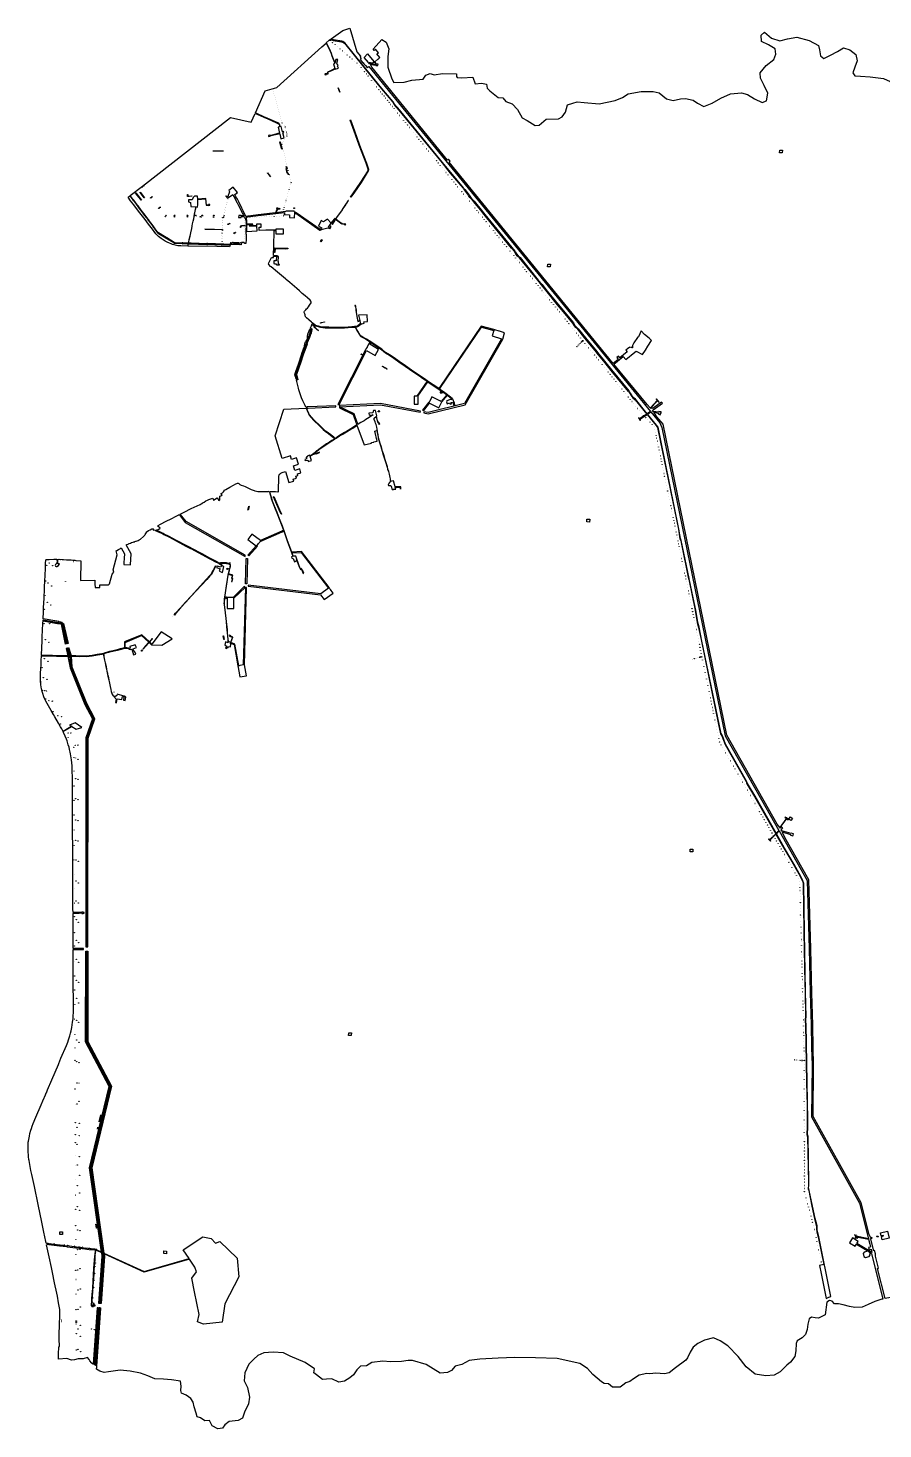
# Model space of a CAD drawing. Header units: millimetres. Extents: x 1 to 68651, y 3 to 69285.
# Drawn here: x 2789 to 21846, y 21233 to 52468 of the extents above; entities that cross this region are included whole.
import ezdxf

# ---------------------------------------------------------------- set-up
doc = ezdxf.new("R2010")
doc.units = ezdxf.units.MM
doc.layers.add('C', color=134, linetype='Continuous')
doc.styles.get("Standard").update_dxf_attribs({"font": 'arial.ttf'})

# ---------------------------------------------------------------- blocks, each defined once
blk = doc.blocks.new('C40C46959CF384673B2E9F89159651D')
at = {"layer": 'C', "linetype": 'Continuous'}
for points in [[(4429056.78, 1620468.17), (4429096.63, 1620491.85), (4429113.9, 1620503.3), (4429186.68, 1620369.46), (4429185.58, 1620352.74), (4429184.96, 1620343.28), (4429183.77, 1620325.09), (4429183.16, 1620315.78), (4429171.36, 1620136.19), (4429176.63, 1620135.85), (4429321.07, 1620126.49), (4429337.41, 1620375.94), (4429225.35, 1620573.03), (4429230.98, 1620576.06), (4429238.78, 1620579.24), (4429265.38, 1620591.55), (4429275.7, 1620596.45), (4429293.69, 1620605), (4429317.3, 1620613.78), (4429346.68, 1620623.81), (4429380.89, 1620634.19), (4429398.3, 1620637.79), (4429410.18, 1620638.6), (4429415.5, 1620639.97), (4429413.98, 1620646.13), (4429437.64, 1620653.15), (4429439.44, 1620647.2), (4429443.38, 1620648.22), (4429450.36, 1620654.41), (4429471.02, 1620662.55), (4429491.77, 1620671.44), (4429511.41, 1620681.74), (4429541.29, 1620702.43), (4429612.31, 1620760.68), (4429637.72, 1620786.23), (4429651.22, 1620802.47), (4429663.71, 1620823.32), (4429685.52, 1620862.59), (4429694.99, 1620872.1), (4429719.4, 1620890.36), (4429757.56, 1620910.64), (4429798.96, 1620931.38), (4429808.45, 1620936.06), (4429832.69, 1620900.66), (4429858.12, 1620906.34), (4429869.56, 1620898.36), (4429882.99, 1620888.89), (4429895.47, 1620882.97), (4429922.78, 1620871.73), (4430012.15, 1620830.18), (4430044.34, 1620815.64), (4430066.5, 1620802.69), (4430175.61, 1620750.31), (4430342.13, 1620663.46), (4430554.55, 1620546.77), (4430657.71, 1620493.41), (4430664.1, 1620489.08), (4430911.76, 1620358.36), (4431085.86, 1620263.05), (4431228.72, 1620188.75), (4431238.7, 1620185.61), (4431265.58, 1620170.67), (4431296.32, 1620155.28), (4431329.8, 1620135.7), (4431339.98, 1620129.15), (4431349.25, 1620121.45), (4431354.84, 1620113.94), (4431359.77, 1620104.2), (4431357.1, 1620098.35), (4431342.38, 1620100.28), (4431331.36, 1620071.67), (4431250.47, 1620094.29), (4431241.5, 1620068.09), (4431320.28, 1620041.87), (4431300.68, 1619995.17), (4431350.04, 1619960.62), (4431370.16, 1619953.7), (4431402.62, 1620087.99), (4431378.57, 1620097.73), (4431369.99, 1620104.47), (4431362.54, 1620118.6), (4431355.71, 1620127.74), (4431345.16, 1620136.52), (4431334.54, 1620143.34), (4431311.24, 1620156.94), (4431312.76, 1620160.01), (4431329.34, 1620162.1), (4431363.96, 1620165.21), (4431400.81, 1620163.96), (4431459.69, 1620159.1), (4431483.12, 1620155.46), (4431502.7, 1620149.23), (4431518.04, 1620143.8), (4431526.66, 1620139.37), (4431530.78, 1620135.08), (4431534.26, 1620131.47), (4431538.71, 1620122.6), (4431539.44, 1620117.93), (4431540.66, 1620110.04), (4431539.81, 1620102.51), (4431537.5, 1620089.86), (4431533.83, 1620073.11), (4431527.16, 1620045.96), (4431518.17, 1620005.17), (4431488.02, 1619896.59), (4431450.22, 1619655.93), (4431427.34, 1619502.05), (4431411.73, 1619364.97), (4431405.67, 1619301.89), (4431403.97, 1619266.56), (4431405.35, 1619235.66), (4431420.28, 1619121.7), (4431452.43, 1618861.74), (4431463.67, 1618742.67), (4431470.16, 1618679.08), (4431475.53, 1618613.74), (4431483.4, 1618539.98), (4431490.1, 1618465.59), (4431492.49, 1618425.54), (4431491.47, 1618391.98), (4431487.98, 1618390.84), (4431435, 1618409.11), (4431422.01, 1618333.2), (4431468.47, 1618316.41), (4431441.88, 1618276.62), (4431463.95, 1618263.4), (4431483.87, 1618287.63), (4431499.72, 1618287.03), (4431505.04, 1618303.03), (4431548.34, 1618299.2), (4431555.57, 1618365.78), (4431549.52, 1618367.71), (4431552.57, 1618378.36), (4431633.7, 1618348.65), (4431715.72, 1617873.11), (4431743.74, 1617717.38), (4431744.6, 1617712.45), (4431759.63, 1617628.87), (4431905.18, 1617654.87), (4431861.34, 1617899.27), (4431909.48, 1619624.08), (4431883.43, 1619623.99), (4431834.85, 1617894.7), (4431761.88, 1617881.4), (4431756.96, 1617880.52), (4431746.72, 1617878.68), (4431741.8, 1617877.8), (4431733.43, 1617876.29), (4431649.88, 1618361.9), (4431557.54, 1618395.73), (4431557.68, 1618396.22), (4431600.08, 1618514.68), (4431589.11, 1618519.18), (4431553.95, 1618537.45), (4431555.67, 1618544.91), (4431527.61, 1618559.24), (4431519.49, 1618543.76), (4431550, 1618529.79), (4431551.91, 1618532.6), (4431587.22, 1618514.46), (4431593.51, 1618511.46), (4431552.92, 1618397.94), (4431552.78, 1618397.46), (4431502.17, 1618416.01), (4431502.49, 1618425.7), (4431500.08, 1618466.36), (4431493.35, 1618540.95), (4431485.49, 1618614.56), (4431480.11, 1618680), (4431473.61, 1618743.65), (4431462.37, 1618862.82), (4431430.2, 1619122.98), (4431415.33, 1619236.52), (4431413.97, 1619266.55), (4431415.65, 1619301.17), (4431421.68, 1619363.92), (4431424.49, 1619388.61), (4431445.26, 1619386.59), (4431450.24, 1619386.11), (4431460.2, 1619385.14), (4431465.17, 1619384.66), (4431478.06, 1619383.4), (4431478.57, 1619153.27), (4431542.48, 1619153.97), (4431547.73, 1619154.03), (4431626.48, 1619154.88), (4431625.81, 1619383.7), (4431874.4, 1619623.96), (4431863.87, 1619623.92), (4431863.77, 1619649.88), (4431607.22, 1619401.61), (4431600.01, 1619401.59), (4431548.44, 1619401.44), (4431543.44, 1619401.45), (4431533.44, 1619401.4), (4431528.44, 1619401.44), (4431478.02, 1619401.24), (4431467.18, 1619402.29), (4431462.21, 1619402.78), (4431452.25, 1619403.75), (4431447.27, 1619404.23), (4431426.5, 1619406.25), (4431437.25, 1619500.73), (4431460.1, 1619654.42), (4431497.81, 1619894.47), (4431505.11, 1619920.75), (4431596.61, 1619892.25), (4431571.97, 1619829.89), (4431593.16, 1619819.42), (4431584.62, 1619784.9), (4431577.13, 1619786.25), (4431570.92, 1619756.05), (4431585.53, 1619752.23), (4431594.37, 1619782.53), (4431590, 1619783.93), (4431599.51, 1619822.49), (4431578.96, 1619832.62), (4431603.74, 1619895.94), (4431506.62, 1619926.24), (4431527.87, 1620002.75), (4431536.9, 1620043.69), (4431543.58, 1620070.85), (4431547.31, 1620087.9), (4431549.71, 1620101.06), (4431550.69, 1620109.75), (4431550.14, 1620117.84), (4431548.24, 1620125.71), (4431543.9, 1620135.87), (4431534.84, 1620145.46), (4431530.07, 1620149.32), (4431521.78, 1620153.08), (4431505.88, 1620158.71), (4431485.4, 1620165.24), (4431460.87, 1620169.04), (4431401.38, 1620173.95), (4431363.69, 1620175.21), (4431328.46, 1620172.06), (4431293.44, 1620168.11), (4431269.66, 1620178.69), (4431243.13, 1620193.44), (4431234.72, 1620200.28), (4431091.98, 1620274.52), (4430917.91, 1620369.81), (4430671.64, 1620499.81), (4430662.77, 1620503.19), (4430559.73, 1620556.48), (4430347.32, 1620673.17), (4430180.52, 1620760.14), (4430072.05, 1620812.2), (4430049.38, 1620825.44), (4430016.74, 1620840.17), (4429927.39, 1620881.72), (4429898.56, 1620897.43), (4429951.04, 1620919.69), (4429985.2, 1620944.21), (4429932.55, 1620991.21), (4429939.75, 1621001.16), (4429992.38, 1621034.45), (4430118.25, 1621101.31), (4430225.78, 1621154.71), (4430340.14, 1621212.69), (4430399.54, 1621243.68), (4430405.41, 1621246.55), (4430541.36, 1621073.94), (4431875.04, 1620313.87), (4431874.78, 1620343.79), (4430558.64, 1621094.01), (4430429.34, 1621258.29), (4430514.72, 1621300.15), (4430674.16, 1621382.37), (4430743.66, 1621415.94), (4430870.58, 1621470.93), (4430898.14, 1621484.94), (4430913.42, 1621493.75), (4430921.18, 1621496.5), (4430920.68, 1621502.59), (4430941.4, 1621515.17), (4430945.27, 1621511.28), (4430950.71, 1621517.17), (4430964.13, 1621526.42), (4431001.04, 1621550.76), (4431035.02, 1621572.43), (4431066.17, 1621587.49), (4431154.24, 1621617.24), (4431174.65, 1621572.37), (4431249.74, 1621618.34), (4431291.26, 1621563.96), (4431314.59, 1621573.86), (4431314.06, 1621622.03), (4431309.76, 1621658.72), (4431353.79, 1621672.71), (4431364.29, 1621679.91), (4431339.65, 1621713.08), (4431341.92, 1621717.95), (4431370.69, 1621735.46), (4431394.55, 1621756.36), (4431407.64, 1621778.61), (4431415.37, 1621797.19), (4431418.67, 1621796.73), (4431427.79, 1621798.62), (4431446.65, 1621808.8), (4431532.13, 1621856.37), (4431616.65, 1621904.66), (4431666.22, 1621931.4), (4431692.72, 1621942.17), (4431708.45, 1621945.61), (4431721.69, 1621944.64), (4431734.87, 1621940.22), (4431758.18, 1621919.88), (4431773.06, 1621910.23), (4431789.77, 1621902.4), (4431837.62, 1621885.14), (4431874.28, 1621871.49), (4432009.29, 1621809.61), (4432074.91, 1621784.76), (4432093.68, 1621778.1), (4432126.7, 1621770.98), (4432156.74, 1621765.97), (4432199.77, 1621764.08), (4432289.2, 1621766), (4432373.12, 1621766.03), (4432378.27, 1621766.03), (4432388.06, 1621766.03), (4432393.23, 1621766.03), (4432395.49, 1621766.04), (4432413.45, 1621766.77), (4432416.54, 1621754.13), (4432426.38, 1621719.64), (4432438.24, 1621672.78), (4432458.39, 1621608.8), (4432479.6, 1621545.68), (4432508.05, 1621469.29), (4432544.78, 1621376.69), (4432581.31, 1621287.83), (4432635.25, 1621151.42), (4432700.06, 1620984.22), (4432732.02, 1620896.71), (4432715.38, 1620889.48), (4432710.79, 1620887.46), (4432701.6, 1620883.39), (4432697.01, 1620881.36), (4432215.17, 1620668.09), (4432024.41, 1620814.14), (4431933.31, 1620694.91), (4432029.45, 1620621.29), (4432033.46, 1620618.21), (4432121.5, 1620550.78), (4431934.61, 1620346.16), (4431954.76, 1620346.35), (4431954.9, 1620329.96), (4432150.36, 1620544.45), (4432140.1, 1620553.61), (4432143.18, 1620557.63), (4432176.66, 1620601.36), (4432182.97, 1620609.6), (4432194.92, 1620625.19), (4432201.23, 1620633.45), (4432211.59, 1620646.98), (4432703.08, 1620864.37), (4432707.67, 1620866.4), (4432716.87, 1620870.47), (4432721.45, 1620872.5), (4432738.16, 1620879.9), (4432761.9, 1620814.9), (4432813.91, 1620659.29), (4432862.89, 1620522.26), (4432908.51, 1620400.55), (4432936.74, 1620319.85), (4432911.79, 1620306.12), (4432915.6, 1620273.4), (4432944.58, 1620266.27), (4432976.72, 1620194.05), (4433010.7, 1620206.92), (4433024.21, 1620238.4), (4433076.08, 1620105.96), (4433109.45, 1620026.4), (4433130.06, 1620035.03), (4433138.7, 1620012.99), (4433161.45, 1619983.87), (4433145.12, 1619976.67), (4433166.11, 1619931.66), (4433184.85, 1619942.18), (4433170.72, 1619981.08), (4433143.71, 1620015.52), (4433133.12, 1620042.25), (4433112.38, 1620033.64), (4433081.37, 1620107.74), (4433004.95, 1620323.4), (4432948.06, 1620321.18), (4432921.53, 1620394.05), (4433123.41, 1620405.83), (4433733.98, 1619607.71), (4433562.56, 1619482.47), (4431943.64, 1619676.06), (4431943.73, 1619649.88), (4433557.33, 1619457.24), (4433634.29, 1619351.9), (4433835.69, 1619499.11), (4433795.04, 1619554.7), (4433792.09, 1619558.74), (4433778.73, 1619577.02), (4433775.77, 1619581.06), (4433770.35, 1619588.47), (4433767.4, 1619592.51), (4433748.52, 1619618.33), (4433131.79, 1620424.35), (4432915.03, 1620411.67), (4432872.28, 1620525.7), (4432823.36, 1620662.57), (4432771.33, 1620818.2), (4432709.43, 1620987.74), (4432644.57, 1621155.07), (4432590.58, 1621291.56), (4432554.06, 1621380.43), (4432517.39, 1621472.89), (4432489.03, 1621549.02), (4432467.9, 1621611.9), (4432447.86, 1621675.51), (4432436.03, 1621722.24), (4432426.23, 1621756.58), (4432425.53, 1621761.05), (4432437.2, 1621762.2), (4432502.96, 1621763.43), (4432551.51, 1621759.57), (4432608.15, 1621751.55), (4432615.27, 1621750.65), (4432618.61, 1621772.4), (4432628.52, 1622092.98), (4432630.71, 1622111.21), (4432636.05, 1622128.75), (4432644.4, 1622145.1), (4432655.5, 1622159.71), (4432668.98, 1622172.15), (4432684.44, 1622182.02), (4432701.4, 1622189.03), (4432774.14, 1622211.8), (4432852.58, 1621961.57), (4432961.06, 1621995.97), (4432949.29, 1622034.1), (4433019.63, 1622057.37), (4433004.64, 1622104.88), (4433051.36, 1622119.95), (4433040.43, 1622156.91), (4433116.96, 1622180.65), (4433091.88, 1622265.62), (4432986.68, 1622232.87), (4432955.63, 1622332.04), (4433069.24, 1622371.61), (4433020.14, 1622512.55), (4432913.17, 1622479.47), (4432888.14, 1622559.31), (4432699.64, 1622500.3), (4432542.65, 1623001.46), (4432739.56, 1623596.62), (4433235.31, 1623619.33), (4433259.03, 1623566.37), (4433287.42, 1623498.8), (4433302.91, 1623467.7), (4433315.84, 1623449.85), (4433332.09, 1623429.06), (4433424.37, 1623333.04), (4433519.68, 1623240.66), (4433562.6, 1623196.91), (4433615.3, 1623145.71), (4433665.19, 1623103.68), (4433702.51, 1623076.78), (4433778.85, 1623019.41), (4433814.96, 1622991.41), (4433845.96, 1622965.46), (4433859.51, 1622952.89), (4433870.79, 1622940.83), (4433862.99, 1622932.22), (4433808.04, 1622896.67), (4433758.29, 1622865.36), (4433692.93, 1622823.12), (4433518.04, 1622702.28), (4433467.85, 1622666.93), (4433413.65, 1622619.08), (4433370.34, 1622583.3), (4433344.49, 1622572.01), (4433321.91, 1622557.16), (4433317.24, 1622569.13), (4433256.43, 1622551.24), (4433260.85, 1622528.91), (4433239.13, 1622525), (4433244.99, 1622487.64), (4433210.34, 1622475.42), (4433215.41, 1622452.3), (4433275.6, 1622461.03), (4433282.57, 1622427.56), (4433357.24, 1622454.55), (4433326.73, 1622546.26), (4433349.4, 1622563.09), (4433375.02, 1622578.09), (4433384.4, 1622585.86), (4433459.33, 1622611.34), (4433463.29, 1622603.31), (4433485.23, 1622612.18), (4433535.08, 1622632.11), (4433533.26, 1622637.29), (4433483.24, 1622617.28), (4433466.03, 1622610.32), (4433462.08, 1622618.02), (4433396.88, 1622596.17), (4433418.19, 1622613.75), (4433472.19, 1622661.42), (4433522.05, 1622696.55), (4433696.82, 1622817.3), (4433762.06, 1622859.46), (4433811.8, 1622890.77), (4433867.42, 1622926.77), (4433878.47, 1622937.02), (4433888.53, 1622942.25), (4433930.3, 1622967.84), (4433983.1, 1623000.3), (4434052.76, 1623041.94), (4434098.04, 1623071), (4434136.57, 1623094.67), (4434232.79, 1623152.14), (4434273.45, 1623177.4), (4434326.68, 1623211.55), (4434359.2, 1623231.49), (4434369.71, 1623237.75), (4434526.57, 1622801.08), (4434694.89, 1622840.73), (4434692.42, 1622853.51), (4434742.96, 1622865.68), (4434747.82, 1622866.84), (4434818.18, 1622883.79), (4434763.74, 1623106.09), (4434814.62, 1623119.54), (4434817, 1623106.56), (4434821.69, 1623078.66), (4434831.56, 1623024.05), (4434844.6, 1622954.88), (4434879.24, 1622832.76), (4434898.37, 1622768.03), (4434913.29, 1622715.22), (4434929.47, 1622660.53), (4434956.59, 1622577.13), (4434988.95, 1622467.71), (4435003.32, 1622423.31), (4435038.86, 1622308.23), (4435053.06, 1622260.2), (4435069.82, 1622205.36), (4435086.52, 1622146.16), (4435102.75, 1622075.61), (4435107.96, 1622043.71), (4435112.91, 1621991.14), (4435110.3, 1621981.12), (4435103.12, 1621974.72), (4435105.22, 1621963.68), (4435078.95, 1621957.64), (4435085.96, 1621937.94), (4435064.63, 1621921.39), (4435068.73, 1621893.34), (4435127.23, 1621899.42), (4435140.82, 1621858.13), (4435144.97, 1621812.7), (4435163.23, 1621815.05), (4435165.92, 1621798.32), (4435177.71, 1621800.75), (4435171.79, 1621816.8), (4435232.25, 1621816.48), (4435219.76, 1621860.36), (4435292.73, 1621861.04), (4435342.28, 1621860.73), (4435337.65, 1621816.69), (4435343.04, 1621816.13), (4435348.44, 1621866.13), (4435292.77, 1621866.58), (4435220.32, 1621865.8), (4435180.05, 1622003.08), (4435121.63, 1621982.26), (4435120.37, 1621990.96), (4435118.75, 1622014.36), (4435115.89, 1622044.73), (4435110.6, 1622077.15), (4435094.27, 1622148.14), (4435077.5, 1622207.62), (4435060.72, 1622262.49), (4435046.53, 1622310.56), (4435010.95, 1622425.72), (4434996.59, 1622470.08), (4434964.23, 1622579.51), (4434937.1, 1622662.9), (4434920.97, 1622717.45), (4434906.05, 1622770.24), (4434886.92, 1622834.99), (4434852.4, 1622956.72), (4434839.43, 1623025.5), (4434829.58, 1623080.04), (4434824.88, 1623107.95), (4434808.75, 1623196.01), (4434795.15, 1623252.65), (4434783.23, 1623287.62), (4434774.45, 1623311.91), (4434753.28, 1623365.66), (4434751.46, 1623373.5), (4434754.16, 1623387.31), (4434753.7, 1623397.97), (4434798.25, 1623436.38), (4434820.15, 1623335.21), (4434830.91, 1623313.68), (4434846.14, 1623293.13), (4434853.2, 1623283.59), (4434849.21, 1623280.49), (4434866.58, 1623258.08), (4434880.96, 1623268.55), (4434863.12, 1623291.12), (4434857.57, 1623286.94), (4434852.44, 1623293.85), (4434835.86, 1623316.21), (4434825.4, 1623337.09), (4434801.86, 1623445.47), (4434810.94, 1623451.89), (4434779.29, 1623569.46), (4434735.65, 1623565.1), (4434722.59, 1623519.18), (4434630.94, 1623508.26), (4434640.18, 1623466.92), (4434729.66, 1623471.55), (4434695.47, 1623450.79), (4434638.73, 1623410.55), (4434605.47, 1623388.76), (4434569.46, 1623366.31), (4434526.63, 1623340.07), (4434453.61, 1623298.22), (4434420.54, 1623277.34), (4434389.73, 1623258.99), (4434383.14, 1623277.33), (4434381.41, 1623282.14), (4434377.72, 1623292.4), (4434376, 1623297.21), (4434304.53, 1623496.06), (4433981.55, 1623653.5), (4434893.45, 1623695.31), (4435780.2, 1623530.1), (4435784.45, 1623555.75), (4434895.33, 1623721.42), (4433981.28, 1623679.54), (4433981.45, 1623652.08), (4433981.66, 1623624.66), (4434283.66, 1623477.37), (4434353.38, 1623283.27), (4434355.11, 1623278.46), (4434358.78, 1623268.22), (4434360.51, 1623263.41), (4434366.96, 1623245.43), (4434355.06, 1623238.34), (4434322.43, 1623218.33), (4434269.19, 1623184.17), (4434228.63, 1623158.97), (4434132.42, 1623101.5), (4434093.78, 1623077.79), (4434052.69, 1623051.87), (4433979, 1623007.17), (4433926.18, 1622974.7), (4433877.64, 1622945.85), (4433865.19, 1622958.53), (4433851.26, 1622971.46), (4433819.98, 1622997.63), (4433783.7, 1623025.76), (4433707.26, 1623083.22), (4433670.11, 1623109.99), (4433620.67, 1623151.64), (4433568.23, 1623202.59), (4433525.32, 1623246.35), (4433430.05, 1623338.68), (4433338.14, 1623434.32), (4433322.23, 1623454.66), (4433309.76, 1623471.85), (4433294.7, 1623502.14), (4433266.37, 1623569.55), (4433243.9, 1623619.74), (4433262.13, 1623620.57), (4433267.51, 1623620.81), (4433278.25, 1623621.3), (4433283.62, 1623621.55), (4433901.48, 1623649.85), (4433901.3, 1623675.88), (4433272.16, 1623647.05), (4433266.79, 1623646.81), (4433256.05, 1623646.31), (4433250.68, 1623646.07), (4433231.38, 1623645.19), (4433214.42, 1623679.17), (4433162.85, 1623783.91), (4433134.85, 1623851.54), (4433100.09, 1623937.43), (4433084.92, 1623980.81), (4433071.15, 1624026.34), (4433062.35, 1624067.58), (4433033.36, 1624184.22), (4433025.56, 1624213.39), (4433017.6, 1624244.89), (4433034.84, 1624249.98), (4433016.94, 1624323.69), (4433014.79, 1624317.03), (4433029.27, 1624268.11), (4433012.95, 1624263.31), (4433012.81, 1624263.86), (4433004.68, 1624300.77), (4433000.56, 1624317.29), (4432993.23, 1624342.83), (4432986.65, 1624363.31), (4432991.56, 1624391.46), (4433006.45, 1624441.07), (4433033.59, 1624516.93), (4433064.42, 1624601.76), (4433087.45, 1624670.06), (4433109.39, 1624740.97), (4433123.45, 1624789.48), (4433143.77, 1624859.84), (4433166.95, 1624920.92), (4433185.97, 1624964.92), (4433196.52, 1624997.61), (4433205.56, 1625060.23), (4433211.39, 1625079.86), (4433220.6, 1625100.66), (4433235.13, 1625116.39), (4433232.21, 1625119.45), (4433239.06, 1625127.73), (4433241.67, 1625125.59), (4433251.54, 1625137.51), (4433259.91, 1625156.5), (4433263.47, 1625172.57), (4433269.46, 1625226.15), (4433276.8, 1625272.13), (4433283.55, 1625293.44), (4433290.66, 1625309.65), (4433319.87, 1625380.36), (4433324.07, 1625390.23), (4433338.99, 1625376.95), (4433346.67, 1625395.55), (4433331.92, 1625408.68), (4433340.04, 1625427.77), (4433355.33, 1625459.14), (4433365.99, 1625480.01), (4433372.54, 1625497.35), (4433375.98, 1625505.86), (4433412.81, 1625476.29), (4433422.15, 1625469.36), (4433431.12, 1625463.93), (4433440.7, 1625458.92), (4433449.85, 1625455.55), (4433473.7, 1625448.54), (4433508.13, 1625438.33), (4433522.37, 1625434.13), (4433552.98, 1625426.46), (4433657.43, 1625412.26), (4433740.95, 1625412.99), (4433972.52, 1625409.95), (4434088.61, 1625411.26), (4434258.47, 1625424.44), (4434314.72, 1625429.53), (4434328.57, 1625429.61), (4434330.27, 1625428.31), (4434336.5, 1625411.92), (4434348.68, 1625387.12), (4434352.14, 1625379.18), (4434378.43, 1625328.86), (4434431.72, 1625246.14), (4434443.98, 1625230.73), (4434457.5, 1625218.52), (4434496.32, 1625195.77), (4434579.89, 1625148.29), (4434662.1, 1625095.55), (4434637.06, 1625053.97), (4434604.13, 1624999.31), (4434601.54, 1624995.02), (4434596.38, 1624986.45), (4434593.8, 1624982.17), (4434575.32, 1624951.52), (4434572.76, 1624947.23), (4434557.07, 1624921.19), (4433941.59, 1623704.38), (4433970.3, 1623704.58), (4434579.63, 1624908.2), (4434773.76, 1624796.6), (4434851.23, 1624924.92), (4434652.48, 1625044.68), (4434677.09, 1625085.56), (4434721.38, 1625054.66), (4434915.05, 1624926.38), (4435002.16, 1624857.04), (4435091.72, 1624801.56), (4435194.32, 1624733.69), (4435305.3, 1624656.04), (4435446.15, 1624555.62), (4435634.56, 1624426.12), (4435760.58, 1624341.42), (4435802.71, 1624311.16), (4435855.07, 1624275.08), (4435889.64, 1624249.98), (4435931.64, 1624221.92), (4435932.52, 1624221.29), (4435700.51, 1623884.96), (4435643.05, 1623884.96), (4435643.05, 1623709.96), (4435733.05, 1623709.96), (4435733.05, 1623884.96), (4435724.82, 1623884.96), (4435948.85, 1624209.73), (4435959.61, 1624202.11), (4436061.39, 1624132.63), (4436269.49, 1623992.4), (4436296.05, 1623974.81), (4436258.38, 1623977.18), (4436258.36, 1623982.5), (4436226.23, 1623983.3), (4436226.03, 1623965.74), (4436258.36, 1623964.6), (4436258.29, 1623971.6), (4436295.83, 1623968.85), (4436301.72, 1623971.04), (4436325.69, 1623955.18), (4436369.25, 1623921.2), (4436245.12, 1623771.85), (4436237.43, 1623775.54), (4436232.8, 1623777.76), (4436223.36, 1623782.29), (4436218.73, 1623784.52), (4436036.72, 1623871.94), (4435990.83, 1623776.78), (4435988.42, 1623771.79), (4435977.69, 1623749.57), (4435968.17, 1623754.01), (4435830.71, 1623575.89), (4435859.85, 1623571.06), (4435983.41, 1623731.06), (4435988.03, 1623728.85), (4436196.89, 1623628.41), (4436261.91, 1623763.79), (4436383.45, 1623910.13), (4436449.11, 1623858.92), (4436459.32, 1623851.98), (4436483.15, 1623831.21), (4436485.94, 1623818.55), (4436467.42, 1623809.33), (4436465.2, 1623817.34), (4436372.83, 1623787.4), (4436365.61, 1623758.26), (4436383.07, 1623718.5), (4436435, 1623738.96), (4436448.34, 1623708.48), (4436477.08, 1623715.76), (4436466.11, 1623744.47), (4436499.75, 1623755.47), (4436510.27, 1623724.15), (4436521.25, 1623687.02), (4436550.27, 1623694.43), (4436541.26, 1623731.1), (4436503.28, 1623820.4), (4436487.59, 1623839), (4436464.75, 1623859.18), (4436454.41, 1623866.2), (4436330.96, 1623962.49), (4436274.49, 1623999.9), (4436206, 1624046.05), (4436219.28, 1624065.49), (4436222.1, 1624069.62), (4436227.36, 1624077.32), (4436230.18, 1624081.45), (4437147.24, 1625425.11), (4437416.31, 1625353.74), (4437379.55, 1625229.45), (4437591.32, 1625166.84), (4436762.58, 1623720.88), (4435954.13, 1623524.14), (4435863.12, 1623541.09), (4435858.86, 1623515.44), (4435954.85, 1623497.56), (4436779.58, 1623698.26), (4437616.95, 1625159.26), (4437657.15, 1625301.08), (4437545.76, 1625334.09), (4437540.9, 1625335.53), (4437440.64, 1625365.24), (4437435.78, 1625366.68), (4437426.27, 1625369.5), (4437421.4, 1625370.94), (4437139.55, 1625445.77), (4436215.49, 1624092.05), (4436212.67, 1624087.91), (4436207.34, 1624080.1), (4436204.52, 1624075.97), (4436191, 1624056.16), (4436066.3, 1624140.18), (4435964.79, 1624209.37), (4435935.74, 1624230.1), (4435895.09, 1624257.27), (4435860.18, 1624282.49), (4435807.8, 1624318.57), (4435765.68, 1624348.83), (4435639.65, 1624433.52), (4435451.31, 1624562.99), (4435310.5, 1624663.39), (4435199.39, 1624741.13), (4435096.57, 1624809.14), (4435007.35, 1624864.42), (4434920.35, 1624933.67), (4434726.44, 1625062.1), (4434675.53, 1625097.63), (4434584.55, 1625155.99), (4434500.82, 1625203.56), (4434462.86, 1625225.82), (4434450.57, 1625236.91), (4434439.02, 1625251.41), (4434386.23, 1625333.39), (4434360.27, 1625383.08), (4434356.76, 1625391.1), (4434344.83, 1625415.35), (4434339.24, 1625430.72), (4434340.2, 1625432.33), (4434361.32, 1625435.34), (4434373.35, 1625438.52), (4434384.84, 1625443.62), (4434393.23, 1625449.28), (4434452.57, 1625493.8), (4434528.1, 1625517.04), (4434518.64, 1625547.95), (4434607.31, 1625552.24), (4434598.81, 1625704.31), (4434402.85, 1625695.96), (4434431.26, 1625574.67), (4434392.22, 1625563.2), (4434380.01, 1625627.1), (4434360.04, 1625756.25), (4434354.13, 1625802.01), (4434348.87, 1625842.58), (4434342.41, 1625873.58), (4434340.38, 1625883.05), (4434345.24, 1625884.37), (4434339.82, 1625909.57), (4434322.17, 1625905.79), (4434328.65, 1625880.8), (4434334.92, 1625882.29), (4434337.01, 1625872.56), (4434343.41, 1625841.74), (4434348.63, 1625801.8), (4434354.54, 1625755.72), (4434374.5, 1625626.52), (4434387.98, 1625556.22), (4434431.84, 1625569.17), (4434446.57, 1625504.85), (4434441.99, 1625502.07), (4434388.37, 1625455.65), (4434380.95, 1625450.66), (4434371.13, 1625446.3), (4434370.68, 1625446.1), (4434359.58, 1625443.15), (4434346.72, 1625440.91), (4434314.2, 1625440.52), (4434257.52, 1625435.39), (4434088.17, 1625422.24), (4433972.53, 1625420.95), (4433740.97, 1625423.99), (4433658.12, 1625423.27), (4433555.1, 1625437.27), (4433511.08, 1625448.94), (4433477.02, 1625459.03), (4433453.24, 1625466.02), (4433445.17, 1625468.99), (4433428.3, 1625478.49), (4433371.27, 1625523.5), (4433364.15, 1625531.98), (4433354.28, 1625540.66), (4433294.65, 1625589.13), (4433245.13, 1625631.57), (4433230.01, 1625647.04), (4433221.81, 1625661), (4433217.65, 1625672.89), (4433215.29, 1625688.71), (4433211.72, 1625705.92), (4433210.42, 1625718.36), (4433203.74, 1625720.84), (4433191.89, 1625754.55), (4433195.45, 1625757.13), (4433194.38, 1625768.75), (4433199.76, 1625779.71), (4433226.19, 1625816.16), (4433240.97, 1625833.87), (4433262.83, 1625853.51), (4433285.67, 1625880.15), (4433311.97, 1625914.99), (4433344.47, 1625965.58), (4433348.75, 1625983.14), (4433347.5, 1625992.97), (4433343.97, 1626002.51), (4433323.42, 1626029.07), (4433266.07, 1626080.1), (4433214.95, 1626123.13), (4433150.79, 1626177.51), (4433089.11, 1626234.57), (4433027.37, 1626289.93), (4432874.17, 1626420.09), (4432790.5, 1626491.9), (4432772.71, 1626507.01), (4432641.74, 1626614.42), (4432556.15, 1626689.06), (4432502.53, 1626733.28), (4432453.99, 1626769.94), (4432439.46, 1626777.34), (4432402.61, 1626824.73), (4432391.4, 1626835.98), (4432399.69, 1626847.72), (4432459.3, 1626961.46), (4432465.87, 1626980.67), (4432510.61, 1626976.67), (4432511.52, 1627010.25), (4432574.33, 1627006.33), (4432570.4, 1626904.73), (4432559.22, 1626905.29), (4432549.54, 1626905.75), (4432538.7, 1626906.28), (4432526.73, 1626906.87), (4432519.33, 1626907.25), (4432517.43, 1626842.62), (4432525.45, 1626842.23), (4432537.12, 1626841.69), (4432548.24, 1626841.21), (4432557.81, 1626840.74), (4432568.48, 1626840.22), (4432567.94, 1626820.24), (4432580.12, 1626819.64), (4432591.53, 1626819.08), (4432600.08, 1626818.66), (4432611.69, 1626818.08), (4432641.27, 1626818.46), (4432641.38, 1626824.54), (4432619.68, 1626824.18), (4432620.04, 1626892.96), (4432613.99, 1626893.26), (4432617.44, 1627003.6), (4432605.16, 1627004.2), (4432594.97, 1627004.73), (4432595.2, 1627018.34), (4432511.84, 1627023.13), (4432517.9, 1627250.55), (4432523.11, 1627559.03), (4432522.59, 1627581.21), (4432556.2, 1627578.53), (4432558.17, 1627576.13), (4432560.42, 1627505.33), (4432729.82, 1627507.21), (4432731.65, 1627609.94), (4432558.39, 1627612.09), (4432557.66, 1627589.42), (4432554.74, 1627587.78), (4432486.73, 1627588.75), (4432334.36, 1627587.6), (4432191.8, 1627584.78), (4432187.53, 1627653.34), (4432236.01, 1627655.16), (4432235.67, 1627723.29), (4432185.62, 1627722.84), (4432170.74, 1627721.83), (4432129.93, 1627721.97), (4432130.87, 1627687.39), (4431965.15, 1627688.85), (4431965.01, 1627683.35), (4432131.02, 1627681.88), (4432134.23, 1627562.92), (4431917.38, 1627550.31), (4431912.51, 1627625.79), (4431914.46, 1627714.93), (4432045.45, 1627713.97), (4432045.49, 1627719.47), (4431914.58, 1627720.43), (4431914.93, 1627736.06), (4431914.37, 1627764.89), (4431912.62, 1627794.26), (4431907.41, 1627851.91), (4431905.88, 1627861.27), (4431903.34, 1627870.49), (4431899.9, 1627880.07), (4431938.31, 1627886.27), (4432001.23, 1627895.64), (4432098.83, 1627906.92), (4432113.36, 1627908.5), (4432166.68, 1627916.21), (4432755.35, 1627985.17), (4432750.48, 1627938.84), (4432862.72, 1627931.95), (4432862.88, 1627868.97), (4432976.77, 1627865.44), (4432983.33, 1627980.16), (4432987.66, 1627978.18), (4433009.42, 1627966.08), (4433541.26, 1627591.34), (4433545.44, 1627590.01), (4433550.92, 1627590.45), (4433601.45, 1627613.42), (4433720.63, 1627641.77), (4433755.21, 1627623.92), (4433760.47, 1627621.05), (4433792.05, 1627671.48), (4433778.01, 1627679.55), (4433770.92, 1627668.98), (4433779.15, 1627662.78), (4433758.34, 1627629.01), (4433739.1, 1627640.02), (4433744.58, 1627649.08), (4433731.48, 1627656.31), (4433796.74, 1627743.8), (4433874.43, 1627844.93), (4433887.7, 1627835.03), (4433813.39, 1627716.7), (4433819.32, 1627712.99), (4433893.33, 1627830.83), (4433940.48, 1627795.69), (4434028.36, 1627729.44), (4434032.74, 1627735.75), (4434046.57, 1627727.69), (4434086.05, 1627719.23), (4434085.45, 1627715.1), (4434116.59, 1627710.36), (4434118.86, 1627725.16), (4434088.27, 1627730.64), (4434086.86, 1627724.76), (4434048.74, 1627732.82), (4434031.58, 1627742.87), (4434027.15, 1627737.42), (4433943.07, 1627800.59), (4433896.3, 1627835.45), (4433938.57, 1627895.26), (4434031.42, 1628019.19), (4434062.59, 1628069.2), (4434119.27, 1628155.89), (4434152.49, 1628212.47), (4434160.08, 1628224.59), (4434177.04, 1628247.95), (4434172.18, 1628251.49), (4434155.08, 1628227.9), (4434147.37, 1628215.57), (4434113.42, 1628159.74), (4434056.64, 1628072.89), (4434025.57, 1628023.05), (4433932.91, 1627899.4), (4433890.68, 1627839.63), (4433873.31, 1627852.58), (4433793.39, 1627748.42), (4433715.36, 1627836.67), (4433624.76, 1627771.07), (4433569.15, 1627801.03), (4433509.9, 1627675.76), (4433588.17, 1627637.83), (4433573.86, 1627622.74), (4433547.64, 1627603.22), (4433010.56, 1627978.3), (4433004.14, 1627982.11), (4432996.7, 1627985.28), (4432977.27, 1627995.3), (4432968.17, 1628012.11), (4432788.66, 1628012.64), (4432774.2, 1628003.72), (4432570.56, 1627976.42), (4432568.8, 1627978.36), (4432594.82, 1628051.65), (4432614.4, 1628053.73), (4432613.28, 1628062.28), (4432653.61, 1628067.16), (4432652.83, 1628072.58), (4432612.47, 1628067.72), (4432610.94, 1628078.77), (4432578.95, 1628076.53), (4432579.79, 1628053.23), (4432549.51, 1627975.71), (4432545.55, 1627973.41), (4432165.05, 1627929.12), (4431999.5, 1627908.52), (4431936.23, 1627899.1), (4431894.8, 1627891.23), (4431842.06, 1628005.13), (4431804.35, 1628082.72), (4431801.53, 1628085.6), (4431793.08, 1628102.49), (4431753.98, 1628183.42), (4431736.78, 1628217.95), (4431709.82, 1628267.08), (4431709.41, 1628271.41), (4431707.37, 1628276.7), (4431671.46, 1628329.11), (4431647.53, 1628381.65), (4431709.27, 1628425.23), (4431612.88, 1628545.43), (4431510.64, 1628471.63), (4431528.4, 1628445.17), (4431488.18, 1628342.37), (4431466.89, 1628333.63), (4431452.13, 1628352.06), (4431446.89, 1628348.23), (4431484.78, 1628303.93), (4431602.06, 1628385.8), (4431620.12, 1628350.58), (4431618.27, 1628349.66), (4431621.26, 1628343.74), (4431623.34, 1628344.35), (4431655.48, 1628282.29), (4431653.76, 1628281.5), (4431656.88, 1628275.38), (4431658.67, 1628276.05), (4431693.89, 1628207.04), (4431692.01, 1628206.09), (4431694.98, 1628200.27), (4431696.97, 1628201.02), (4431729.7, 1628136.88), (4431727.87, 1628135.94), (4431731.01, 1628129.84), (4431732.92, 1628130.58), (4431765.09, 1628067.71), (4431763.31, 1628066.89), (4431766.29, 1628060.84), (4431768.25, 1628061.49), (4431800.57, 1627998.12), (4431798.7, 1627997.35), (4431801.68, 1627991.3), (4431803.68, 1627992.06), (4431845.29, 1627911.42), (4431810.33, 1627910.3), (4431786.43, 1627909.15), (4431786.81, 1627914.35), (4431734.76, 1627917.16), (4431731.43, 1627870.71), (4431785.31, 1627872.83), (4431786.2, 1627891.64), (4431836.92, 1627891.21), (4431854.69, 1627893.09), (4431884.35, 1627835.11), (4431882.4, 1627834.29), (4431885.43, 1627828.13), (4431887.46, 1627828.97), (4431895.12, 1627813.89), (4431895.58, 1627753.72), (4431893.12, 1627753.73), (4431893.12, 1627746.97), (4431895.62, 1627746.92), (4431895.59, 1627674.92), (4431893.61, 1627674.93), (4431893.49, 1627667.95), (4431895.61, 1627667.89), (4431894.81, 1627602.44), (4431892.74, 1627602.51), (4431892.52, 1627595.39), (4431894.69, 1627595.28), (4431893.33, 1627498.25), (4431899.33, 1627498.3), (4431896.31, 1627367.89), (4431894.23, 1627304.19), (4431891.27, 1627294.55), (4431868.11, 1627289.16), (4431864.87, 1627291.27), (4431863.51, 1627301.13), (4431865.17, 1627309.69), (4431847.64, 1627313.2), (4431847.67, 1627315.01), (4431791.57, 1627314.29), (4431791.07, 1627264.77), (4431778.7, 1627265.01), (4431778.72, 1627267.42), (4431758.73, 1627267.86), (4431758.65, 1627264.27), (4431600.11, 1627269.14), (4431600.2, 1627272.11), (4431582.72, 1627272.72), (4431582.63, 1627269.68), (4431567.01, 1627270.16), (4431569.8, 1627280.75), (4431616.18, 1627292.91), (4431742.08, 1627289.73), (4431749.2, 1627293.56), (4431738.7, 1627310.15), (4431611.01, 1627313.19), (4431610.81, 1627317.2), (4431602.68, 1627317.45), (4431595.23, 1627315.48), (4431596.25, 1627311.61), (4431558.33, 1627301.68), (4431557.17, 1627305.51), (4431546.81, 1627302.8), (4431544.07, 1627292.81), (4431547.9, 1627291.62), (4431542.3, 1627270.92), (4431401.48, 1627275.25), (4431401.62, 1627279.67), (4431381.64, 1627280.37), (4431381.46, 1627275.87), (4431218.12, 1627280.67), (4431218.2, 1627283.67), (4431201.21, 1627284.24), (4431201.11, 1627281.16), (4431036.32, 1627285.86), (4431036.39, 1627288.7), (4431019.4, 1627289.13), (4431019.33, 1627286.34), (4430854.36, 1627291.19), (4430854.46, 1627294.61), (4430837.46, 1627295.04), (4430837.37, 1627291.69), (4430674.02, 1627296.49), (4430674.19, 1627300.8), (4430654.21, 1627301.62), (4430654.01, 1627297.09), (4430616.51, 1627298.2), (4430614.71, 1627287.26), (4430653.58, 1627286.1), (4430653.4, 1627281.63), (4430673.38, 1627280.82), (4430673.58, 1627285.5), (4430837.06, 1627280.67), (4430837.01, 1627277.55), (4430854.01, 1627277.26), (4430854.06, 1627280.17), (4431019.05, 1627275.35), (4431018.96, 1627271.64), (4431035.95, 1627271.21), (4431036.04, 1627274.86), (4431200.74, 1627270.16), (4431200.62, 1627266.75), (4431217.61, 1627266.18), (4431217.73, 1627269.68), (4431381.09, 1627264.88), (4431380.92, 1627260.39), (4431400.91, 1627259.69), (4431401.07, 1627264.26), (4431539.24, 1627260.01), (4431528.07, 1627219.23), (4431254.55, 1627223.69), (4431244.14, 1627223.86), (4430604.24, 1627234.29), (4430607.13, 1627260.17), (4430613.47, 1627284.82), (4430629.16, 1627370.26), (4430648.82, 1627453.42), (4430663.63, 1627526.4), (4430685.53, 1627620.78), (4430696.8, 1627682.22), (4430705.9, 1627727.89), (4430718.71, 1627786.22), (4430730.02, 1627844.12), (4430738.69, 1627892.7), (4430747.66, 1627940.39), (4430770.07, 1628050.63), (4430776.2, 1628075.02), (4430784.17, 1628098.73), (4430784.63, 1628106.13), (4430812.25, 1628103.92), (4430822.03, 1628159.26), (4430819.6, 1628273.99), (4430995.87, 1628286.8), (4431007.72, 1628143.05), (4431061.87, 1628148.05), (4431062.93, 1628140.93), (4431090.42, 1628144.35), (4431088.5, 1628159.78), (4431061.51, 1628158.56), (4431061.25, 1628153.52), (4431012.74, 1628149.79), (4431001, 1628292.68), (4430819.45, 1628280.46), (4430815.36, 1628347.04), (4430750.37, 1628348.17), (4430717.6, 1628314.79), (4430699.12, 1628261.62), (4430610.98, 1628261.59), (4430617.35, 1628216.91), (4430661.89, 1628208.19), (4430663.86, 1628118.95), (4430776.43, 1628106.85), (4430772.24, 1628094.24), (4430767.15, 1628073.65), (4430763.01, 1628052.51), (4430739.79, 1627941.87), (4430730.83, 1627894.14), (4430722.15, 1627845.59), (4430710.88, 1627787.85), (4430698.07, 1627729.54), (4430688.94, 1627683.73), (4430677.7, 1627622.39), (4430655.81, 1627528.11), (4430641.01, 1627455.14), (4430621.33, 1627371.89), (4430605.65, 1627286.55), (4430599.3, 1627261.85), (4430595.09, 1627234.6), (4430443.72, 1627237.02), (4430431.91, 1627237.21), (4430404.2, 1627237.65), (4430374.47, 1627241.08), (4430344.68, 1627246.7), (4430315.67, 1627254.34), (4430258.13, 1627272.06), (4430230.37, 1627281.25), (4430188.56, 1627298.4), (4430138.88, 1627321.15), (4430093.16, 1627345.02), (4430048.91, 1627371.91), (4430005.18, 1627400.77), (4429972.72, 1627423.83), (4429941.66, 1627448.59), (4429922.8, 1627467.01), (4429914.1, 1627476.88), (4429888.91, 1627508.68), (4429809.07, 1627612.94), (4429722.95, 1627725.29), (4429646.74, 1627823.17), (4429502.64, 1628010.51), (4429394.82, 1628152), (4429324.45, 1628245.42), (4429265.97, 1628321.39), (4429265.7, 1628321.74), (4429306.09, 1628353.13), (4429374.81, 1628261.97), (4429372.27, 1628260.01), (4429382.94, 1628246.14), (4429385.36, 1628248), (4429484.59, 1628116.1), (4429482.16, 1628114.23), (4429492.83, 1628100.36), (4429495.11, 1628102.11), (4429595.24, 1627969.81), (4429592.77, 1627967.91), (4429603.44, 1627954.03), (4429605.81, 1627955.86), (4429705.18, 1627824.37), (4429702.79, 1627822.52), (4429713.45, 1627808.64), (4429715.73, 1627810.4), (4429816.62, 1627676.14), (4429814, 1627674.12), (4429824.68, 1627660.25), (4429827.12, 1627662.13), (4429925.71, 1627531.24), (4429921.64, 1627526.49), (4429936.83, 1627513.48), (4429939.01, 1627516.02), (4429941.08, 1627514.26), (4429943.04, 1627516.53), (4430108.46, 1627415.05), (4430106.76, 1627412.27), (4430121.24, 1627403.37), (4430122.96, 1627406.14), (4430290.7, 1627302.94), (4430288.98, 1627298.83), (4430307.44, 1627291.13), (4430309.72, 1627296.6), (4430472.53, 1627291.49), (4430472.45, 1627288.05), (4430489.44, 1627287.65), (4430489.53, 1627290.98), (4430604.89, 1627287.55), (4430607.2, 1627298.48), (4430489.79, 1627301.98), (4430489.86, 1627305.15), (4430472.87, 1627305.55), (4430472.8, 1627302.5), (4430314.25, 1627307.47), (4430315.14, 1627309.6), (4430296.68, 1627317.29), (4430294.98, 1627313.23), (4430128.71, 1627415.51), (4430130.41, 1627418.27), (4430115.92, 1627427.17), (4430114.23, 1627424.42), (4429947.95, 1627526.45), (4429949.85, 1627528.66), (4429934.66, 1627541.68), (4429933.04, 1627539.79), (4429835.82, 1627668.86), (4429838.15, 1627670.61), (4429827.49, 1627684.49), (4429825.34, 1627682.84), (4429724.45, 1627817.1), (4429726.92, 1627819), (4429716.25, 1627832.88), (4429713.91, 1627831.07), (4429614.53, 1627962.56), (4429616.92, 1627964.4), (4429606.25, 1627978.27), (4429603.96, 1627976.51), (4429503.83, 1628108.81), (4429506.31, 1628110.72), (4429495.64, 1628124.59), (4429493.31, 1628122.8), (4429394.09, 1628254.71), (4429396.42, 1628256.5), (4429385.75, 1628270.37), (4429383.53, 1628268.67), (4429314.8, 1628359.9), (4429584.77, 1628569.73), (4429577.17, 1628551.54), (4429597.72, 1628554.21), (4429585.34, 1628570.17), (4431552.66, 1630099.25), (4432013.51, 1629996.91), (4432100.37, 1630193.65), (4432146.24, 1630173.41), (4432290.21, 1630107.29), (4432380.86, 1630068.19), (4432561.97, 1629986.87), (4432590.35, 1629972.75), (4432620.3, 1629957.11), (4432639.14, 1629939.19), (4432644.74, 1629900.97), (4432646.19, 1629898.6), (4432614.33, 1629888.91), (4432638.48, 1629748.51), (4432628.02, 1629746.63), (4432605.51, 1629741.13), (4432586.84, 1629737.76), (4432579.84, 1629735.93), (4432453.22, 1629703.08), (4432428.81, 1629697.45), (4432426.85, 1629705.97), (4432393.57, 1629697.06), (4432398.32, 1629673.89), (4432432.15, 1629681.22), (4432430.14, 1629692.12), (4432454.24, 1629697.66), (4432580.99, 1629730.51), (4432588.13, 1629732.38), (4432606.05, 1629735.61), (4432628.14, 1629740.96), (4432630.07, 1629732.52), (4432647.6, 1629736.1), (4432675.33, 1629628.05), (4432745.93, 1629646.3), (4432719.96, 1629761.43), (4432736.04, 1629766.95), (4432732.25, 1629787.07), (4432709.82, 1629782.72), (4432680.81, 1629898.36), (4432653.84, 1629900), (4432654.33, 1629902.56), (4432644.53, 1629949.16), (4432625.69, 1629965.96), (4432603.08, 1629978.82), (4432384.21, 1630076.55), (4432293.89, 1630115.5), (4432149.93, 1630181.61), (4432104, 1630201.88), (4432323.14, 1630698.22), (4432584.18, 1630767.43), (4433589.5, 1631675.11), (4433679.23, 1631760.21), (4433701.3, 1631717.6), (4433769.09, 1631576.9), (4433790.47, 1631527.22), (4433811.15, 1631475.01), (4433838.32, 1631399.85), (4433865.39, 1631330.31), (4433868.11, 1631305.3), (4433848.24, 1631297.08), (4433877.93, 1631189.94), (4433805.77, 1631156.42), (4433781.42, 1631144.55), (4433713.43, 1631111.46), (4433721.37, 1631081.99), (4433714.52, 1631080.84), (4433689.78, 1631075.33), (4433688.32, 1631083.03), (4433654.01, 1631075.17), (4433657.17, 1631053.75), (4433692.25, 1631057.97), (4433690.92, 1631069.89), (4433715.42, 1631075.4), (4433728.19, 1631077.59), (4433720, 1631108.33), (4433783.59, 1631139.45), (4433808.11, 1631151.53), (4433879.95, 1631184.83), (4433882.21, 1631175.19), (4433953.66, 1631199.03), (4433936.56, 1631246.03), (4433952.35, 1631255.07), (4433942.01, 1631276.99), (4433935.84, 1631275.99), (4433920.95, 1631309.92), (4433944.15, 1631396.97), (4433897.56, 1631397.06), (4433879.11, 1631309.76), (4433873.09, 1631332.53), (4433846.88, 1631403), (4433819.57, 1631478.17), (4433798.79, 1631530.67), (4433777.28, 1631580.65), (4433709.3, 1631721.73), (4433686.02, 1631766.66), (4433748.43, 1631825.85), (4433779.57, 1631848.06), (4433798.46, 1631833.72), (4433841.24, 1631816.93), (4434025.61, 1631790.93), (4434050.62, 1631783.01), (4434087.89, 1631755.59), (4434710.15, 1630995.77), (4434914.37, 1630742.17), (4435165.61, 1630439.86), (4435195.25, 1630388.02), (4435226.2, 1630348.61), (4435268.06, 1630307.23), (4436265.44, 1629090.54), (4436449.57, 1628862.73), (4436733.77, 1628524.61), (4436746.15, 1628530.13), (4436459.64, 1628871.02), (4436275.46, 1629098.9), (4435277.49, 1630316.27), (4435235.9, 1630357.34), (4435206.32, 1630394.96), (4435176.39, 1630447.25), (4434924.62, 1630750.24), (4434345.07, 1631463.45), (4434097.57, 1631764.38), (4434056.22, 1631794.86), (4434028.61, 1631803.63), (4433844.74, 1631829.53), (4433805.33, 1631844.88), (4433790.64, 1631855.96), (4434051.28, 1632041.87), (4434213.46, 1632095.64), (4434369.05, 1631565.25), (4434448.57, 1631467.68), (4434445.86, 1631465.25), (4434442.8, 1631449.51), (4434457.78, 1631429.15), (4434458.2, 1631413.5), (4434439.3, 1631392.97), (4434492.94, 1631324.75), (4434498.98, 1631329.87), (4434509.54, 1631316.82), (4434522.53, 1631300.78), (4434550.35, 1631266.31), (4434556.22, 1631271.06), (4434560.99, 1631262.37), (4434597.75, 1631217.27), (4434634.31, 1631239.78), (4437376.65, 1627878.4), (4440914.47, 1623543.05), (4440841.03, 1623496.1), (4440577.97, 1623817.86), (4440528.96, 1623861.61), (4440488.18, 1623919.3), (4440471.9, 1623948.8), (4440430.05, 1623999.99), (4440426.63, 1623983.68), (4440460.8, 1623941.89), (4440477.08, 1623912.43), (4440518.89, 1623853.27), (4440568.39, 1623808.99), (4440829.54, 1623488.77), (4440667.82, 1623385.39), (4440653.27, 1623408.15), (4440644.85, 1623402.76), (4440679.32, 1623348.83), (4440687.74, 1623354.22), (4440673.2, 1623376.97), (4440835.9, 1623480.97), (4441036.07, 1623235.53), (4441069.32, 1623188.59), (4441128.11, 1622901.37), (4441533.76, 1620919.5), (4441569.63, 1620707.71), (4441585.06, 1620669.14), (4441594.43, 1620623.87), (4441761.99, 1619814.13), (4441763.22, 1619808.11), (4441906.07, 1619114.92), (4441952.07, 1618838.68), (4441985.01, 1618731.59), (4442038.43, 1618466.32), (4442430.67, 1616570.36), (4442462.81, 1616395.89), (4442476.52, 1616398.4), (4442443.48, 1616572.89), (4442059.88, 1618428.61), (4441997.56, 1618735.18), (4441964.76, 1618841.77), (4441918.92, 1619117.22), (4441862.7, 1619388.43), (4441775.57, 1619813.62), (4441774.4, 1619819.68), (4441597.34, 1620673.57), (4441582.18, 1620711.42), (4441546.63, 1620921.68), (4441143.01, 1622902.13), (4441081.53, 1623193.43), (4441047.44, 1623243.62), (4440847.39, 1623488.31), (4440920.83, 1623535.25), (4441116.46, 1623295.52), (4441168.28, 1623191.53), (4442575.33, 1616315.51), (4443385.07, 1614890.68), (4443775.48, 1614202.91), (4443712.94, 1614141.84), (4443245.07, 1614967.83), (4443073.65, 1615251.89), (4443066.79, 1615268.89), (4443054.95, 1615301.6), (4442586.78, 1616128.92), (4442514.14, 1616318.33), (4442485.18, 1616364.88), (4442476.71, 1616397.38), (4442463.01, 1616394.87), (4442464.4, 1616387.86), (4442472.98, 1616360.11), (4442502.47, 1616312.47), (4442574.9, 1616123.52), (4443043.18, 1615295.95), (4443054.57, 1615264.28), (4443061.76, 1615246.45), (4443233.78, 1614961.27), (4443703.35, 1614132.47), (4443567.01, 1613999.34), (4443548.15, 1614018.65), (4443540.99, 1614011.67), (4443585.7, 1613965.88), (4443592.86, 1613972.86), (4443574, 1613992.18), (4443708.45, 1614123.47), (4443887.57, 1613807.32), (4444059.57, 1613512.07), (4444217.81, 1613236.99), (4444304.37, 1613058), (4444316.44, 1613022.47), (4444332.88, 1611981.5), (4444333.57, 1611930.82), (4444353.71, 1610795.81), (4444356.77, 1610612.38), (4444370.66, 1610050.56), (4444362.04, 1609997.89), (4444362.42, 1609934.26), (4444370.69, 1609887.42), (4444392.56, 1608576.86), (4444400.94, 1608070.04), (4444406.72, 1607541.84), (4444398.28, 1607486.29), (4444399.34, 1607428.12), (4444410.59, 1607377.06), (4444430.81, 1606356.19), (4444430.66, 1606274.49), (4444424.57, 1606243.01), (4444426.3, 1606214.89), (4444439.44, 1606177.08), (4444510.51, 1605829.56), (4444571.04, 1605554.19), (4444611.35, 1605384.96), (4444611.6, 1605318.02), (4444622.31, 1605254.08), (4444648.68, 1605145.24), (4444774.28, 1604527.95), (4444678.35, 1604508.89), (4444713.57, 1604325.71), (4444775.32, 1604032.28), (4444828.1, 1603770.88), (4444886.8, 1603796.08), (4444887.18, 1603794.53), (4444889.11, 1603794.97), (4444888.7, 1603796.9), (4444930.87, 1603815.01), (4444661.42, 1605148.12), (4444635.07, 1605256.87), (4444624.62, 1605319.25), (4444624.18, 1605387.39), (4444583.75, 1605557.14), (4444523.28, 1605832.2), (4444451.9, 1606180.96), (4444439.25, 1606216.86), (4444437.58, 1606241.55), (4444443.71, 1606273.99), (4444443.84, 1606356.61), (4444423.48, 1607378.94), (4444412.38, 1607429.23), (4444411.28, 1607484.98), (4444419.77, 1607541.33), (4444418.03, 1607749.87), (4444405.5, 1608583.23), (4444383.71, 1609888.53), (4444375.46, 1609935.3), (4444375.09, 1609997.28), (4444383.72, 1610050.24), (4444370.67, 1610608.38), (4444346.63, 1611931.05), (4444329.68, 1613022.33), (4444316.33, 1613063.24), (4444297.83, 1613103.04), (4444229.31, 1613243.15), (4444111.6, 1613447.78), (4443899.4, 1613812.66), (4443718.04, 1614132.84), (4443780.58, 1614193.92), (4444406.29, 1613091.46), (4444448.63, 1611565.21), (4444474.67, 1610584.81), (4444492.31, 1609869.12), (4444503.73, 1609366.84), (4444512.4, 1608969.38), (4444502.46, 1607821.08), (4445570.12, 1605891.85), (4445769.31, 1605101.77), (4445493.44, 1605159.05), (4445498.92, 1605185.48), (4445489.14, 1605187.51), (4445485.55, 1605170.22), (4445468.34, 1605192.51), (4445460.31, 1605186.47), (4445482.83, 1605157.12), (4445476.13, 1605124.85), (4445485.92, 1605122.82), (4445490.92, 1605146.93), (4445518.29, 1605110.88), (4445526.85, 1605116.21), (4445503.59, 1605146.72), (4445772.02, 1605091), (4445799.18, 1604983.46), (4445815.46, 1604919.01), (4445802.97, 1604913.38), (4445774.13, 1604905.15), (4445788.65, 1604854.29), (4445818.54, 1604863.25), (4445828.77, 1604866.32), (4445845.98, 1604798.19), (4445513.34, 1604996.67), (4445542.11, 1605043.98), (4445412.73, 1605120.96), (4445346.16, 1605008.9), (4445474.66, 1604933.07), (4445506.06, 1604984.71), (4445833.1, 1604789.58), (4445833.35, 1604788.58), (4445799.99, 1604779.56), (4445793.18, 1604806.53), (4445757.39, 1604827.76), (4445671.64, 1604806), (4445650.72, 1604770.74), (4445667.24, 1604704.24), (4445702.9, 1604683.09), (4445788.23, 1604704.29), (4445809.81, 1604740.67), (4445804.04, 1604763.54), (4445837.54, 1604772.01), (4446093.85, 1603757.21), (4446071.56, 1603752.01), (4445909.81, 1603706.76), (4445764.45, 1603634.1), (4445628.8, 1603578.71), (4445468.78, 1603568.83), (4445345.86, 1603592.58), (4445205.7, 1603626.02), (4445100.46, 1603648.91), (4445012.05, 1603653.24), (4444959.7, 1603710.58), (4444901.95, 1603721.86), (4444841.54, 1603684.68), (4444804.97, 1603406.36), (4444732.07, 1603365.62), (4444659.61, 1603333.71), (4444580.04, 1603337.61), (4444500.89, 1603350.34), (4444446.11, 1603317.58), (4444422.36, 1603194.65), (4444407.89, 1603080.16), (4444366.9, 1602966.94), (4444292.27, 1602890.83), (4444182.7, 1602825.3), (4444162, 1602764.27), (4444154.2, 1602605.11), (4444130.02, 1602473.36), (4444035.54, 1602353.91), (4443952.5, 1602287.07), (4443868.6, 1602202.56), (4443803.25, 1602134.84), (4443666.72, 1602061.77), (4443479.75, 1602044.33), (4443242.33, 1602082.55), (4443046.33, 1602242.82), (4442862.63, 1602473.38), (4442635.16, 1602714.96), (4442463.53, 1602829.72), (4442315.82, 1602890.13), (4442118.27, 1602837.76), (4441964.07, 1602765.55), (4441862.47, 1602681.9), (4441794.95, 1602569.99), (4441735.84, 1602448.8), (4441697.88, 1602397.48), (4441467.74, 1602222.63), (4441329.49, 1602114.18), (4441222.09, 1602092.85), (4441027.57, 1602102.38), (4440894.08, 1602091.19), (4440832.18, 1602094.22), (4440662.04, 1602058.25), (4440533.92, 1601975.89), (4440451.31, 1601917.89), (4440361.16, 1601886.85), (4440296.67, 1601836.83), (4440232.61, 1601795.65), (4440143.76, 1601791.14), (4440064.19, 1601795.03), (4439979.23, 1601870.11), (4439881.97, 1601874.87), (4439821.81, 1601913.26), (4439625.82, 1602073.53), (4439508.52, 1602212.22), (4439336.45, 1602318.14), (4438827.96, 1602431.67), (4438350.07, 1602446.21), (4437889.43, 1602451.03), (4437516.77, 1602442.7), (4437107.89, 1602418.41), (4436866.99, 1602385.9), (4436703.06, 1602296.43), (4436559.44, 1602259.15), (4436475.1, 1602165.78), (4436384.08, 1602117.05), (4436224.05, 1602107.16), (4436069.23, 1602203.38), (4435914.42, 1602299.6), (4435608.41, 1602385.48), (4435511.15, 1602390.25), (4435359.11, 1602362.24), (4435119.51, 1602356.25), (4434943.1, 1602373.75), (4434702.21, 1602341.23), (4434583.36, 1602267.28), (4434450.3, 1602264.93), (4434366.4, 1602180.4), (4434290.03, 1602068.93), (4434206.99, 1602002.1), (4434088.15, 1601928.14), (4433963.06, 1601907.68), (4433806.94, 1601977.36), (4433691.56, 1601974.15), (4433602.28, 1601960.8), (4433465.57, 1602064.99), (4433405.84, 1602112.23), (4433419.01, 1602200.22), (4433213.3, 1602343.24), (4432883.37, 1602483.48), (4432727.68, 1602562), (4432497.78, 1602573.27), (4432293.11, 1602556.69), (4432157.45, 1602501.3), (4432073.55, 1602416.77), (4431961.82, 1602307.02), (4431872.71, 1602116.4), (4431854.78, 1601931.15), (4431927.42, 1601785.78), (4431970.09, 1601570.98), (4431953.89, 1601421.1), (4431865.22, 1601239.3), (4431814.08, 1601100), (4431723.06, 1601051.27), (4431517.97, 1601025.87), (4431425.65, 1600950.62), (4431369.13, 1600882.49), (4431270.57, 1600860.72), (4431140.97, 1600929.12), (4431084.7, 1601047.08), (4430978.17, 1601043.43), (4430883.93, 1601110.09), (4430805.22, 1601131.68), (4430782.6, 1601212.56), (4430736.47, 1601356.63), (4430714.71, 1601455.18), (4430665.55, 1601537.36), (4430562.91, 1601613.29), (4430458.98, 1601662.7), (4430443.89, 1601716.61), (4430448.65, 1601813.89), (4430436.59, 1601929.69), (4430234.09, 1601957.34), (4430057.69, 1601974.83), (4429862.73, 1601975.52), (4429706.59, 1602045.2), (4429541.2, 1602106.49), (4429313.04, 1602153.11), (4429092.42, 1602172.78), (4428833.41, 1602132.28), (4428735.27, 1602119.37), (4428639.31, 1602150.66), (4428563.74, 1602196.81), (4428567.36, 1602248.76), (4428568.37, 1602263.33), (4428658.64, 1603557.96), (4428653.64, 1603558.33), (4428563.51, 1602265.98), (4428553.9, 1602271.39), (4428643.67, 1603559.06), (4428638.68, 1603559.43), (4428549.03, 1602274.1), (4428541.83, 1602278.21), (4428631.21, 1603559.97), (4428611.26, 1603561.44), (4428522.53, 1602289.05), (4428511.26, 1602295.38), (4428601.32, 1603562.17), (4428581.36, 1603563.64), (4428491.98, 1602306.16), (4428473.3, 1602316.76), (4428453.01, 1602328.17), (4428450.3, 1602332.18), (4428417.71, 1602380.38), (4428395.87, 1602411.53), (4428361.8, 1602456.73), (4428262.81, 1602426.13), (4428156.27, 1602422.48), (4428075.4, 1602399.85), (4428004.22, 1602394.47), (4427899.85, 1602435.04), (4427713.33, 1602419.86), (4427717.28, 1602530.54), (4427722.31, 1602692.54), (4427722.41, 1602695.72), (4427736.61, 1602698.75), (4427730, 1602872.72), (4427730.17, 1602878.72), (4427733.65, 1603005.71), (4427738.13, 1603142.82), (4427741.81, 1603254.03), (4427744.04, 1603316.54), (4427746.07, 1603396.86), (4427745.92, 1603472.91), (4427744.15, 1603509.3), (4427742.4, 1603527.25), (4427737.41, 1603562.77), (4427718, 1603671.28), (4427690.07, 1603825.54), (4427678.34, 1603885.7), (4427629.45, 1604115.6), (4427580.92, 1604350.66), (4427558.22, 1604459.26), (4427506.82, 1604701.58), (4427449.64, 1604967.45), (4427455.82, 1604967.86), (4427468.3, 1604978.7), (4427497.89, 1604973.85), (4427558.1, 1604965.54), (4427736.65, 1604942.4), (4427890.79, 1604926.55), (4427910.48, 1604924.27), (4428034.18, 1604909.41), (4428242.75, 1604883.4), (4428252.87, 1604882.19), (4428397.39, 1604863.95), (4428522.93, 1604852), (4428528.82, 1604848.77), (4428531.28, 1604844.99), (4428532.06, 1604840.08), (4428532.25, 1604835.44), (4428523.03, 1604750.67), (4428519.88, 1604717.27), (4428505.07, 1604529.03), (4428499.51, 1604451.13), (4428489.76, 1604285.42), (4428482.44, 1604169.6), (4428470.29, 1603995.62), (4428460.43, 1603861.33), (4428452.9, 1603761.54), (4428450.99, 1603731.76), (4428445.26, 1603606.68), (4428448.31, 1603603.93), (4428458.02, 1603601.07), (4428460.55, 1603597.17), (4428461.79, 1603593.38), (4428477.88, 1603594.11), (4428481.05, 1603594.26), (4428487.61, 1603594.56), (4428488.45, 1603594.62), (4428491.45, 1603594.69), (4428498.13, 1603595.04), (4428498.76, 1603604.45), (4428528.68, 1603606.04), (4428531.05, 1603606.19), (4428531.33, 1603612.69), (4428531.46, 1603615.69), (4428531.8, 1603623.62), (4428509.88, 1603624.29), (4428510.04, 1603627.15), (4428511.73, 1603657.08), (4428502.51, 1603657.3), (4428494.02, 1603657.52), (4428492.7, 1603616.59), (4428482.64, 1603617.28), (4428470.56, 1603618.1), (4428462.33, 1603618.67), (4428461.48, 1603622.5), (4428467.29, 1603727.05), (4428468.99, 1603752.14), (4428483.47, 1603917.66), (4428489.15, 1604036.86), (4428509.11, 1604329.99), (4428514.22, 1604420.34), (4428516.25, 1604454.72), (4428525.91, 1604570.36), (4428530.06, 1604623.84), (4428535.9, 1604732.9), (4428550.85, 1604838.55), (4428550.84, 1604843.36), (4428548.24, 1604858.05), (4428546.07, 1604862.04), (4428525.41, 1604867.91), (4428443.35, 1604876.57), (4428418.72, 1604879.17), (4428369.34, 1604884.27), (4428284.84, 1604893.22), (4428205.63, 1604904.31), (4428171.23, 1604908.74), (4428111.49, 1604916.16), (4428086.59, 1604919.1), (4428066.75, 1604921.38), (4427962.38, 1604933.57), (4427858.19, 1604946.72), (4427833.4, 1604949.41), (4427783.59, 1604954.73), (4427743.97, 1604958.98), (4427674.43, 1604967.59), (4427505.84, 1604988.79), (4427485.76, 1604991.37), (4427461.36, 1604995.72), (4427457.23, 1604998.53), (4427449.31, 1605004.83), (4427442.55, 1605003.69), (4427434.96, 1605041.35), (4427392.25, 1605246.24), (4427345.07, 1605470.57), (4427262.55, 1605865.16), (4427177.65, 1606268.61), (4427120.48, 1606533.54), (4427101.73, 1606623.98), (4427074.55, 1606759.95), (4427058.72, 1606848.42), (4427055.79, 1606869.43), (4427048.42, 1606931.61), (4427044.69, 1606972.45), (4427040.33, 1607033.65), (4427037.18, 1607095.25), (4427036.25, 1607177.44), (4427037.41, 1607218.53), (4427040.81, 1607258.87), (4427043.71, 1607278.32), (4427067.01, 1607392.98), (4427080.15, 1607449.35), (4427100.11, 1607523.1), (4427111.58, 1607559.5), (4427129.95, 1607614.27), (4427149.89, 1607669.01), (4427209.59, 1607812.04), (4427328.73, 1608085.3), (4427367.99, 1608176.46), (4427431.25, 1608325.97), (4427429, 1608328.23), (4427440.95, 1608356.46), (4427445.35, 1608356.2), (4427472.83, 1608422.88), (4427566.1, 1608642.39), (4427716.16, 1608989.65), (4427722.62, 1609009.37), (4427771.32, 1609124.67), (4427894.39, 1609412.97), (4427921.94, 1609483.01), (4427941.01, 1609536.66), (4427969.57, 1609626.88), (4427985.05, 1609682.06), (4427998.27, 1609737.85), (4428013.05, 1609813.37), (4428023.04, 1609870.75), (4428031.3, 1609928.74), (4428041.13, 1610004.72), (4428044.41, 1610042.61), (4428046.08, 1610080.19), (4428047.35, 1610135.81), (4428048.62, 1610210.74), (4428048.28, 1610346.12), (4428047.5, 1610504.36), (4428046.49, 1610662.34), (4428046.07, 1610781.68), (4428044.26, 1611023.9), (4428042.88, 1611390.4), (4428042.53, 1611484.46), (4428042.29, 1611552.33), (4428271.92, 1611553.63), (4428271.92, 1611571.63), (4428042.24, 1611570.33), (4428041.95, 1611674.72), (4428041.76, 1611843.34), (4428041.11, 1611965.89), (4428040.32, 1612089.4), (4428039.77, 1612213.14), (4428039.3, 1612354.4), (4428055.01, 1612362.18), (4428071.87, 1612361.7), (4428176.82, 1612364.72), (4428238.05, 1612370.6), (4428239.05, 1612366.73), (4428239.5, 1612352.79), (4428265.24, 1612353.76), (4428271.64, 1612359.13), (4428289.19, 1612359.56), (4428288.62, 1612376.27), (4428288.63, 1612376.77), (4428288.64, 1612377.93), (4428271.64, 1612377.84), (4428268.71, 1612383.82), (4428252.7, 1612383.66), (4428239.38, 1612381.59), (4428230.03, 1612379.55), (4428161.56, 1612373.18), (4428067.38, 1612374.05), (4428049.96, 1612372.76), (4428039.22, 1612377.36), (4428038.94, 1612458.21), (4428037.79, 1612603.79), (4428036.62, 1612771.5), (4428036.69, 1612819.15), (4428036.64, 1613009.65), (4428035.75, 1613103.33), (4428034.62, 1613317.83), (4428033.64, 1613580.27), (4428034.9, 1613608.22), (4428034.69, 1613652.31), (4428033.99, 1613773.05), (4428032.65, 1613869.83), (4428031.84, 1613942.25), (4428031.07, 1614039.05), (4428030.64, 1614159.9), (4428029.25, 1614401), (4428028.83, 1614659.21), (4428027.91, 1614873.05), (4428027.52, 1615032.68), (4428026.7, 1615150.49), (4428025.25, 1615170.66), (4428024.97, 1615211.78), (4428024.89, 1615361.42), (4428023.3, 1615556.94), (4428022.19, 1615601.11), (4428019.69, 1615645.83), (4428013.42, 1615712.54), (4428005.84, 1615778.95), (4427999.78, 1615823.1), (4427992.67, 1615867.32), (4427984.83, 1615911.34), (4427976.71, 1615953.15), (4427964.78, 1616010.06), (4427950.94, 1616062.91), (4427934.98, 1616115.48), (4427905.98, 1616203.01), (4427893.02, 1616237.76), (4427864.89, 1616305.18), (4427828.3, 1616389.68), (4427819.21, 1616409.43), (4428016.67, 1616523.68), (4428112.62, 1616464.29), (4428236.74, 1616500.14), (4428084.61, 1616602.11), (4427963.94, 1616556.31), (4428010.86, 1616527.28), (4427816.6, 1616414.85), (4427812.78, 1616422.77), (4427788.92, 1616469.53), (4427762.55, 1616517.48), (4427714.84, 1616600.04), (4427633.74, 1616739.25), (4427603.36, 1616792.39), (4427551.62, 1616881.07), (4427521.15, 1616933.23), (4427462.38, 1617034.76), (4427435.54, 1617084.83), (4427413.44, 1617130.04), (4427390.53, 1617187.18), (4427364.94, 1617258.93), (4427352.45, 1617302.29), (4427345.34, 1617331.54), (4427338.7, 1617361.04), (4427329.82, 1617406.24), (4427322.34, 1617451.48), (4427318.42, 1617481.66), (4427315.21, 1617511.52), (4427314.14, 1617526.29), (4427312.59, 1617571.03), (4427312.57, 1617602.58), (4427313.65, 1617636.07), (4427317.05, 1617709.24), (4427322.02, 1617810.16), (4427326.21, 1617895.49), (4427331.43, 1618027.71), (4427333.76, 1618072.19), (4427337.98, 1618096.73), (4427344.78, 1618099.57), (4427487.32, 1618097.37), (4427582.93, 1618095.64), (4427673.46, 1618094.38), (4427760.82, 1618091.57), (4427857.36, 1618090.73), (4427922.41, 1618090.17), (4427973.04, 1617832.64), (4428301.4, 1617013.41), (4428473.17, 1616692.29), (4428327.13, 1616267.1), (4428322.77, 1611612.05), (4428342.77, 1611612.09), (4428347.13, 1616263.76), (4428494.93, 1616694.04), (4428319.55, 1617021.88), (4427992.3, 1617838.34), (4427942.84, 1618089.99), (4427945.07, 1618089.98), (4427981.97, 1618089.5), (4427999.46, 1617840.56), (4428326.35, 1617025.07), (4428503.08, 1616694.69), (4428354.63, 1616262.51), (4428350.26, 1611612.1), (4428355.28, 1611612.11), (4428359.62, 1616261.64), (4428508.52, 1616695.13), (4428330.92, 1617027.15), (4428004.4, 1617841.75), (4427986.98, 1618089.43), (4427997.86, 1618089.29), (4428013.92, 1617844.84), (4428339.97, 1617031.43), (4428519.38, 1616696), (4428369.62, 1616260.01), (4428365.27, 1611612.13), (4428370.28, 1611612.13), (4428374.62, 1616259.19), (4428524.83, 1616696.44), (4428344.53, 1617033.5), (4428018.87, 1617845.97), (4428002.88, 1618089.22), (4428037.38, 1618088.78), (4428099.47, 1618088.61), (4428174.35, 1618087.3), (4428219.54, 1618087.45), (4428337.61, 1618086.1), (4428397.18, 1618089.08), (4428469.05, 1618100.04), (4428582.57, 1618118.99), (4428689.84, 1618136.91), (4428717.21, 1618141.93), (4428722.11, 1618132.44), (4428723.09, 1618110.4), (4428728.41, 1618077.43), (4428736.68, 1618036.55), (4428743.3, 1618004.56), (4428756.9, 1617939.79), (4428767.87, 1617893.03), (4428776.03, 1617855.93), (4428785.65, 1617802.08), (4428795.49, 1617757.98), (4428805.84, 1617708.46), (4428810.57, 1617685.31), (4428819.53, 1617642.96), (4428828.15, 1617609.17), (4428839.55, 1617556.44), (4428845.56, 1617526.68), (4428868.01, 1617415.11), (4428882.64, 1617349.28), (4428893.12, 1617302.47), (4428902.01, 1617264.06), (4428908.85, 1617247.38), (4428914.49, 1617236.5), (4428921.15, 1617226.6), (4428940.28, 1617203.88), (4428958.24, 1617182.87), (4428974.86, 1617168.87), (4428981.23, 1617153.66), (4428983.7, 1617145.33), (4429001.38, 1617135.18), (4428987.13, 1617061.22), (4429011.67, 1617052.83), (4429021.43, 1617141), (4429073.63, 1617133.76), (4429126.18, 1617122.09), (4429140.91, 1617194.68), (4429173.66, 1617186.19), (4429162.16, 1617108.19), (4429203.44, 1617101.5), (4429217.52, 1617174.93), (4429177.46, 1617202.52), (4429022.39, 1617244.29), (4429014.74, 1617215.54), (4428993.01, 1617208.18), (4428985.58, 1617186.24), (4428974.05, 1617182.42), (4428962.17, 1617187.41), (4428944.13, 1617208.78), (4428925.98, 1617230.21), (4428919.63, 1617239.62), (4428914.24, 1617250.02), (4428907.65, 1617266.1), (4428898.82, 1617304.4), (4428888.72, 1617349.81), (4428873.89, 1617416.32), (4428851.45, 1617527.95), (4428845.37, 1617557.56), (4428833.66, 1617611.16), (4428825.39, 1617644.25), (4428816.48, 1617686.79), (4428811.71, 1617709.69), (4428801.37, 1617759.21), (4428791.77, 1617802.86), (4428781.99, 1617856.9), (4428773.72, 1617894.35), (4428762.91, 1617940.68), (4428749.66, 1618003.27), (4428742.44, 1618038.34), (4428734.31, 1618078.61), (4428729.16, 1618110.4), (4428728.45, 1618132.5), (4428729.79, 1618145.92), (4428753.64, 1618154.98), (4428803.66, 1618169.44), (4428836.95, 1618179.46), (4428892.67, 1618194.24), (4429027.75, 1618228.07), (4429116.92, 1618250.21), (4429189.49, 1618266.44), (4429217.16, 1618269.36), (4429235.58, 1618268.37), (4429275.98, 1618258.69), (4429300.79, 1618249.44), (4429323.68, 1618239.01), (4429348.77, 1618244.82), (4429390.56, 1618117.06), (4429436.51, 1618135.1), (4429413.57, 1618202.72), (4429396.35, 1618197.13), (4429377.09, 1618252.64), (4429453.32, 1618286.16), (4429424.71, 1618346.5), (4429306.11, 1618305.29), (4429316.11, 1618267.54), (4429297.9, 1618261.97), (4429278.19, 1618266.38), (4429235.72, 1618275.83), (4429217, 1618276.53), (4429204.6, 1618275.19), (4429202.22, 1618399.06), (4429567.58, 1618550.34), (4429731.19, 1618400.13), (4429650.63, 1618312.71), (4429602.72, 1618253.84), (4429606.58, 1618250.7), (4429654.37, 1618309.38), (4429734.87, 1618396.75), (4429790.41, 1618345.76), (4430019.5, 1618336.96), (4430252.9, 1618475.32), (4430007.81, 1618632.01), (4429798.89, 1618356.95), (4429744.36, 1618407.04), (4429809.72, 1618477.98), (4429806.04, 1618481.36), (4429740.67, 1618410.42), (4429570.49, 1618566.7), (4429188.04, 1618408.35), (4429190.62, 1618273.68), (4429188.27, 1618273.43), (4429156.13, 1618266.74), (4429092.29, 1618252.16), (4429024.63, 1618235.02), (4428934.91, 1618212.46), (4428853.5, 1618191.94), (4428809.62, 1618179.39), (4428736.4, 1618157.15), (4428716.18, 1618150.02), (4428681.5, 1618142.7), (4428581.21, 1618125.69), (4428467.91, 1618106.81), (4428396.43, 1618096.28), (4428337.2, 1618093.06), (4428248, 1618094.1), (4428172.03, 1618094.28), (4428099.38, 1618095.21), (4428039.87, 1618095.24), (4428004.89, 1618095.56), (4428002.46, 1618095.61), (4427949.38, 1618273.45), (4427944.47, 1618272.52), (4427997.42, 1618095.71), (4427986.52, 1618095.91), (4427939.55, 1618271.58), (4427934.64, 1618270.63), (4427981.52, 1618096), (4427968.61, 1618096.25), (4427933.2, 1618270.37), (4427915.47, 1618266.98), (4427950.09, 1618096.6), (4427945.4, 1618096.68), (4427941.5, 1618096.71), (4427908.29, 1618265.61), (4427888.65, 1618261.87), (4427921.1, 1618096.82), (4427857.74, 1618097.16), (4427760.79, 1618098.53), (4427673.64, 1618101.17), (4427582.97, 1618102.44), (4427487.06, 1618103.96), (4427434.13, 1618104.2), (4427346.09, 1618106.74), (4427338.27, 1618110.26), (4427337.72, 1618162.04), (4427340.93, 1618229.9), (4427344.28, 1618298.57), (4427349.59, 1618413.43), (4427354.88, 1618527.81), (4427361.14, 1618664.85), (4427368.17, 1618823.79), (4427370.63, 1618875.24), (4427729.41, 1618815.13), (4427728.71, 1618820.31), (4427370.87, 1618880.26), (4427371.35, 1618890.33), (4427445.6, 1618878.18), (4427439.41, 1618878.46), (4427439.08, 1618871.33), (4427446.31, 1618870.95), (4427446.63, 1618878.01), (4427727.08, 1618832.13), (4427726.39, 1618837.3), (4427371.61, 1618895.35), (4427371.95, 1618902.89), (4427725.39, 1618843.68), (4427722.01, 1618864.53), (4427372.89, 1618923.01), (4427379.71, 1619076.21), (4427384.38, 1619168.72), (4427389.63, 1619283.09), (4427393.38, 1619374.54), (4427396.65, 1619444.08), (4427400.81, 1619536.46), (4427406.91, 1619651.66), (4427410.9, 1619744.66), (4427418.55, 1619911.07), (4427423.13, 1620027.03), (4427426.47, 1620093.67), (4427429.51, 1620158.63), (4427433.34, 1620241.18), (4427438.82, 1620241.44), (4427438.56, 1620246.43), (4427474.63, 1620248.31), (4427510.81, 1620248.01), (4427610.62, 1620252.73), (4427673.01, 1620255.31), (4427686.95, 1620246.79), (4427687.31, 1620240.26), (4427672.18, 1620240.74), (4427672.1, 1620237.74), (4427687.13, 1620237.25), (4427679.56, 1620151.48), (4427661.57, 1620152.74), (4427645.84, 1620132.42), (4427644.21, 1620117.98), (4427649.7, 1620100.69), (4427665.57, 1620091.94), (4427682.04, 1620092.96), (4427718.45, 1620111.06), (4427734.52, 1620150.11), (4427703.3, 1620151.51), (4427702.97, 1620208.54), (4427703.38, 1620238.31), (4427705.4, 1620244.48), (4427729.38, 1620253.14), (4427799.39, 1620246.36), (4427824.69, 1620244.46), (4427895.05, 1620241.03), (4427914.17, 1620240.08), (4427996.88, 1620236.14), (4428033.8, 1620234.18), (4428076.95, 1620229.85), (4428105.23, 1620227.66), (4428213.37, 1620216.81), (4428209.68, 1619781.56), (4428525.1, 1619782.01), (4428525.96, 1619744.01), (4428525.82, 1619704.38), (4428535.23, 1619621.89), (4428639.15, 1619624.07), (4428637.78, 1619683.39), (4428831.69, 1619684.44), (4428854.27, 1619707.28), (4428910.6, 1619922.66), (4428950, 1619962.53), (4428935.17, 1620016.58), (4429022.51, 1620350.5), (4428999.01, 1620436.18), (4429019.23, 1620446.49)], [(4433770.54, 1631815.1), (4433771.85, 1631816.65), (4433773.4, 1631815.34), (4433772.1, 1631813.79)], [(4433826.24, 1631770.98), (4433827.8, 1631769.67), (4433826.5, 1631768.12), (4433824.95, 1631769.43)], [(4433880.64, 1631725.3), (4433882.19, 1631723.99), (4433880.89, 1631722.44), (4433879.34, 1631723.75)], [(4433935.03, 1631679.62), (4433936.59, 1631678.31), (4433935.29, 1631676.76), (4433933.73, 1631678.07)], [(4433988.13, 1631632.39), (4433989.42, 1631633.94), (4433990.97, 1631632.63), (4433989.68, 1631631.08)], [(4434043.83, 1631588.26), (4434045.38, 1631586.95), (4434044.08, 1631585.4), (4434042.52, 1631586.71)], [(4434098.21, 1631542.58), (4434099.77, 1631541.27), (4434098.47, 1631539.72), (4434096.92, 1631541.03)], [(4434152.61, 1631496.9), (4434154.16, 1631495.59), (4434152.87, 1631494.04), (4434151.31, 1631495.35)], [(4434205.7, 1631449.68), (4434207, 1631451.23), (4434208.56, 1631449.92), (4434207.25, 1631448.37)], [(4434261.4, 1631405.55), (4434262.95, 1631404.24), (4434261.66, 1631402.69), (4434260.1, 1631404)], [(4434314.49, 1631358.31), (4434315.79, 1631359.87), (4434317.35, 1631358.56), (4434316.04, 1631357.01)], [(4434370.18, 1631314.19), (4434371.74, 1631312.87), (4434370.44, 1631311.33), (4434368.88, 1631312.64)], [(4434423.29, 1631267.25), (4434424.87, 1631268.5), (4434426.13, 1631266.91), (4434424.55, 1631265.66)], [(4434461.52, 1631219.15), (4434463.1, 1631220.4), (4434464.36, 1631218.81), (4434462.77, 1631217.56)], [(4434501.31, 1631172.32), (4434502.57, 1631170.73), (4434500.99, 1631169.48), (4434499.72, 1631171.07)], [(4434539.53, 1631124.24), (4434540.8, 1631122.65), (4434539.2, 1631121.4), (4434537.94, 1631122.99)], [(4434577.74, 1631076.15), (4434579, 1631074.56), (4434577.41, 1631073.31), (4434576.15, 1631074.9)], [(4434615.96, 1631028.07), (4434617.22, 1631026.48), (4434615.63, 1631025.23), (4434614.37, 1631026.82)], [(4434652.58, 1630978.73), (4434654.17, 1630979.98), (4434655.42, 1630978.39), (4434653.84, 1630977.14)], [(4434690.8, 1630930.65), (4434692.38, 1630931.9), (4434693.64, 1630930.31), (4434692.06, 1630929.06)], [(4434730.6, 1630883.82), (4434731.86, 1630882.23), (4434730.28, 1630880.98), (4434729.02, 1630882.57)], [(4434768.81, 1630835.74), (4434770.07, 1630834.14), (4434768.48, 1630832.89), (4434767.23, 1630834.48)], [(4434807.03, 1630787.66), (4434808.29, 1630786.06), (4434806.7, 1630784.81), (4434805.45, 1630786.4)], [(4432494.65, 1630736.43), (4432495.01, 1630736.53), (4432495.11, 1630736.17), (4432494.75, 1630736.07)], [(4432507.35, 1630688.59), (4432507.71, 1630688.69), (4432507.81, 1630688.33), (4432507.45, 1630688.23)], [(4432518.91, 1630643.86), (4432519.27, 1630643.96), (4432519.37, 1630643.6), (4432519.01, 1630643.5)], [(4432531.04, 1630596.83), (4432531.4, 1630596.93), (4432531.5, 1630596.57), (4432531.14, 1630596.47)], [(4432543.57, 1630550.99), (4432543.93, 1630551.09), (4432544.03, 1630550.73), (4432543.67, 1630550.63)], [(4432555.02, 1630507.65), (4432555.38, 1630507.75), (4432555.48, 1630507.39), (4432555.12, 1630507.29)], [(4433947.24, 1630761.85), (4433953, 1630763.5), (4433989.12, 1630666.85), (4433983.35, 1630665.16)], [(4434857.69, 1630720.35), (4434859.28, 1630721.62), (4434860.53, 1630720.03), (4434858.95, 1630718.77)], [(4434895.55, 1630672.81), (4434897.13, 1630674.07), (4434898.39, 1630672.49), (4434896.81, 1630671.22)], [(4434934.5, 1630627.12), (4434935.76, 1630625.54), (4434934.18, 1630624.28), (4434932.93, 1630625.86)], [(4434970.3, 1630578.92), (4434971.89, 1630580.18), (4434973.15, 1630578.6), (4434971.57, 1630577.33)], [(4435009.26, 1630533.23), (4435010.53, 1630531.65), (4435008.94, 1630530.38), (4435007.69, 1630531.97)], [(4435045.06, 1630485.03), (4435046.64, 1630486.29), (4435047.9, 1630484.71), (4435046.32, 1630483.45)], [(4432568.11, 1630460.63), (4432568.22, 1630460.27), (4432567.85, 1630460.17), (4432567.75, 1630460.53)], [(4432580.08, 1630415.59), (4432580.18, 1630415.23), (4432579.82, 1630415.13), (4432579.72, 1630415.49)], [(4432590.07, 1630377.82), (4432590.17, 1630377.46), (4432589.81, 1630377.36), (4432589.71, 1630377.72)], [(4432601.83, 1630333.27), (4432601.93, 1630332.91), (4432601.57, 1630332.81), (4432601.47, 1630333.17)], [(4432613.02, 1630289.32), (4432613.38, 1630289.42), (4432613.48, 1630289.06), (4432613.12, 1630288.96)], [(4432625.51, 1630244.48), (4432625.61, 1630244.12), (4432625.25, 1630244.02), (4432625.15, 1630244.38)], [(4432635.86, 1630203.25), (4432636.22, 1630203.35), (4432636.32, 1630202.99), (4432635.96, 1630202.89)], [(4432648.13, 1630158.82), (4432648.23, 1630158.46), (4432647.87, 1630158.36), (4432647.77, 1630158.72)], [(4435082.44, 1630438.08), (4435084.03, 1630439.35), (4435085.28, 1630437.76), (4435083.71, 1630436.5)], [(4435121.41, 1630392.39), (4435122.67, 1630390.82), (4435121.08, 1630389.55), (4435119.82, 1630391.14)], [(4435158.78, 1630345.45), (4435160.04, 1630343.87), (4435158.46, 1630342.6), (4435157.2, 1630344.19)], [(4435196.16, 1630298.5), (4435197.42, 1630296.92), (4435195.84, 1630295.66), (4435194.58, 1630297.24)], [(4435233.53, 1630251.56), (4435234.82, 1630249.98), (4435233.24, 1630248.71), (4435231.95, 1630250.28)], [(4435276.66, 1630198.63), (4435277.94, 1630197.06), (4435276.37, 1630195.78), (4435275.08, 1630197.36)], [(4432659.64, 1630115.41), (4432659.74, 1630115.05), (4432659.38, 1630114.95), (4432659.28, 1630115.31)], [(4432671.85, 1630068.98), (4432671.95, 1630068.62), (4432671.59, 1630068.52), (4432671.49, 1630068.88)], [(4432683.77, 1630023.53), (4432684.13, 1630023.62), (4432684.23, 1630023.27), (4432683.87, 1630023.17)], [(4432694.48, 1629984.9), (4432699.9, 1629982.16), (4432700.43, 1629980.54), (4432694.73, 1629978.67), (4432692.87, 1629984.37)], [(4432714.42, 1629957.31), (4432714.65, 1629957.03), (4432714.37, 1629956.79), (4432714.13, 1629957.07)], [(4432745.05, 1629921.04), (4432745.33, 1629921.28), (4432745.57, 1629921), (4432745.29, 1629920.76)], [(4432764.99, 1629890.82), (4432770.69, 1629892.69), (4432772.56, 1629886.99), (4432770.94, 1629886.46), (4432765.52, 1629889.2)], [(4432778.42, 1629850.58), (4432778.5, 1629850.22), (4432778.14, 1629850.14), (4432778.06, 1629850.5)], [(4434216.36, 1630042.94), (4434222.93, 1630045.32), (4434311.24, 1629801.5), (4434425.99, 1629484.89), (4434579.76, 1629082.8), (4434626.61, 1628951.78), (4434628.97, 1628931.73), (4434621.68, 1628911.44), (4434460.97, 1628653.35), (4434295.77, 1628416.75), (4434230.07, 1628323.85), (4434224.35, 1628327.89), (4434290.04, 1628420.79), (4434455.11, 1628657.18), (4434615.31, 1628914.39), (4434621.93, 1628932.57), (4434619.75, 1628950.28), (4434573.22, 1629080.34), (4434419.42, 1629482.49), (4434304.67, 1629799.12)], [(4435319.78, 1630145.73), (4435321.05, 1630144.15), (4435319.49, 1630142.88), (4435318.2, 1630144.45)], [(4435361.32, 1630091.54), (4435362.89, 1630092.81), (4435364.17, 1630091.24), (4435362.6, 1630089.96)], [(4435404.44, 1630038.62), (4435406.01, 1630039.89), (4435407.29, 1630038.32), (4435405.72, 1630037.05)], [(4435449.12, 1629986.99), (4435450.41, 1629985.41), (4435448.84, 1629984.14), (4435447.56, 1629985.71)], [(4435490.67, 1629932.79), (4435492.24, 1629934.06), (4435493.53, 1629932.49), (4435491.95, 1629931.21)], [(4435535.36, 1629881.15), (4435536.65, 1629879.57), (4435535.07, 1629878.3), (4435533.79, 1629879.87)], [(4432647.83, 1629558.81), (4432653.7, 1629560.12), (4432672.35, 1629494.6), (4432698.5, 1629397.4), (4432692.66, 1629396.04), (4432666.57, 1629493.03)], [(4432717.56, 1629539.67), (4432717.88, 1629539.47), (4432717.68, 1629539.15), (4432717.36, 1629539.35)], [(4432739.19, 1629575.6), (4432739.51, 1629575.4), (4432739.31, 1629575.08), (4432738.99, 1629575.28)], [(4432761.53, 1629611.74), (4432761.85, 1629611.54), (4432761.65, 1629611.22), (4432761.33, 1629611.42)], [(4432786.1, 1629652.14), (4432786.3, 1629652.46), (4432786.62, 1629652.26), (4432786.42, 1629651.94)], [(4432786.38, 1629810.68), (4432786.75, 1629810.75), (4432786.82, 1629810.38), (4432786.45, 1629810.31)], [(4432794.54, 1629771.38), (4432794.61, 1629771.01), (4432794.24, 1629770.94), (4432794.17, 1629771.31)], [(4432802.07, 1629733.15), (4432802.44, 1629733.22), (4432802.51, 1629732.85), (4432802.14, 1629732.78)], [(4432806.12, 1629695.32), (4432811.57, 1629692.84), (4432809.09, 1629687.38), (4432807.53, 1629688.08), (4432805.41, 1629693.77)], [(4435578.48, 1629828.24), (4435579.77, 1629826.67), (4435578.19, 1629825.39), (4435576.91, 1629826.97)], [(4435620.02, 1629774.05), (4435621.6, 1629775.33), (4435622.89, 1629773.75), (4435621.31, 1629772.48)], [(4435663.14, 1629721.14), (4435664.72, 1629722.41), (4435666.01, 1629720.84), (4435664.43, 1629719.56)], [(4435706.26, 1629668.23), (4435707.84, 1629669.51), (4435709.13, 1629667.93), (4435707.55, 1629666.65)], [(4435750.97, 1629616.59), (4435752.25, 1629615.01), (4435750.68, 1629613.74), (4435749.39, 1629615.31)], [(4435792.51, 1629562.39), (4435794.08, 1629563.67), (4435795.37, 1629562.09), (4435793.8, 1629560.81)], [(4431162.33, 1629355.54), (4431386.77, 1629354.35), (4431386.64, 1629348.34), (4431162.39, 1629349.53)], [(4432694.21, 1629503.64), (4432700.17, 1629504.38), (4432700.38, 1629502.69), (4432696.65, 1629497.9), (4432694.96, 1629497.68)], [(4432704.8, 1629462.19), (4432705.17, 1629462.28), (4432705.26, 1629461.91), (4432704.89, 1629461.82)], [(4432715.73, 1629417.67), (4432716.1, 1629417.76), (4432716.19, 1629417.39), (4432715.82, 1629417.3)], [(4432726.56, 1629375.04), (4432726.65, 1629374.67), (4432726.28, 1629374.58), (4432726.19, 1629374.95)], [(4432736.39, 1629332.98), (4432736.76, 1629333.07), (4432736.85, 1629332.7), (4432736.48, 1629332.61)], [(4432746.26, 1629293.42), (4432746.63, 1629293.51), (4432746.72, 1629293.14), (4432746.35, 1629293.05)], [(4432756.47, 1629252.39), (4432756.56, 1629252.02), (4432756.19, 1629251.93), (4432756.1, 1629252.3)], [(4435835.63, 1629509.48), (4435837.2, 1629510.76), (4435838.49, 1629509.18), (4435836.91, 1629507.91)], [(4435880.32, 1629457.84), (4435881.6, 1629456.27), (4435880.03, 1629454.99), (4435878.75, 1629456.57)], [(4435923.44, 1629404.93), (4435924.72, 1629403.35), (4435923.15, 1629402.08), (4435921.87, 1629403.65)], [(4435966.56, 1629352.02), (4435967.84, 1629350.45), (4435966.27, 1629349.17), (4435964.99, 1629350.75)], [(4436009.67, 1629299.11), (4436010.96, 1629297.53), (4436009.38, 1629296.26), (4436008.1, 1629297.83)], [(4436051.22, 1629244.92), (4436052.79, 1629246.19), (4436054.08, 1629244.62), (4436052.5, 1629243.34)], [(4432765.74, 1629212.08), (4432766.11, 1629212.17), (4432766.2, 1629211.8), (4432765.83, 1629211.71)], [(4432776.32, 1629169.79), (4432776.69, 1629169.88), (4432776.78, 1629169.51), (4432776.41, 1629169.42)], [(4432786.5, 1629129.17), (4432786.59, 1629128.8), (4432786.22, 1629128.7), (4432786.13, 1629129.08)], [(4432788.79, 1628962.7), (4432803.34, 1628966.33), (4432792.64, 1629007.44), (4432798.52, 1629008.65), (4432810.69, 1628962.01), (4432796.05, 1628958.31), (4432816.76, 1628867.99), (4432831.22, 1628870.47), (4432840.71, 1628830.7), (4432834.82, 1628829.55), (4432826.66, 1628863.6), (4432812.18, 1628861.05)], [(4432796.57, 1629085.14), (4432796.94, 1629085.23), (4432797.03, 1629084.86), (4432796.66, 1629084.77)], [(4432805.99, 1629046.34), (4432806.36, 1629046.43), (4432806.46, 1629046.06), (4432806.08, 1629045.97)], [(4432816.31, 1629005.15), (4432816.68, 1629005.24), (4432816.77, 1629004.87), (4432816.4, 1629004.78)], [(4432826.86, 1628960.94), (4432827.22, 1628961.03), (4432827.32, 1628960.66), (4432826.95, 1628960.57)], [(4432837.61, 1628923.82), (4432838.75, 1628917.61), (4432836.78, 1628917.25), (4432835.65, 1628923.46)], [(4436095.91, 1629193.29), (4436097.19, 1629191.71), (4436095.62, 1629190.44), (4436094.34, 1629192.01)], [(4436139.03, 1629140.36), (4436140.32, 1629138.78), (4436138.74, 1629137.51), (4436137.45, 1629139.09)], [(4436182.15, 1629087.44), (4436183.43, 1629085.87), (4436181.86, 1629084.59), (4436180.57, 1629086.17)], [(4436225.27, 1629034.54), (4436226.55, 1629032.96), (4436224.98, 1629031.69), (4436223.69, 1629033.26)], [(4436266.81, 1628980.35), (4436268.39, 1628981.62), (4436269.67, 1628980.05), (4436268.1, 1628978.77)], [(4436309.93, 1628927.43), (4436311.5, 1628928.71), (4436312.79, 1628927.13), (4436311.22, 1628925.86)], [(4432376.04, 1628863.83), (4432398.66, 1628841.1), (4432425.52, 1628813.71), (4432418.61, 1628805.92), (4432442.81, 1628781.2), (4432439.23, 1628777.71), (4432411.68, 1628805.77), (4432417.74, 1628812.46), (4432394.36, 1628836.92), (4432371.57, 1628859.77)], [(4432860.76, 1628829.23), (4432861.96, 1628823.03), (4432859.99, 1628822.65), (4432858.8, 1628828.85)], [(4432874.43, 1628766.31), (4432874.79, 1628766.4), (4432874.89, 1628766.03), (4432874.52, 1628765.94)], [(4432884.96, 1628724.92), (4432885.33, 1628725.01), (4432885.42, 1628724.64), (4432885.05, 1628724.55)], [(4432888.56, 1628601.03), (4432888.66, 1628601.39), (4432889.02, 1628601.29), (4432888.92, 1628600.93)], [(4432895.14, 1628684.03), (4432895.23, 1628683.66), (4432894.86, 1628683.57), (4432894.77, 1628683.94)], [(4432897.88, 1628652.2), (4432898.36, 1628653.83), (4432904.11, 1628652.11), (4432902.41, 1628646.37), (4432900.77, 1628646.86)], [(4436354.62, 1628875.78), (4436355.91, 1628874.22), (4436354.33, 1628872.94), (4436353.05, 1628874.52)], [(4436397.74, 1628822.89), (4436399.03, 1628821.31), (4436397.45, 1628820.04), (4436396.17, 1628821.61)], [(4436440.86, 1628769.97), (4436442.15, 1628768.4), (4436440.57, 1628767.12), (4436439.29, 1628768.7)], [(4436482.4, 1628715.77), (4436483.98, 1628717.05), (4436485.27, 1628715.47), (4436483.69, 1628714.2)], [(4436527.11, 1628664.14), (4436528.39, 1628662.57), (4436526.82, 1628661.29), (4436525.53, 1628662.87)], [(4436570.23, 1628611.23), (4436571.51, 1628609.65), (4436569.94, 1628608.38), (4436568.65, 1628609.95)], [(4429434.23, 1628415.04), (4429438.48, 1628418.52), (4429521.23, 1628317.5), (4429563.39, 1628259.99), (4429558.95, 1628256.74), (4429516.88, 1628314.14)], [(4429539.45, 1628434.16), (4429633.19, 1628312.26), (4429628.83, 1628308.91), (4429535.07, 1628430.84)], [(4429601.42, 1628568.61), (4429609.33, 1628587.7), (4429621.9, 1628571.37)], [(4429766.32, 1628305.28), (4429774.28, 1628324.28), (4429786.76, 1628308.04)], [(4429798.71, 1628341.79), (4429811.18, 1628325.5), (4429790.84, 1628322.77)], [(4430592.33, 1628387.58), (4430598.31, 1628387.28), (4430597.67, 1628346.75), (4430628.05, 1628346.44), (4430685.24, 1628355.05), (4430686.19, 1628349.12), (4430628.83, 1628340.49), (4430591.64, 1628340.76)], [(4431510.94, 1628320.02), (4431511.3, 1628319.93), (4431511.2, 1628319.57), (4431510.83, 1628319.67)], [(4432800.63, 1628297.84), (4432800.99, 1628297.74), (4432800.89, 1628297.38), (4432800.53, 1628297.48)], [(4432815.25, 1628348.28), (4432815.61, 1628348.18), (4432815.51, 1628347.82), (4432815.15, 1628347.92)], [(4432829.83, 1628398.86), (4432829.93, 1628399.22), (4432830.3, 1628399.12), (4432830.19, 1628398.76)], [(4432844.55, 1628449.34), (4432844.65, 1628449.7), (4432845.01, 1628449.6), (4432844.91, 1628449.24)], [(4432859.17, 1628499.06), (4432859.27, 1628499.42), (4432859.63, 1628499.32), (4432859.53, 1628498.95)], [(4432874, 1628549.43), (4432874.1, 1628549.79), (4432874.46, 1628549.69), (4432874.36, 1628549.33)], [(4436613.35, 1628558.31), (4436614.62, 1628556.74), (4436613.06, 1628555.46), (4436611.77, 1628557.04)], [(4436656.46, 1628505.41), (4436657.74, 1628503.83), (4436656.18, 1628502.56), (4436654.89, 1628504.13)], [(4436701.87, 1628446.71), (4436703.44, 1628447.98), (4436704.73, 1628446.41), (4436703.16, 1628445.14)], [(4436743.07, 1628513.6), (4436753.53, 1628521.36), (4436776.97, 1628493.47), (4436848, 1628402.05), (4436867.56, 1628367.57), (4436896.6, 1628326.54), (4436923.86, 1628296.95), (4436979.01, 1628236.53), (4437137.58, 1628039.55), (4437217.63, 1627941.6), (4437286.65, 1627857.14), (4437819.84, 1627204.76), (4437891.22, 1627117.42), (4437898.63, 1627108.35), (4437924.54, 1627061.48), (4437959.54, 1627018.5), (4438003.82, 1626979.57), (4438411.47, 1626476.19), (4438494.31, 1626373.92), (4438610.67, 1626231.99), (4438969.01, 1625794.9), (4439194.72, 1625519.54), (4439226.91, 1625463.54), (4439259.45, 1625424.94), (4439301.42, 1625388.33), (4439461.96, 1625187.97), (4439720.4, 1624875.19), (4439729.67, 1624863.63), (4439718.04, 1624857.3), (4439710.34, 1624866.87), (4439678.32, 1624906.07), (4439451.87, 1625179.68), (4439292.28, 1625379.01), (4439250.22, 1625415.69), (4439215.95, 1625456.43), (4439183.91, 1625512.19), (4438972.36, 1625768.88), (4438842.28, 1625926.73), (4438608.74, 1626214.24), (4438481.8, 1626370.53), (4438400.45, 1626470.68), (4437994.66, 1626970.28), (4437949.84, 1627009.75), (4437913.79, 1627054.06), (4437888, 1627100.77), (4437877.55, 1627113.56), (4437816.89, 1627187.77), (4437263.61, 1627864.73), (4437200.89, 1627941.47), (4437127.51, 1628031.26), (4436969.4, 1628227.7), (4436902.95, 1628300.46), (4436886.31, 1628318.47), (4436856.48, 1628360.67), (4436837.43, 1628394.4), (4436766.61, 1628485.53)], [(4436745.34, 1628392.94), (4436746.92, 1628394.21), (4436748.2, 1628392.63), (4436746.63, 1628391.35)], [(4436790.38, 1628340.42), (4436791.67, 1628338.84), (4436790.09, 1628337.57), (4436788.82, 1628339.14)], [(4436833.86, 1628286.64), (4436835.14, 1628285.07), (4436833.57, 1628283.8), (4436832.28, 1628285.37)], [(4429954.05, 1628090.06), (4429966.59, 1628073.85), (4429946.16, 1628071.01)], [(4429977.56, 1628108.71), (4429989.93, 1628092.38), (4429969.5, 1628089.76)], [(4431405.31, 1627984.57), (4431405.67, 1627984.47), (4431405.57, 1627984.11), (4431405.21, 1627984.22)], [(4431414.54, 1627980.72), (4431414.9, 1627980.63), (4431414.8, 1627980.26), (4431414.44, 1627980.36)], [(4431421.41, 1628041.52), (4431421.77, 1628041.42), (4431421.67, 1628041.06), (4431421.31, 1628041.17)], [(4431430.2, 1628036.02), (4431430.56, 1628035.93), (4431430.46, 1628035.56), (4431430.1, 1628035.66)], [(4431437.49, 1628098.48), (4431437.85, 1628098.38), (4431437.75, 1628098.02), (4431437.39, 1628098.12)], [(4431448.8, 1628100.27), (4431448.9, 1628100.64), (4431449.26, 1628100.53), (4431449.16, 1628100.17)], [(4431453.59, 1628155.43), (4431453.95, 1628155.33), (4431453.85, 1628154.96), (4431453.49, 1628155.07)], [(4431463.81, 1628154.19), (4431464.17, 1628154.09), (4431464.07, 1628153.73), (4431463.71, 1628153.83)], [(4431469.68, 1628212.39), (4431470.04, 1628212.3), (4431469.94, 1628211.93), (4431469.58, 1628212.03)], [(4431480.35, 1628212.05), (4431480.71, 1628211.95), (4431480.61, 1628211.59), (4431480.25, 1628211.7)], [(4431485.77, 1628269.34), (4431486.13, 1628269.25), (4431486.03, 1628268.88), (4431485.67, 1628268.98)], [(4431496.19, 1628268.32), (4431496.29, 1628268.68), (4431496.65, 1628268.58), (4431496.55, 1628268.22)], [(4432728.25, 1628050.36), (4432729.55, 1628056.22), (4432731.22, 1628055.85), (4432734.47, 1628050.72), (4432734.1, 1628049.05)], [(4432731.88, 1628005.06), (4432732.26, 1628005.08), (4432732.28, 1628004.7), (4432731.9, 1628004.68)], [(4432742.91, 1628098.39), (4432743.27, 1628098.29), (4432743.17, 1628097.93), (4432742.81, 1628098.03)], [(4432756.51, 1628146.47), (4432756.87, 1628146.37), (4432756.77, 1628146.01), (4432756.41, 1628146.11)], [(4432771.27, 1628196.15), (4432771.37, 1628196.52), (4432771.73, 1628196.42), (4432771.63, 1628196.06)], [(4432786.94, 1628249.28), (4432787.3, 1628249.18), (4432787.2, 1628248.82), (4432786.84, 1628248.92)], [(4432964.56, 1628086.02), (4432979.11, 1628086.62), (4432979.71, 1628075.36), (4432965.15, 1628074.75)], [(4436873.48, 1628234.72), (4436875.05, 1628236), (4436876.34, 1628234.42), (4436874.77, 1628233.15)], [(4436916.24, 1628185.37), (4436917.53, 1628183.79), (4436915.95, 1628182.52), (4436914.67, 1628184.09)], [(4436955.86, 1628133.46), (4436957.43, 1628134.73), (4436958.72, 1628133.16), (4436957.14, 1628131.88)], [(4436998.63, 1628084.1), (4436999.91, 1628082.53), (4436998.34, 1628081.25), (4436997.05, 1628082.83)], [(4437039.81, 1628033.46), (4437041.1, 1628031.89), (4437039.52, 1628030.62), (4437038.23, 1628032.19)], [(4437081, 1627982.83), (4437082.28, 1627981.25), (4437080.71, 1627979.98), (4437079.42, 1627981.55)], [(4430097.18, 1627894.14), (4430103.18, 1627894.05), (4430103.16, 1627888.06), (4430097.1, 1627888.11)], [(4430109.67, 1627923.61), (4430116.88, 1627923.59), (4430116.8, 1627916.46), (4430109.64, 1627916.44)], [(4430289.05, 1627895.14), (4430309.55, 1627895.07), (4430299.25, 1627877.2)], [(4430293.39, 1627925.52), (4430314, 1627925.39), (4430303.51, 1627907.67)], [(4430578.3, 1627893.75), (4430598.96, 1627893.58), (4430588.52, 1627875.8)], [(4430579.67, 1627922.95), (4430600.18, 1627922.9), (4430589.81, 1627905.07)], [(4430762.78, 1627922.31), (4430783.33, 1627922.2), (4430772.96, 1627904.36)], [(4430872.29, 1627891.7), (4430892.88, 1627891.51), (4430882.5, 1627873.67)], [(4430911.55, 1627921.47), (4430932.15, 1627921.48), (4430921.77, 1627903.6)], [(4431162.63, 1627889.34), (4431183.12, 1627889.14), (4431172.76, 1627871.33)], [(4431168.62, 1627920.77), (4431189.11, 1627920.47), (4431178.63, 1627902.74)], [(4431366.65, 1627695.98), (4431367.03, 1627695.95), (4431367.01, 1627695.58), (4431366.65, 1627695.6)], [(4431368.79, 1627754.18), (4431369.16, 1627754.16), (4431369.15, 1627753.79), (4431368.77, 1627753.8)], [(4431370.93, 1627812.03), (4431370.94, 1627812.4), (4431371.31, 1627812.39), (4431371.3, 1627812.02)], [(4431371.17, 1627865.78), (4431372.51, 1627871.63), (4431378.36, 1627870.28), (4431377.97, 1627868.62), (4431372.82, 1627865.4)], [(4431376.64, 1627692.17), (4431376.65, 1627692.54), (4431377.02, 1627692.52), (4431377.01, 1627692.15)], [(4431378.69, 1627753.83), (4431378.7, 1627754.2), (4431379.07, 1627754.18), (4431379.06, 1627753.81)], [(4431380.63, 1627813.05), (4431380.64, 1627813.42), (4431381.02, 1627813.41), (4431381, 1627813.04)], [(4431381.92, 1627869.56), (4431387.89, 1627868.95), (4431387.71, 1627867.25), (4431383, 1627863.42), (4431381.3, 1627863.6)], [(4431389.23, 1627927.63), (4431389.59, 1627927.52), (4431389.49, 1627927.16), (4431389.13, 1627927.27)], [(4431392.55, 1627882.37), (4431397.63, 1627885.66), (4431400.94, 1627880.61), (4431395.91, 1627877.29)], [(4431398.5, 1627923.17), (4431398.86, 1627923.06), (4431398.76, 1627922.7), (4431398.4, 1627922.82)], [(4431401.26, 1627912), (4431406.17, 1627915.51), (4431409.68, 1627910.58), (4431404.78, 1627907.14)], [(4431491.55, 1627715.97), (4431500.81, 1627734.37), (4431512.25, 1627717.2)], [(4431520.38, 1627729.57), (4431529.71, 1627747.91), (4431541.02, 1627730.76)], [(4431795.83, 1627693.88), (4431868.08, 1627691.37), (4431867.89, 1627685.87), (4431795.3, 1627688.14), (4431768.75, 1627644.7), (4431764.06, 1627647.57), (4431791.73, 1627692.76)], [(4431867.89, 1627866.36), (4431867.96, 1627864.66), (4431863.84, 1627860.2), (4431862.14, 1627860.13), (4431861.9, 1627866.12)], [(4431866.6, 1627813.93), (4431866.6, 1627813.55), (4431866.22, 1627813.55), (4431866.22, 1627813.93)], [(4431866.91, 1627761.87), (4431866.91, 1627761.49), (4431866.53, 1627761.49), (4431866.53, 1627761.87)], [(4431867.2, 1627709.81), (4431867.2, 1627709.43), (4431866.82, 1627709.43), (4431866.82, 1627709.81)], [(4431867.51, 1627657.77), (4431867.51, 1627657.38), (4431867.13, 1627657.39), (4431867.13, 1627657.77)], [(4431914.3, 1627868.74), (4431914.68, 1627868.76), (4431914.7, 1627868.38), (4431914.32, 1627868.36)], [(4431974.91, 1627871.67), (4431975.29, 1627871.69), (4431975.31, 1627871.31), (4431974.93, 1627871.29)], [(4432029.43, 1627874.32), (4432029.81, 1627874.33), (4432029.83, 1627873.96), (4432029.45, 1627873.94)], [(4432087.35, 1627877.13), (4432087.36, 1627876.75), (4432086.98, 1627876.73), (4432086.96, 1627877.11)], [(4432137.5, 1627878.78), (4432137.87, 1627878.79), (4432137.88, 1627878.42), (4432137.51, 1627878.41)], [(4432193.38, 1627881.48), (4432193.4, 1627881.1), (4432193.02, 1627881.08), (4432193, 1627881.46)], [(4432247.9, 1627884.12), (4432247.92, 1627883.74), (4432247.54, 1627883.72), (4432247.52, 1627884.1)], [(4432302.03, 1627886.74), (4432302.41, 1627886.76), (4432302.43, 1627886.38), (4432302.05, 1627886.36)], [(4432356.54, 1627889.37), (4432356.92, 1627889.39), (4432356.94, 1627889), (4432356.56, 1627888.99)], [(4432411.43, 1627892.02), (4432411.45, 1627891.64), (4432411.07, 1627891.62), (4432411.05, 1627892)], [(4432465.94, 1627894.67), (4432465.96, 1627894.29), (4432465.58, 1627894.27), (4432465.56, 1627894.65)], [(4432520.07, 1627897.28), (4432520.45, 1627897.3), (4432520.47, 1627896.92), (4432520.09, 1627896.9)], [(4432574.59, 1627899.91), (4432574.97, 1627899.93), (4432574.99, 1627899.55), (4432574.61, 1627899.53)], [(4432631.83, 1627902.68), (4432631.85, 1627902.3), (4432631.47, 1627902.28), (4432631.45, 1627902.66)], [(4432686.3, 1627905.6), (4432686.32, 1627905.22), (4432685.94, 1627905.2), (4432685.92, 1627905.58)], [(4432739.17, 1627908.94), (4432739.45, 1627906.96), (4432733.19, 1627906.09), (4432732.92, 1627908.08)], [(4432734.38, 1627962.24), (4432734.75, 1627962.27), (4432734.78, 1627961.9), (4432734.41, 1627961.87)], [(4432735.54, 1627932.23), (4432737.54, 1627932.34), (4432737.87, 1627926.03), (4432735.87, 1627925.93)], [(4437122.19, 1627932.2), (4437123.47, 1627930.62), (4437121.9, 1627929.35), (4437120.61, 1627930.92)], [(4437161.81, 1627880.29), (4437163.37, 1627881.56), (4437164.66, 1627879.99), (4437163.09, 1627878.7)], [(4437204.57, 1627830.92), (4437205.85, 1627829.35), (4437204.28, 1627828.07), (4437203, 1627829.65)], [(4437244.18, 1627779.01), (4437245.76, 1627780.28), (4437247.05, 1627778.71), (4437245.47, 1627777.44)], [(4437285.37, 1627728.37), (4437286.95, 1627729.66), (4437288.24, 1627728.08), (4437286.66, 1627726.81)], [(4437328.13, 1627679.02), (4437329.42, 1627677.44), (4437327.84, 1627676.17), (4437326.55, 1627677.75)], [(4430974.4, 1627614.48), (4431196.56, 1627611.02), (4431373.5, 1627605.23), (4431372.81, 1627599.77), (4431196.45, 1627605.52), (4430974.32, 1627608.98)], [(4431353.75, 1627346.61), (4431354.12, 1627346.59), (4431354.11, 1627346.21), (4431353.74, 1627346.24)], [(4431355.9, 1627404.82), (4431356.28, 1627404.81), (4431356.26, 1627404.43), (4431355.89, 1627404.45)], [(4431358.03, 1627462.69), (4431358.04, 1627463.07), (4431358.41, 1627463.05), (4431358.4, 1627462.68)], [(4431360.19, 1627520.9), (4431360.2, 1627521.28), (4431360.57, 1627521.26), (4431360.56, 1627520.89)], [(4431362.32, 1627579.13), (4431362.34, 1627579.5), (4431362.71, 1627579.49), (4431362.7, 1627579.11)], [(4431363.67, 1627339.56), (4431363.68, 1627339.93), (4431364.06, 1627339.92), (4431364.04, 1627339.55)], [(4431364.49, 1627637.72), (4431364.87, 1627637.71), (4431364.85, 1627637.33), (4431364.48, 1627637.35)], [(4431365.73, 1627397.63), (4431366.1, 1627397.62), (4431366.09, 1627397.24), (4431365.71, 1627397.26)], [(4431367.72, 1627457.6), (4431367.71, 1627457.22), (4431367.34, 1627457.22), (4431367.35, 1627457.6)], [(4431369.76, 1627518.44), (4431369.78, 1627518.82), (4431370.15, 1627518.79), (4431370.14, 1627518.43)], [(4431372.16, 1627577.51), (4431372.18, 1627577.88), (4431372.55, 1627577.87), (4431372.54, 1627577.5)], [(4431374.14, 1627632.58), (4431374.15, 1627632.95), (4431374.52, 1627632.94), (4431374.51, 1627632.56)], [(4431624.22, 1627528.48), (4431644.72, 1627527.56), (4431633.57, 1627510.05)], [(4431652.95, 1627542.08), (4431660.46, 1627545.85), (4431664.29, 1627538.3), (4431656.72, 1627534.54)], [(4431867.43, 1627605.33), (4431867.43, 1627605.71), (4431867.81, 1627605.71), (4431867.81, 1627605.33)], [(4431868.11, 1627553.65), (4431868.11, 1627553.27), (4431867.73, 1627553.27), (4431867.73, 1627553.65)], [(4431868.41, 1627501.58), (4431868.41, 1627501.2), (4431868.03, 1627501.2), (4431868.03, 1627501.58)], [(4431868.71, 1627449.53), (4431868.71, 1627449.14), (4431868.33, 1627449.15), (4431868.33, 1627449.53)], [(4431869, 1627397.47), (4431869, 1627397.09), (4431868.62, 1627397.09), (4431868.62, 1627397.47)], [(4431868.93, 1627345.2), (4431868.94, 1627345.57), (4431869.31, 1627345.56), (4431869.3, 1627345.19)], [(4433586.72, 1627377.5), (4433591.81, 1627374.33), (4433561.68, 1627331.06), (4433556.6, 1627334.28)], [(4437367.75, 1627627.12), (4437369.32, 1627628.39), (4437370.6, 1627626.82), (4437369.03, 1627625.54)], [(4437408.94, 1627576.48), (4437410.51, 1627577.75), (4437411.79, 1627576.18), (4437410.23, 1627574.9)], [(4437450.13, 1627525.85), (4437451.7, 1627527.13), (4437452.99, 1627525.55), (4437451.41, 1627524.28)], [(4437492.89, 1627476.49), (4437494.18, 1627474.91), (4437492.6, 1627473.64), (4437491.32, 1627475.21)], [(4437534.08, 1627425.86), (4437535.37, 1627424.28), (4437533.79, 1627423.01), (4437532.51, 1627424.59)], [(4437575.26, 1627375.22), (4437576.55, 1627373.65), (4437574.97, 1627372.37), (4437573.69, 1627373.95)], [(4431348.56, 1627234.97), (4431350.28, 1627234.98), (4431354.63, 1627230.76), (4431354.65, 1627229.05), (4431348.66, 1627228.96)], [(4431351.58, 1627288.01), (4431351.6, 1627288.38), (4431351.97, 1627288.37), (4431351.96, 1627288)], [(4431359.81, 1627258.06), (4431361.51, 1627257.89), (4431365.33, 1627253.19), (4431365.16, 1627251.48), (4431359.2, 1627252.11)], [(4431361.38, 1627283), (4431361.4, 1627283.38), (4431361.78, 1627283.35), (4431361.76, 1627282.98)], [(4431389.46, 1627229.05), (4431389.46, 1627228.67), (4431389.08, 1627228.67), (4431389.09, 1627229.05)], [(4431406.87, 1627252.29), (4431406.88, 1627252.66), (4431407.26, 1627252.65), (4431407.24, 1627252.27)], [(4431428.71, 1627227.94), (4431429.08, 1627227.93), (4431429.07, 1627227.55), (4431428.7, 1627227.56)], [(4431461.95, 1627250.27), (4431461.96, 1627250.64), (4431462.33, 1627250.63), (4431462.32, 1627250.26)], [(4431468.35, 1627226.83), (4431468.72, 1627226.82), (4431468.71, 1627226.44), (4431468.33, 1627226.45)], [(4431507.96, 1627225.35), (4431507.98, 1627225.73), (4431508.35, 1627225.71), (4431508.34, 1627225.33)], [(4431514.42, 1627248.7), (4431514.43, 1627249.07), (4431514.8, 1627249.06), (4431514.79, 1627248.69)], [(4431771.55, 1627312.82), (4431780, 1627312.39), (4431779.58, 1627303.99), (4431771.13, 1627304.41)], [(4431867.27, 1627298.48), (4431869.27, 1627298.51), (4431869.35, 1627292.19), (4431867.35, 1627292.17)], [(4431868.09, 1627290.86), (4431868.1, 1627291.23), (4431868.47, 1627291.22), (4431868.46, 1627290.85)], [(4432535.71, 1627196.87), (4432727.71, 1627189.71), (4432825.42, 1627190.29), (4432825.07, 1627181.95), (4432824.57, 1627169.49), (4432766.13, 1627170.8), (4432765.83, 1627162.2), (4432554.11, 1627170.47), (4432554.48, 1627177.99), (4432544.04, 1627178.51), (4432540.67, 1627088.44), (4432533.97, 1627088.77), (4432527.51, 1627089.04)], [(4437614.88, 1627323.32), (4437616.46, 1627324.6), (4437617.74, 1627323.02), (4437616.17, 1627321.75)], [(4437657.65, 1627273.96), (4437658.93, 1627272.38), (4437657.36, 1627271.11), (4437656.07, 1627272.68)], [(4437698.84, 1627223.33), (4437700.12, 1627221.74), (4437698.55, 1627220.47), (4437697.26, 1627222.05)], [(4437738.45, 1627171.4), (4437740.02, 1627172.68), (4437741.31, 1627171.11), (4437739.74, 1627169.83)], [(4437779.65, 1627120.78), (4437781.21, 1627122.05), (4437782.5, 1627120.48), (4437780.92, 1627119.2)], [(4437822.41, 1627071.42), (4437823.69, 1627069.84), (4437822.12, 1627068.57), (4437820.83, 1627070.14)], [(4437863.59, 1627020.79), (4437864.88, 1627019.21), (4437863.3, 1627017.94), (4437862.01, 1627019.51)], [(4437903.2, 1626968.88), (4437904.78, 1626970.15), (4437906.07, 1626968.58), (4437904.49, 1626967.3)], [(4437945.97, 1626919.52), (4437947.25, 1626917.95), (4437945.68, 1626916.67), (4437944.4, 1626918.25)], [(4437987.16, 1626868.89), (4437988.44, 1626867.31), (4437986.88, 1626866.04), (4437985.59, 1626867.61)], [(4438026.78, 1626816.97), (4438028.35, 1626818.25), (4438029.63, 1626816.67), (4438028.06, 1626815.4)], [(4438069.54, 1626767.62), (4438070.83, 1626766.05), (4438069.25, 1626764.77), (4438067.97, 1626766.35)], [(4438110.72, 1626716.98), (4438112.01, 1626715.41), (4438110.43, 1626714.13), (4438109.15, 1626715.71)], [(4438151.91, 1626666.36), (4438153.2, 1626664.78), (4438151.62, 1626663.51), (4438150.34, 1626665.08)], [(4438191.53, 1626614.43), (4438193.11, 1626615.72), (4438194.39, 1626614.13), (4438192.83, 1626612.86)], [(4438234.3, 1626565.08), (4438235.58, 1626563.51), (4438234.01, 1626562.23), (4438232.72, 1626563.81)], [(4438275.73, 1626510.81), (4438277.31, 1626512.08), (4438278.6, 1626510.51), (4438277.02, 1626509.23)], [(4438320.34, 1626459.09), (4438321.62, 1626457.52), (4438320.05, 1626456.24), (4438318.76, 1626457.82)], [(4438361.77, 1626404.82), (4438363.35, 1626406.09), (4438364.64, 1626404.52), (4438363.06, 1626403.24)], [(4438404.79, 1626351.82), (4438406.36, 1626353.09), (4438407.65, 1626351.52), (4438406.08, 1626350.24)], [(4438447.81, 1626298.83), (4438449.39, 1626300.1), (4438450.68, 1626298.53), (4438449.1, 1626297.25)], [(4438492.4, 1626247.1), (4438493.69, 1626245.53), (4438492.11, 1626244.25), (4438490.83, 1626245.83)], [(4438533.85, 1626192.82), (4438535.43, 1626194.1), (4438536.72, 1626192.52), (4438535.15, 1626191.24)], [(4438578.44, 1626141.1), (4438579.73, 1626139.53), (4438578.15, 1626138.25), (4438576.86, 1626139.83)], [(4438621.47, 1626088.1), (4438622.75, 1626086.53), (4438621.18, 1626085.25), (4438619.89, 1626086.83)], [(4438662.9, 1626033.83), (4438664.48, 1626035.1), (4438665.77, 1626033.53), (4438664.19, 1626032.25)], [(4438707.5, 1625982.11), (4438708.78, 1625980.54), (4438707.21, 1625979.26), (4438705.92, 1625980.84)], [(4438748.94, 1625927.83), (4438750.52, 1625929.11), (4438751.81, 1625927.54), (4438750.23, 1625926.26)], [(4438793.53, 1625876.11), (4438794.82, 1625874.54), (4438793.24, 1625873.26), (4438791.96, 1625874.83)], [(4438834.98, 1625821.84), (4438836.56, 1625823.11), (4438837.85, 1625821.54), (4438836.27, 1625820.26)], [(4433386.14, 1625460.91), (4433398.53, 1625475.4), (4433408.67, 1625466.93), (4433398.7, 1625454.68), (4433393.14, 1625459.45), (4433390.7, 1625456.93)], [(4433577.87, 1625526.76), (4433646.16, 1625541.71), (4433647.51, 1625535.86), (4433579.19, 1625520.91), (4433554.65, 1625515.07), (4433553.15, 1625520.88)], [(4438878, 1625768.84), (4438879.57, 1625770.11), (4438880.86, 1625768.54), (4438879.28, 1625767.26)], [(4438922.6, 1625717.11), (4438923.89, 1625715.54), (4438922.31, 1625714.26), (4438921.02, 1625715.84)], [(4438964.04, 1625662.84), (4438965.61, 1625664.11), (4438966.9, 1625662.54), (4438965.32, 1625661.27)], [(4439007.06, 1625609.85), (4439008.63, 1625611.12), (4439009.91, 1625609.55), (4439008.34, 1625608.28)], [(4439051.65, 1625558.12), (4439052.94, 1625556.55), (4439051.36, 1625555.28), (4439050.08, 1625556.85)], [(4439093.1, 1625503.85), (4439094.67, 1625505.13), (4439095.95, 1625503.55), (4439094.38, 1625502.28)], [(4433253.88, 1625094.39), (4433281, 1625171.62), (4433280.59, 1625168.55), (4433268.01, 1625131.58)], [(4433285.48, 1625167.4), (4433289.15, 1625194.8), (4433305.45, 1625241.21), (4433295.26, 1625165.11), (4433282.12, 1625126.5), (4433262.39, 1625074.57), (4433257.65, 1625082.41), (4433256, 1625085.9), (4433272.71, 1625129.89)], [(4433313.34, 1625262.45), (4433364.26, 1625385.74), (4433366.89, 1625383.12), (4433365.44, 1625372.53), (4433360.67, 1625373.61), (4433345.53, 1625302.3), (4433349.66, 1625301.65), (4433347.8, 1625291.89), (4433344.72, 1625281.49), (4433340.25, 1625283.22), (4433301.26, 1625172.23)], [(4433350.64, 1625392.08), (4433356.37, 1625386.9), (4433359.35, 1625390.72), (4433360.45, 1625389.62), (4433327.18, 1625309.07), (4433338.29, 1625362.17)], [(4433407.34, 1625437.16), (4433419.06, 1625449.79), (4433430.01, 1625440.7), (4433422.73, 1625431.49), (4433514.63, 1625347.03), (4433510.41, 1625342.75), (4433417.63, 1625428.01)], [(4439136.12, 1625450.86), (4439137.69, 1625452.14), (4439138.98, 1625450.56), (4439137.4, 1625449.29)], [(4439180.7, 1625399.14), (4439181.99, 1625397.55), (4439180.41, 1625396.28), (4439179.14, 1625397.85)], [(4439223.72, 1625346.13), (4439225.01, 1625344.55), (4439223.43, 1625343.28), (4439222.15, 1625344.85)], [(4439265.17, 1625291.86), (4439266.74, 1625293.14), (4439268.03, 1625291.56), (4439266.45, 1625290.29)], [(4439308.19, 1625238.86), (4439309.76, 1625240.14), (4439311.04, 1625238.56), (4439309.47, 1625237.29)], [(4439352.78, 1625187.14), (4439354.07, 1625185.56), (4439352.49, 1625184.29), (4439351.21, 1625185.86)], [(4433207.2, 1624957.44), (4433254.04, 1625080.74), (4433259.96, 1625070.85), (4433260.72, 1625070.18), (4433216.63, 1624954.12), (4433116.94, 1624647.47), (4433019.22, 1624369.24), (4433022.68, 1624357.51), (4433012.29, 1624325.55), (4433007.28, 1624342.48)], [(4433257.37, 1625047.26), (4433187.54, 1624848.45), (4433221.35, 1624952.46)], [(4439269.86, 1624988.83), (4439271.4, 1624987.52), (4439270.07, 1624985.98), (4439268.53, 1624987.3)], [(4439271.59, 1624990.84), (4439272.92, 1624992.38), (4439274.46, 1624991.06), (4439273.13, 1624989.53)], [(4439296.28, 1625016.93), (4439297.74, 1625015.54), (4439296.35, 1625014.07), (4439294.88, 1625015.46)], [(4439319.56, 1625041.48), (4439321.03, 1625040.09), (4439319.64, 1625038.62), (4439318.17, 1625040.01)], [(4439341.47, 1625064.56), (4439342.86, 1625066.03), (4439344.32, 1625064.64), (4439342.93, 1625063.16)], [(4439366.15, 1625090.59), (4439367.62, 1625089.2), (4439366.22, 1625087.72), (4439364.75, 1625089.12)], [(4439372.89, 1625098.64), (4439376.25, 1625094.94), (4439372.52, 1625091.58), (4439369.16, 1625095.29)], [(4439380.36, 1625106.38), (4439382.65, 1625104.45), (4439380.7, 1625102.16), (4439378.41, 1625104.09)], [(4439385.91, 1625110.09), (4439387.48, 1625111.39), (4439388.78, 1625109.83), (4439387.21, 1625108.54)], [(4439394.23, 1625132.85), (4439395.79, 1625134.14), (4439397.08, 1625132.57), (4439395.53, 1625131.29)], [(4439401.59, 1625126.36), (4439403.05, 1625124.97), (4439401.65, 1625123.5), (4439400.19, 1625124.89)], [(4439406.8, 1625117.71), (4439408.36, 1625118.99), (4439409.65, 1625117.41), (4439408.07, 1625116.13)], [(4439448.18, 1625066.52), (4439449.75, 1625067.8), (4439451.04, 1625066.22), (4439449.46, 1625064.95)], [(4439491.14, 1625016.61), (4439492.43, 1625015.04), (4439490.85, 1625013.76), (4439489.56, 1625015.34)], [(4439530.95, 1624964.16), (4439532.53, 1624965.43), (4439533.81, 1624963.86), (4439532.24, 1624962.58)], [(4439572.34, 1624912.98), (4439573.91, 1624914.26), (4439575.2, 1624912.68), (4439573.63, 1624911.41)], [(4439615.52, 1624860.2), (4439617.1, 1624861.47), (4439618.39, 1624859.9), (4439616.81, 1624858.63)], [(4439719.07, 1624855.95), (4439730.3, 1624862.86), (4440043.9, 1624472.36), (4440426.86, 1624003.89), (4440421.3, 1623990.17), (4440034.36, 1624463.27), (4439898.47, 1624632.72)], [(4433154.21, 1624810.63), (4433004.76, 1624350.95), (4432999.27, 1624369.51)], [(4434471, 1624833.03), (4434475.9, 1624830.39), (4434465.52, 1624810.69), (4434460.56, 1624813.21)], [(4434939.07, 1624555.43), (4435000.45, 1624521.9), (4435016.41, 1624514.93), (4435041.15, 1624496.67), (4435037.78, 1624491.7), (4435013.39, 1624509.75), (4434997.82, 1624516.5), (4434936.1, 1624550.23)], [(4439660.81, 1624807.39), (4439662.1, 1624805.81), (4439660.52, 1624804.54), (4439659.24, 1624806.12)], [(4439704.52, 1624753.31), (4439705.81, 1624751.73), (4439704.24, 1624750.46), (4439702.95, 1624752.03)], [(4439748.25, 1624699.22), (4439749.53, 1624697.65), (4439747.96, 1624696.37), (4439746.67, 1624697.95)], [(4439790.4, 1624643.84), (4439791.97, 1624645.12), (4439793.25, 1624643.54), (4439791.68, 1624642.27)], [(4439834.12, 1624589.76), (4439835.69, 1624591.03), (4439836.98, 1624589.46), (4439835.4, 1624588.18)], [(4439877.84, 1624535.67), (4439879.41, 1624536.95), (4439880.7, 1624535.37), (4439879.13, 1624534.1)], [(4433019.89, 1624332.75), (4433025.66, 1624350.51), (4433049.11, 1624254.21), (4433039.64, 1624251.43)], [(4439921.55, 1624481.58), (4439923.12, 1624482.85), (4439924.41, 1624481.28), (4439922.84, 1624480)], [(4439965.28, 1624427.49), (4439966.85, 1624428.77), (4439968.13, 1624427.19), (4439966.56, 1624425.92)], [(4440009, 1624373.41), (4440010.57, 1624374.68), (4440011.85, 1624373.11), (4440010.28, 1624371.83)], [(4440052.72, 1624319.3), (4440054.29, 1624320.58), (4440055.57, 1624319), (4440054.01, 1624317.73)], [(4440096.44, 1624265.22), (4440098.02, 1624266.48), (4440099.3, 1624264.92), (4440097.73, 1624263.64)], [(4440141.74, 1624212.41), (4440143.02, 1624210.82), (4440141.45, 1624209.56), (4440140.16, 1624211.13)], [(4440185.45, 1624158.31), (4440186.74, 1624156.74), (4440185.16, 1624155.46), (4440183.87, 1624157.04)], [(4440229.17, 1624104.23), (4440230.46, 1624102.65), (4440228.88, 1624101.38), (4440227.61, 1624102.95)], [(4440272.89, 1624050.14), (4440274.18, 1624048.57), (4440272.6, 1624047.28), (4440271.32, 1624048.87)], [(4440315.04, 1623994.77), (4440316.61, 1623996.05), (4440317.9, 1623994.47), (4440316.32, 1623993.19)], [(4440358.76, 1623940.68), (4440360.34, 1623941.95), (4440361.62, 1623940.38), (4440360.06, 1623939.1)], [(4440416.05, 1623869.94), (4440417.63, 1623871.21), (4440418.91, 1623869.64), (4440417.34, 1623868.37)], [(4440457.84, 1623818.39), (4440459.42, 1623819.67), (4440460.7, 1623818.09), (4440459.13, 1623816.82)], [(4440501.21, 1623768.12), (4440502.49, 1623766.55), (4440500.92, 1623765.27), (4440499.63, 1623766.85)], [(4440541.41, 1623715.3), (4440542.99, 1623716.57), (4440544.28, 1623715), (4440542.7, 1623713.72)], [(4440584.78, 1623665.02), (4440586.07, 1623663.44), (4440584.49, 1623662.17), (4440583.21, 1623663.74)], [(4440626.57, 1623613.46), (4440627.85, 1623611.88), (4440626.28, 1623610.61), (4440625, 1623612.18)], [(4434852.64, 1623563.26), (4434864.66, 1623565.93), (4434870.97, 1623541.45), (4434844.43, 1623536.4), (4434842.02, 1623550.54), (4434855.04, 1623553.7)], [(4440668.35, 1623561.91), (4440669.64, 1623560.34), (4440668.07, 1623559.06), (4440666.79, 1623560.64)], [(4440708.56, 1623508.97), (4440710.02, 1623510.37), (4440711.43, 1623508.91), (4440709.96, 1623507.51)], [(4440757.74, 1623460.7), (4440759.15, 1623459.23), (4440757.69, 1623457.83), (4440756.28, 1623459.3)], [(4440805.47, 1623411.02), (4440806.88, 1623409.56), (4440805.41, 1623408.16), (4440804, 1623409.62)], [(4440853.18, 1623361.35), (4440854.58, 1623359.88), (4440853.12, 1623358.48), (4440851.71, 1623359.95)], [(4440899.43, 1623310.27), (4440900.9, 1623311.67), (4440902.3, 1623310.21), (4440900.84, 1623308.81)], [(4440948.62, 1623261.99), (4440950.02, 1623260.53), (4440948.56, 1623259.13), (4440947.15, 1623260.59)], [(4440997.09, 1623212.09), (4440997.49, 1623210.1), (4440995.52, 1623209.69), (4440995.11, 1623211.68)], [(4441010.65, 1623146.75), (4441011.05, 1623144.76), (4441009.08, 1623144.35), (4441008.67, 1623146.34)], [(4441022.24, 1623081.01), (4441024.22, 1623081.42), (4441024.62, 1623079.43), (4441022.65, 1623079.01)], [(4441035.81, 1623015.67), (4441037.79, 1623016.09), (4441038.19, 1623014.1), (4441036.22, 1623013.68)], [(4441051.36, 1622950.75), (4441051.76, 1622948.75), (4441049.79, 1622948.34), (4441049.38, 1622950.33)], [(4441064.92, 1622885.42), (4441065.33, 1622883.42), (4441063.35, 1622883.01), (4441062.94, 1622885)], [(4441078.49, 1622820.07), (4441078.9, 1622818.08), (4441076.92, 1622817.67), (4441076.51, 1622819.66)], [(4441090.08, 1622754.33), (4441092.06, 1622754.73), (4441092.47, 1622752.75), (4441090.49, 1622752.34)], [(4441105.63, 1622689.4), (4441106.04, 1622687.41), (4441104.06, 1622687), (4441103.65, 1622688.99)], [(4441119.2, 1622624.06), (4441119.61, 1622622.07), (4441117.63, 1622621.66), (4441117.22, 1622623.65)], [(4441130.78, 1622558.32), (4441132.76, 1622558.73), (4441133.17, 1622556.74), (4441131.2, 1622556.32)], [(4441144.35, 1622492.98), (4441146.33, 1622493.39), (4441146.74, 1622491.4), (4441144.77, 1622490.98)], [(4441157.92, 1622427.64), (4441159.9, 1622428.06), (4441160.31, 1622426.07), (4441158.34, 1622425.65)], [(4441173.47, 1622362.73), (4441173.88, 1622360.73), (4441171.91, 1622360.32), (4441171.49, 1622362.31)], [(4441185.06, 1622296.97), (4441187.04, 1622297.39), (4441187.44, 1622295.39), (4441185.47, 1622294.98)], [(4441198.63, 1622231.64), (4441200.61, 1622232.05), (4441201.01, 1622230.06), (4441199.04, 1622229.65)], [(4441214.18, 1622166.7), (4441214.58, 1622164.71), (4441212.61, 1622164.3), (4441212.2, 1622166.29)], [(4441227.75, 1622101.37), (4441228.15, 1622099.38), (4441226.18, 1622098.97), (4441225.77, 1622100.96)], [(4441239.33, 1622035.63), (4441241.31, 1622036.04), (4441241.71, 1622034.05), (4441239.74, 1622033.64)], [(4441252.9, 1621970.29), (4441254.88, 1621970.7), (4441255.28, 1621968.71), (4441253.31, 1621968.29)], [(4441268.45, 1621905.37), (4441268.85, 1621903.38), (4441266.88, 1621902.96), (4441266.48, 1621904.95)], [(4441280.05, 1621839.61), (4441282.02, 1621840.03), (4441282.43, 1621838.04), (4441280.45, 1621837.62)], [(4441295.58, 1621774.7), (4441296, 1621772.7), (4441294.01, 1621772.29), (4441293.61, 1621774.28)], [(4431960.64, 1621431.91), (4431966.52, 1621430.53), (4431949.85, 1621364.92), (4431944.33, 1621348.01), (4431938.71, 1621350.12), (4431944.13, 1621366.72)], [(4432511.06, 1621646.37), (4432516.83, 1621648.1), (4432639.85, 1621355.84), (4432684.21, 1621258.84), (4432678.56, 1621256.79), (4432634.35, 1621353.41)], [(4441307.18, 1621708.95), (4441309.15, 1621709.37), (4441309.56, 1621707.37), (4441307.58, 1621706.96)], [(4441320.75, 1621643.6), (4441322.72, 1621644.01), (4441323.13, 1621642.02), (4441321.15, 1621641.61)], [(4441334.32, 1621578.27), (4441336.29, 1621578.68), (4441336.7, 1621576.69), (4441334.72, 1621576.28)], [(4441347.88, 1621512.93), (4441349.85, 1621513.34), (4441350.26, 1621511.35), (4441348.28, 1621510.94)], [(4441361.45, 1621447.6), (4441363.42, 1621448.01), (4441363.83, 1621446.02), (4441361.85, 1621445.61)], [(4439496.42, 1621144.18), (4439556.56, 1621142.27), (4439553.89, 1621082.03), (4439494.39, 1621083.91)], [(4441376.99, 1621382.68), (4441377.4, 1621380.69), (4441375.42, 1621380.27), (4441375.02, 1621382.27)], [(4441388.59, 1621316.93), (4441390.56, 1621317.34), (4441390.97, 1621315.35), (4441388.99, 1621314.93)], [(4441404.13, 1621252.01), (4441404.54, 1621250.02), (4441402.56, 1621249.6), (4441402.15, 1621251.59)], [(4441417.7, 1621186.68), (4441418.11, 1621184.67), (4441416.13, 1621184.26), (4441415.72, 1621186.25)], [(4441431.27, 1621121.33), (4441431.68, 1621119.33), (4441429.7, 1621118.92), (4441429.29, 1621120.91)], [(4441444.84, 1621055.99), (4441445.25, 1621054), (4441443.27, 1621053.59), (4441442.86, 1621055.58)], [(4441456.43, 1620990.24), (4441458.41, 1620990.65), (4441458.82, 1620988.66), (4441456.85, 1620988.25)], [(4441469.99, 1620924.91), (4441471.97, 1620925.32), (4441472.38, 1620923.33), (4441470.4, 1620922.92)], [(4441485.54, 1620859.99), (4441485.95, 1620857.99), (4441483.97, 1620857.58), (4441483.56, 1620859.58)], [(4441497.13, 1620794.24), (4441499.11, 1620794.65), (4441499.52, 1620792.66), (4441497.54, 1620792.24)], [(4441512.68, 1620729.32), (4441513.09, 1620727.33), (4441511.11, 1620726.91), (4441510.7, 1620728.91)], [(4441524.27, 1620663.56), (4441526.25, 1620663.98), (4441526.65, 1620661.99), (4441524.67, 1620661.57)], [(4441537.84, 1620598.22), (4441539.82, 1620598.64), (4441540.22, 1620596.65), (4441538.24, 1620596.23)], [(4441551.41, 1620532.89), (4441553.39, 1620533.31), (4441553.79, 1620531.3), (4441551.81, 1620530.89)], [(4441566.96, 1620467.97), (4441567.36, 1620465.97), (4441565.39, 1620465.55), (4441564.98, 1620467.55)], [(4427504.2, 1620162.47), (4427504.57, 1620169.71), (4427511.78, 1620169.36), (4427511.47, 1620162.11)], [(4427754.14, 1620242.57), (4427759.15, 1620242.57), (4427759.15, 1620237.56), (4427754.15, 1620237.56)], [(4427905.73, 1620227.6), (4427910.71, 1620227.36), (4427910.51, 1620222.41), (4427905.55, 1620222.56)], [(4428045.63, 1620201.88), (4428046.7, 1620203), (4428047.84, 1620201.93), (4428046.76, 1620200.81)], [(4431267.29, 1620193.5), (4431267.34, 1620194.49), (4431268.35, 1620194.45), (4431268.29, 1620193.45)], [(4431510.22, 1620174.29), (4431511.21, 1620174.24), (4431511.16, 1620173.24), (4431510.18, 1620173.29)], [(4431522.3, 1620174.49), (4431541.32, 1620169.72), (4431539.25, 1620161.96), (4431520.2, 1620166.39)], [(4431901.46, 1620265.87), (4431927.4, 1620266.09), (4431911.71, 1619704.14), (4431885.68, 1619704.02)], [(4441580.52, 1620402.63), (4441580.92, 1620400.64), (4441578.95, 1620400.23), (4441578.54, 1620402.22)], [(4441594.09, 1620337.29), (4441594.49, 1620335.3), (4441592.52, 1620334.89), (4441592.11, 1620336.88)], [(4441605.69, 1620271.55), (4441607.66, 1620271.96), (4441608.06, 1620269.97), (4441606.09, 1620269.56)], [(4441621.23, 1620206.63), (4441621.64, 1620204.64), (4441619.66, 1620204.23), (4441619.26, 1620206.22)], [(4427448.96, 1620116.95), (4427454.18, 1620116.59), (4427453.84, 1620111.42), (4427448.63, 1620111.74)], [(4427579.35, 1620105.43), (4427579.67, 1620112.68), (4427586.88, 1620112.38), (4427586.62, 1620105.1)], [(4430671.22, 1619431.17), (4431014.77, 1619808.66), (4431087.82, 1619887.32), (4431118.94, 1619918.23), (4431133.36, 1619945.54), (4431168.3, 1620007.97), (4431182.65, 1620035.11), (4431218.68, 1620107.91), (4431224.94, 1620104.72), (4431188.91, 1620031.93), (4431174.5, 1620004.66), (4431139.52, 1619942.16), (4431124.7, 1619914.1), (4431092.91, 1619882.49), (4431019.94, 1619803.92), (4430676.37, 1619426.43), (4430553.47, 1619293.04), (4430438.15, 1619165.89), (4430332.7, 1619048.51), (4430298.51, 1619008.72), (4430293.93, 1619012.61), (4430327.54, 1619053.24), (4430432.95, 1619170.58), (4430548.31, 1619297.75)], [(4431467.34, 1620032.54), (4431471.17, 1620045.87), (4431481.84, 1620042.63), (4431484.33, 1620050.7), (4431499.06, 1620047.03), (4431497.12, 1620041.22), (4431488.41, 1620043.51), (4431485.03, 1620032.98), (4431495.42, 1620029.43), (4431493.59, 1620023.71)], [(4441632.82, 1620140.88), (4441634.79, 1620141.29), (4441635.2, 1620139.3), (4441633.22, 1620138.88)], [(4441648.36, 1620075.95), (4441648.77, 1620073.96), (4441646.79, 1620073.54), (4441646.39, 1620075.54)], [(4441659.96, 1620010.2), (4441661.93, 1620010.61), (4441662.34, 1620008.62), (4441660.36, 1620008.2)], [(4441673.52, 1619944.84), (4441675.5, 1619945.26), (4441675.92, 1619943.27), (4441673.93, 1619942.85)], [(4441689.04, 1619878.51), (4441689.45, 1619876.51), (4441687.47, 1619876.08), (4441687.05, 1619878.09)], [(4427429.71, 1619767.95), (4427434.93, 1619767.59), (4427434.59, 1619762.42), (4427429.37, 1619762.75)], [(4427481.46, 1619721.62), (4427481.83, 1619728.86), (4427489.05, 1619728.51), (4427488.74, 1619721.25)], [(4427557.42, 1619648.63), (4427557.74, 1619655.87), (4427564.94, 1619655.57), (4427564.68, 1619648.3)], [(4427869.18, 1619758.62), (4427869.46, 1619763.71), (4427874.25, 1619763.36), (4427874.25, 1619758.39)], [(4441700.58, 1619811.32), (4441702.57, 1619811.74), (4441702.98, 1619809.74), (4441700.99, 1619809.33)], [(4441715.87, 1619747.05), (4441716.29, 1619745.06), (4441714.3, 1619744.64), (4441713.88, 1619746.64)], [(4441729.49, 1619680.76), (4441729.9, 1619678.77), (4441727.92, 1619678.36), (4441727.5, 1619680.35)], [(4441741.12, 1619614.08), (4441743.1, 1619614.49), (4441743.52, 1619612.5), (4441741.54, 1619612.08)], [(4441756.73, 1619548.21), (4441757.14, 1619546.21), (4441755.17, 1619545.8), (4441754.74, 1619547.79)], [(4427416.1, 1619440.89), (4427421.33, 1619440.69), (4427421.14, 1619435.51), (4427415.92, 1619435.69)], [(4427460.36, 1619292.81), (4427467.58, 1619292.46), (4427467.26, 1619285.21), (4427459.99, 1619285.57)], [(4427536.91, 1619239.21), (4427544.11, 1619238.91), (4427543.86, 1619231.64), (4427536.59, 1619231.97)], [(4441770.34, 1619481.93), (4441770.76, 1619479.94), (4441768.78, 1619479.53), (4441768.36, 1619481.52)], [(4441783.96, 1619415.66), (4441784.37, 1619413.66), (4441782.39, 1619413.25), (4441781.97, 1619415.24)], [(4441797.58, 1619349.37), (4441798, 1619347.38), (4441796.01, 1619346.97), (4441795.6, 1619348.96)], [(4441811.2, 1619283.1), (4441811.61, 1619281.11), (4441809.63, 1619280.69), (4441809.21, 1619282.68)], [(4427402.22, 1619134.43), (4427402.42, 1619139.63), (4427407.63, 1619139.43), (4427407.45, 1619134.25)], [(4430265.82, 1618980.35), (4430266.83, 1618980.3), (4430266.78, 1618979.3), (4430265.77, 1618979.35)], [(4441824.81, 1619216.81), (4441825.23, 1619214.82), (4441823.25, 1619214.41), (4441822.83, 1619216.4)], [(4441838.44, 1619150.54), (4441838.85, 1619148.55), (4441836.86, 1619148.13), (4441836.45, 1619150.13)], [(4441852.05, 1619084.26), (4441852.47, 1619082.27), (4441850.48, 1619081.86), (4441850.08, 1619083.85)], [(4441865.67, 1619017.98), (4441866.08, 1619015.99), (4441864.1, 1619015.57), (4441863.68, 1619017.57)], [(4441879.29, 1618951.72), (4441879.71, 1618949.72), (4441877.72, 1618949.31), (4441877.31, 1618951.3)], [(4427389.12, 1618815.22), (4427389.3, 1618820.42), (4427394.53, 1618820.22), (4427394.34, 1618815.04)], [(4427516.8, 1618817.08), (4427524, 1618816.78), (4427523.75, 1618809.51), (4427516.47, 1618809.84)], [(4427739.72, 1618861.56), (4427792.84, 1618852.59), (4427798.2, 1618825.58), (4427827.74, 1618820.79), (4427930.64, 1618371.68), (4427925.73, 1618370.74), (4427823.28, 1618816.39), (4427799.24, 1618820.32), (4427801.65, 1618808.08), (4427814.93, 1618805.89), (4427920.81, 1618369.81), (4427915.9, 1618368.87), (4427810.7, 1618801.5), (4427802.67, 1618802.85), (4427889, 1618363.74), (4427869.36, 1618359.99), (4427781.59, 1618806.37), (4427746.99, 1618812.16), (4427746.28, 1618817.36), (4427780.56, 1618811.62), (4427778.17, 1618823.76), (4427744.65, 1618829.25), (4427743.95, 1618834.44), (4427777.15, 1618829.02), (4427775.93, 1618835.21), (4427743.09, 1618840.72), (4427742.98, 1618841.48)], [(4441892.91, 1618885.43), (4441893.32, 1618883.44), (4441891.33, 1618883.03), (4441890.92, 1618885.02)], [(4441906.53, 1618819.16), (4441906.94, 1618817.16), (4441904.95, 1618816.75), (4441904.54, 1618818.74)], [(4441921.32, 1618747.14), (4441921.73, 1618745.15), (4441919.75, 1618744.73), (4441919.34, 1618746.73)], [(4441933.9, 1618686.62), (4441934.31, 1618684.63), (4441932.33, 1618684.22), (4441931.92, 1618686.21)], [(4441945.69, 1618619.97), (4441947.66, 1618620.38), (4441948.07, 1618618.39), (4441946.09, 1618617.97)], [(4427370.86, 1618502.24), (4427376.09, 1618501.92), (4427375.78, 1618496.75), (4427370.56, 1618497.04)], [(4427417.71, 1618453.49), (4427418.08, 1618460.73), (4427425.3, 1618460.38), (4427424.98, 1618453.13)], [(4427496.7, 1618397.71), (4427497.01, 1618404.95), (4427504.21, 1618404.65), (4427503.96, 1618397.38)], [(4431387.81, 1618544.5), (4431393.72, 1618545.5), (4431403.33, 1618505.65), (4431409.99, 1618465.23), (4431404.03, 1618464.22), (4431397.43, 1618504.61)], [(4441959.45, 1618553.71), (4441961.43, 1618554.12), (4441961.83, 1618552.13), (4441959.86, 1618551.71)], [(4441975.2, 1618487.88), (4441975.6, 1618485.89), (4441973.62, 1618485.47), (4441973.22, 1618487.46)], [(4441989.3, 1618420), (4441989.72, 1618418), (4441987.73, 1618417.59), (4441987.32, 1618419.58)], [(4442000.58, 1618354.94), (4442002.57, 1618355.35), (4442002.98, 1618353.36), (4442001, 1618352.95)], [(4442016.17, 1618289.07), (4442016.58, 1618287.08), (4442014.6, 1618286.66), (4442014.18, 1618288.66)], [(4427356.63, 1618167.85), (4427361.88, 1618167.6), (4427361.63, 1618162.39), (4427356.42, 1618162.64)], [(4427395.76, 1618042.48), (4427404.66, 1618042.01), (4427404.32, 1618034.76), (4427395.32, 1618035.24)], [(4427476.71, 1617981.99), (4427483.92, 1617981.68), (4427483.65, 1617974.42), (4427476.38, 1617974.76)], [(4429560.24, 1618219.5), (4429565.06, 1618226.08), (4429576.05, 1618218.41), (4429583.46, 1618228.57), (4429588.51, 1618225.3), (4429579.91, 1618213.48), (4429571.07, 1618203.83), (4429569.85, 1618201.41), (4429564.54, 1618204.11), (4429566.12, 1618207), (4429570.68, 1618212.13)], [(4441844.99, 1618015.22), (4441845.75, 1618017.09), (4441847.62, 1618016.35), (4441846.86, 1618014.47)], [(4441850.41, 1618025.4), (4441850.94, 1618023.46), (4441848.98, 1618022.93), (4441848.46, 1618024.88)], [(4441887.66, 1618035.54), (4441889.63, 1618036.07), (4441890.16, 1618034.12), (4441888.2, 1618033.59)], [(4441926.85, 1618046.2), (4441928.81, 1618046.72), (4441929.34, 1618044.77), (4441927.38, 1618044.25)], [(4441965.97, 1618056.84), (4441967.92, 1618057.37), (4441968.47, 1618055.42), (4441966.49, 1618054.9)], [(4442000.13, 1618065.53), (4442006.04, 1618067.82), (4442006.77, 1618065.95), (4442000.87, 1618063.65)], [(4442019.17, 1618072.34), (4442020.6, 1618067.57), (4442015.71, 1618066.17), (4442014.27, 1618070.94)], [(4442029.77, 1618222.79), (4442030.19, 1618220.79), (4442028.21, 1618220.38), (4442027.79, 1618222.37)], [(4442030.9, 1618074.97), (4442032.05, 1618072.24), (4442029.2, 1618071.18), (4442028.04, 1618073.91)], [(4442036.32, 1618076.82), (4442038.28, 1618077.34), (4442038.79, 1618075.38), (4442036.84, 1618074.87)], [(4442043.38, 1618156.51), (4442043.79, 1618154.52), (4442041.8, 1618154.11), (4442041.39, 1618156.1)], [(4442054.98, 1618089.81), (4442056.96, 1618090.23), (4442057.4, 1618088.25), (4442055.43, 1618087.82)], [(4442058.47, 1618082.64), (4442058.99, 1618080.68), (4442057.03, 1618080.16), (4442056.52, 1618082.12)], [(4442058.1, 1618075.55), (4442060.09, 1618075.96), (4442060.5, 1618073.97), (4442058.51, 1618073.55)], [(4442074.5, 1618005.6), (4442074.91, 1618003.6), (4442072.93, 1618003.19), (4442072.51, 1618005.19)], [(4427345.57, 1617838.75), (4427350.81, 1617838.5), (4427350.57, 1617833.3), (4427345.34, 1617833.55)], [(4442088.91, 1617935.22), (4442089.33, 1617933.23), (4442087.34, 1617932.82), (4442086.93, 1617934.81)], [(4442103.32, 1617864.86), (4442103.73, 1617862.86), (4442101.74, 1617862.45), (4442101.33, 1617864.45)], [(4442117.73, 1617794.5), (4442118.15, 1617792.51), (4442116.16, 1617792.09), (4442115.75, 1617794.08)], [(4442132.14, 1617724.14), (4442132.55, 1617722.14), (4442130.56, 1617721.72), (4442130.15, 1617723.73)], [(4427327.45, 1617520.01), (4427332.67, 1617519.68), (4427332.36, 1617514.49), (4427327.14, 1617514.81)], [(4427374.09, 1617617.4), (4427382.99, 1617616.93), (4427382.64, 1617609.68), (4427373.64, 1617610.16)], [(4427457.52, 1617578.08), (4427464.74, 1617577.77), (4427464.46, 1617570.51), (4427457.19, 1617570.85)], [(4442144.56, 1617653.36), (4442146.55, 1617653.77), (4442146.96, 1617651.78), (4442144.98, 1617651.37)], [(4442160.96, 1617583.41), (4442161.38, 1617581.41), (4442159.39, 1617581), (4442158.97, 1617582.99)], [(4442173.38, 1617512.62), (4442175.37, 1617513.04), (4442175.78, 1617511.04), (4442173.79, 1617510.63)], [(4442189.78, 1617442.67), (4442190.2, 1617440.68), (4442188.21, 1617440.26), (4442187.8, 1617442.26)], [(4442204.19, 1617372.31), (4442204.6, 1617370.32), (4442202.61, 1617369.91), (4442202.2, 1617371.9)], [(4427358.28, 1617335), (4427364.34, 1617335.96), (4427365.28, 1617329.87), (4427359.24, 1617328.92)], [(4427400.53, 1617326.79), (4427407.74, 1617327.35), (4427408.33, 1617320.1), (4427401.06, 1617319.57)], [(4427426.36, 1617137.14), (4427431.34, 1617138.78), (4427432.97, 1617133.85), (4427428.01, 1617132.2)], [(4427444.82, 1617310.06), (4427445.15, 1617317.31), (4427452.38, 1617316.99), (4427452.09, 1617309.72)], [(4427503.97, 1617102.37), (4427506.96, 1617095.74), (4427500.3, 1617092.8), (4427497.38, 1617099.43)], [(4427574.4, 1617089.16), (4427580.61, 1617092.85), (4427584.35, 1617086.62), (4427578.08, 1617082.92)], [(4428952.5, 1617288.33), (4428953.49, 1617288.28), (4428953.45, 1617287.28), (4428952.45, 1617287.33)], [(4442218.6, 1617301.94), (4442219.01, 1617299.95), (4442217.03, 1617299.54), (4442216.61, 1617301.53)], [(4442233.01, 1617231.59), (4442233.42, 1617229.59), (4442231.44, 1617229.18), (4442231.02, 1617231.17)], [(4442247.42, 1617161.21), (4442247.84, 1617159.22), (4442245.85, 1617158.8), (4442245.45, 1617160.79)], [(4442261.83, 1617090.85), (4442262.25, 1617088.85), (4442260.26, 1617088.44), (4442259.85, 1617090.44)], [(4427590.33, 1616851.71), (4427594.82, 1616854.43), (4427597.5, 1616849.97), (4427593.02, 1616847.28)], [(4427703.39, 1616767.62), (4427707.14, 1616761.39), (4427700.87, 1616757.68), (4427697.19, 1616763.93)], [(4427782.48, 1616745.78), (4427786.2, 1616739.54), (4427779.93, 1616735.84), (4427776.25, 1616742.09)], [(4442276.24, 1617020.48), (4442276.65, 1617018.49), (4442274.66, 1617018.08), (4442274.25, 1617020.07)], [(4442290.65, 1616950.13), (4442291.06, 1616948.13), (4442289.08, 1616947.72), (4442288.66, 1616949.71)], [(4442305.07, 1616879.76), (4442305.47, 1616877.76), (4442303.49, 1616877.35), (4442303.07, 1616879.34)], [(4442319.47, 1616809.4), (4442319.89, 1616807.41), (4442317.91, 1616806.99), (4442317.48, 1616808.99)], [(4442331.9, 1616738.61), (4442333.88, 1616739.02), (4442334.3, 1616737.03), (4442332.31, 1616736.62)], [(4427755.72, 1616582.59), (4427760.21, 1616585.29), (4427762.9, 1616580.84), (4427758.42, 1616578.14)], [(4442348.3, 1616668.66), (4442348.71, 1616666.67), (4442346.72, 1616666.25), (4442346.31, 1616668.25)], [(4442359.34, 1616604.58), (4442361.33, 1616604.99), (4442361.74, 1616603), (4442359.75, 1616602.59)], [(4442374.03, 1616533.28), (4442376.01, 1616533.69), (4442376.43, 1616531.7), (4442374.44, 1616531.28)], [(4442390.71, 1616462.24), (4442391.12, 1616460.23), (4442389.14, 1616459.82), (4442388.73, 1616461.82)], [(4427931.14, 1616382.64), (4427934.87, 1616376.41), (4427928.6, 1616372.71), (4427924.92, 1616378.95)], [(4427932.42, 1616275.64), (4427934.96, 1616271.11), (4427930.4, 1616268.55), (4427927.84, 1616273.09)], [(4427992.68, 1616383.72), (4427996.42, 1616377.5), (4427990.16, 1616373.8), (4427986.48, 1616380.04)], [(4428084.92, 1616105.8), (4428091.12, 1616109.48), (4428094.87, 1616103.26), (4428088.59, 1616099.56)], [(4428150.4, 1616111.39), (4428154.14, 1616105.17), (4428147.88, 1616101.47), (4428144.21, 1616107.71)], [(4442407.47, 1616381.53), (4442407.9, 1616379.55), (4442405.92, 1616379.13), (4442405.49, 1616381.11)], [(4442421.2, 1616316.73), (4442421.63, 1616314.75), (4442419.65, 1616314.33), (4442419.23, 1616316.31)], [(4442433, 1616251.37), (4442434.98, 1616251.79), (4442435.4, 1616249.81), (4442433.42, 1616249.39)], [(4442447.82, 1616180.95), (4442451.37, 1616175.71), (4442449.72, 1616174.56), (4442446.19, 1616179.7)], [(4442483.03, 1616116.68), (4442484.78, 1616117.69), (4442485.8, 1616115.93), (4442484.05, 1616114.92)], [(4428052.53, 1616058.82), (4428057.84, 1616061.88), (4428060.89, 1616056.54), (4428055.6, 1616053.47)], [(4428060.64, 1615835.61), (4428060.67, 1615830.41), (4428055.43, 1615830.38), (4428055.39, 1615835.59)], [(4428091.21, 1615824.96), (4428098.43, 1615825.04), (4428098.54, 1615817.76), (4428091.26, 1615817.72)], [(4428153.95, 1615797.23), (4428154.05, 1615789.96), (4428146.78, 1615789.91), (4428146.73, 1615797.15)], [(4442519.21, 1616058.05), (4442520.24, 1616056.29), (4442518.49, 1616055.29), (4442517.46, 1616057.05)], [(4442551.9, 1615997.41), (4442553.64, 1615998.42), (4442554.67, 1615996.66), (4442552.92, 1615995.65)], [(4442586.33, 1615937.78), (4442588.07, 1615938.78), (4442589.09, 1615937.02), (4442587.34, 1615936.02)], [(4442622.5, 1615879.15), (4442623.52, 1615877.39), (4442621.77, 1615876.38), (4442620.75, 1615878.14)], [(4442655.19, 1615818.51), (4442656.93, 1615819.51), (4442657.96, 1615817.74), (4442656.2, 1615816.75)], [(4428062.25, 1615528.71), (4428062.28, 1615523.5), (4428057.05, 1615523.47), (4428057.01, 1615528.68)], [(4442689.61, 1615758.88), (4442691.36, 1615759.89), (4442692.38, 1615758.12), (4442690.62, 1615757.1)], [(4442725.79, 1615700.24), (4442726.81, 1615698.48), (4442725.06, 1615697.48), (4442724.04, 1615699.24)], [(4442760.22, 1615640.61), (4442761.24, 1615638.85), (4442759.49, 1615637.84), (4442758.47, 1615639.6)], [(4442792.91, 1615579.97), (4442794.66, 1615580.97), (4442795.68, 1615579.21), (4442793.92, 1615578.21)], [(4442827.33, 1615520.33), (4442829.08, 1615521.34), (4442830.09, 1615519.58), (4442828.35, 1615518.57)], [(4428063.18, 1615198.69), (4428063.18, 1615193.45), (4428057.88, 1615193.45), (4428057.88, 1615198.69)], [(4428091.35, 1615362.45), (4428098.57, 1615362.53), (4428098.67, 1615355.26), (4428091.4, 1615355.21)], [(4428154.26, 1615346.07), (4428154.37, 1615338.8), (4428147.09, 1615338.75), (4428147.04, 1615345.99)], [(4442861.76, 1615460.7), (4442863.51, 1615461.71), (4442864.53, 1615459.94), (4442862.79, 1615458.94)], [(4442897.95, 1615402.07), (4442898.96, 1615400.31), (4442897.21, 1615399.3), (4442896.19, 1615401.06)], [(4442932.38, 1615342.44), (4442933.39, 1615340.68), (4442931.64, 1615339.68), (4442930.62, 1615341.44)], [(4442965.04, 1615281.8), (4442966.8, 1615282.8), (4442967.82, 1615281.04), (4442966.07, 1615280.03)], [(4443001.23, 1615223.16), (4443002.25, 1615221.4), (4443000.5, 1615220.4), (4442999.48, 1615222.16)], [(4443033.91, 1615162.54), (4443035.67, 1615163.54), (4443036.68, 1615161.78), (4443034.93, 1615160.77)], [(4428063.17, 1614881.7), (4428063.17, 1614876.46), (4428057.87, 1614876.46), (4428057.87, 1614881.7)], [(4428104.55, 1614917.08), (4428104.55, 1614909.66), (4428097.25, 1614909.66), (4428097.25, 1614917.07)], [(4428154.63, 1614897.81), (4428154.73, 1614890.54), (4428147.46, 1614890.49), (4428147.41, 1614897.73)], [(4443070.09, 1615103.91), (4443071.11, 1615102.13), (4443069.37, 1615101.13), (4443068.34, 1615102.89)], [(4443102.77, 1615043.26), (4443104.52, 1615044.26), (4443105.54, 1615042.5), (4443103.79, 1615041.49)], [(4443137.2, 1614983.63), (4443138.95, 1614984.64), (4443139.97, 1614982.87), (4443138.22, 1614981.87)], [(4443173.38, 1614925), (4443174.4, 1614923.24), (4443172.65, 1614922.23), (4443171.63, 1614924)], [(4443206.06, 1614864.35), (4443207.8, 1614865.36), (4443208.83, 1614863.6), (4443207.08, 1614862.59)], [(4428059.41, 1614550.01), (4428064.63, 1614550), (4428064.67, 1614544.85), (4428059.48, 1614544.8)], [(4443240.49, 1614804.73), (4443242.24, 1614805.73), (4443243.26, 1614803.97), (4443241.51, 1614802.97)], [(4443276.67, 1614746.1), (4443277.69, 1614744.34), (4443275.94, 1614743.33), (4443274.92, 1614745.09)], [(4443309.35, 1614685.46), (4443311.1, 1614686.46), (4443312.13, 1614684.7), (4443310.38, 1614683.7)], [(4443343.78, 1614625.82), (4443345.53, 1614626.83), (4443346.55, 1614625.07), (4443344.8, 1614624.06)], [(4443379.96, 1614567.19), (4443380.98, 1614565.43), (4443379.23, 1614564.43), (4443378.21, 1614566.19)], [(4428096.59, 1614437.7), (4428096.59, 1614445.12), (4428103.89, 1614445.12), (4428103.89, 1614437.7)], [(4428149.37, 1614425.23), (4428156.59, 1614425.31), (4428156.7, 1614418.04), (4428149.43, 1614417.99)], [(4443412.64, 1614506.55), (4443414.39, 1614507.56), (4443415.41, 1614505.8), (4443413.67, 1614504.79)], [(4443447.08, 1614446.92), (4443448.82, 1614447.92), (4443449.85, 1614446.16), (4443448.1, 1614445.16)], [(4443481.5, 1614387.28), (4443483.25, 1614388.29), (4443484.27, 1614386.53), (4443482.52, 1614385.52)], [(4443517.68, 1614328.66), (4443518.7, 1614326.89), (4443516.95, 1614325.89), (4443515.93, 1614327.65)], [(4443550.36, 1614268.03), (4443552.11, 1614269.03), (4443553.14, 1614267.27), (4443551.39, 1614266.26)], [(4428067.23, 1614217.92), (4428067.23, 1614212.68), (4428061.93, 1614212.68), (4428061.93, 1614217.92)], [(4428105.69, 1613992.34), (4428105.69, 1613984.92), (4428098.39, 1613984.92), (4428098.39, 1613992.34)], [(4428150.33, 1613970.43), (4428157.55, 1613970.51), (4428157.65, 1613963.24), (4428150.38, 1613963.19)], [(4443584.8, 1614208.38), (4443586.55, 1614209.39), (4443587.57, 1614207.62), (4443585.82, 1614206.62)], [(4443620.97, 1614149.75), (4443621.99, 1614147.99), (4443620.24, 1614146.98), (4443619.22, 1614148.75)], [(4443653.65, 1614089.12), (4443655.4, 1614090.13), (4443656.43, 1614088.37), (4443654.68, 1614087.36)], [(4443689.84, 1614030.49), (4443690.86, 1614028.73), (4443689.11, 1614027.73), (4443688.09, 1614029.49)], [(4443724.27, 1613970.85), (4443725.29, 1613969.09), (4443723.54, 1613968.08), (4443722.52, 1613969.84)], [(4443758.69, 1613911.22), (4443759.71, 1613909.46), (4443757.97, 1613908.46), (4443756.94, 1613910.22)], [(4428062.65, 1613872.32), (4428062.65, 1613877.56), (4428067.95, 1613877.56), (4428067.95, 1613872.32)], [(4441796.74, 1613791.11), (4441857.04, 1613789.2), (4441854.39, 1613729.17), (4441794.67, 1613731.19)], [(4443793.12, 1613851.59), (4443794.15, 1613849.83), (4443792.4, 1613848.82), (4443791.38, 1613850.58)], [(4443827.56, 1613791.94), (4443828.58, 1613790.18), (4443826.82, 1613789.18), (4443825.81, 1613790.94)], [(4443861.99, 1613732.32), (4443863, 1613730.56), (4443861.26, 1613729.55), (4443860.23, 1613731.31)], [(4443894.66, 1613671.68), (4443896.41, 1613672.69), (4443897.44, 1613670.92), (4443895.68, 1613669.92)], [(4443929.1, 1613612.05), (4443930.85, 1613613.05), (4443931.87, 1613611.29), (4443930.11, 1613610.28)], [(4428066.5, 1613551.97), (4428066.5, 1613546.73), (4428061.2, 1613546.73), (4428061.2, 1613551.97)], [(4428100.49, 1613546.11), (4428100.5, 1613553.3), (4428107.72, 1613553.3), (4428107.72, 1613546.11)], [(4428153.21, 1613518.7), (4428160.42, 1613518.78), (4428160.53, 1613511.51), (4428153.25, 1613511.45)], [(4443965.28, 1613553.42), (4443966.3, 1613551.66), (4443964.54, 1613550.65), (4443963.53, 1613552.4)], [(4443997.16, 1613494.49), (4443998.91, 1613495.5), (4443999.93, 1613493.75), (4443998.18, 1613492.74)], [(4444030.38, 1613437.21), (4444032.12, 1613438.21), (4444033.13, 1613436.45), (4444031.37, 1613435.44)], [(4444060.92, 1613383.65), (4444062.68, 1613384.65), (4444063.69, 1613382.89), (4444061.94, 1613381.89)], [(4444096.39, 1613321.84), (4444098.16, 1613322.85), (4444099.16, 1613321.08), (4444097.41, 1613320.08)], [(4428068.3, 1613233.83), (4428068.3, 1613228.59), (4428063, 1613228.59), (4428063, 1613233.83)], [(4428102.09, 1613077.51), (4428102.09, 1613084.93), (4428109.39, 1613084.93), (4428109.39, 1613077.51)], [(4428160.79, 1613034.88), (4428160.79, 1613027.46), (4428153.49, 1613027.46), (4428153.49, 1613034.88)], [(4444133.62, 1613261.06), (4444134.64, 1613259.31), (4444132.87, 1613258.3), (4444131.86, 1613260.06)], [(4444167.32, 1613198.29), (4444169.08, 1613199.29), (4444170.09, 1613197.53), (4444168.33, 1613196.52)], [(4444202.79, 1613136.49), (4444204.55, 1613137.49), (4444205.56, 1613135.73), (4444203.8, 1613134.73)], [(4444240.61, 1613075.38), (4444240.66, 1613073.35), (4444238.65, 1613073.29), (4444238.6, 1613075.31)], [(4444242.5, 1613006.92), (4444242.55, 1613004.9), (4444240.54, 1613004.84), (4444240.48, 1613006.86)], [(4428062.48, 1612901.12), (4428062.48, 1612906.38), (4428067.82, 1612906.38), (4428067.82, 1612901.12)], [(4444242.36, 1612938.39), (4444244.37, 1612938.45), (4444244.42, 1612936.43), (4444242.4, 1612936.37)], [(4444246.24, 1612869.99), (4444246.29, 1612867.97), (4444244.28, 1612867.91), (4444244.23, 1612869.93)], [(4444248.11, 1612801.52), (4444248.16, 1612799.5), (4444246.15, 1612799.43), (4444246.1, 1612801.46)], [(4444247.97, 1612733.01), (4444249.99, 1612733.06), (4444250.04, 1612731.04), (4444248.02, 1612730.98)], [(4444251.86, 1612664.6), (4444251.91, 1612662.57), (4444249.9, 1612662.51), (4444249.85, 1612664.54)], [(4428070.6, 1612586.42), (4428070.6, 1612581.16), (4428065.26, 1612581.16), (4428065.26, 1612586.42)], [(4428111.53, 1612638.82), (4428111.52, 1612631.5), (4428104.22, 1612631.5), (4428104.22, 1612638.82)], [(4428155.08, 1612584.5), (4428155.08, 1612591.82), (4428162.39, 1612591.82), (4428162.39, 1612584.5)], [(4444253.74, 1612596.14), (4444253.79, 1612594.11), (4444251.78, 1612594.05), (4444251.73, 1612596.08)], [(4444253.6, 1612527.61), (4444255.61, 1612527.68), (4444255.66, 1612525.65), (4444253.65, 1612525.59)], [(4444255.47, 1612459.15), (4444257.48, 1612459.21), (4444257.53, 1612457.19), (4444255.52, 1612457.13)], [(4444257.34, 1612390.69), (4444259.37, 1612390.75), (4444259.41, 1612388.72), (4444257.39, 1612388.66)], [(4428065.66, 1612278.3), (4428065.66, 1612283.56), (4428071, 1612283.56), (4428071, 1612278.3)], [(4428106.52, 1612215.85), (4428106.52, 1612223.17), (4428113.83, 1612223.17), (4428113.83, 1612215.85)], [(4428163.06, 1612159.96), (4428163.06, 1612152.64), (4428155.75, 1612152.64), (4428155.75, 1612159.96)], [(4444261.24, 1612322.29), (4444261.29, 1612320.27), (4444259.27, 1612320.21), (4444259.22, 1612322.23)], [(4444260.94, 1612259.24), (4444262.96, 1612259.29), (4444263.01, 1612257.26), (4444260.99, 1612257.21)], [(4444262.8, 1612185.31), (4444264.82, 1612185.36), (4444264.87, 1612183.32), (4444262.85, 1612183.27)], [(4444266.53, 1612116.89), (4444266.58, 1612114.86), (4444264.55, 1612114.81), (4444264.5, 1612116.84)], [(4444268.24, 1612048.42), (4444268.29, 1612046.39), (4444266.27, 1612046.33), (4444266.22, 1612048.37)], [(4428073.21, 1611931.01), (4428073.21, 1611925.76), (4428067.99, 1611925.75), (4428067.99, 1611931.01)], [(4428116.14, 1611761.9), (4428116.14, 1611754.58), (4428108.83, 1611754.58), (4428108.83, 1611761.9)], [(4444267.65, 1611991.18), (4444269.66, 1611991.23), (4444269.71, 1611989.2), (4444267.7, 1611989.15)], [(4444271.49, 1611921), (4444271.54, 1611918.98), (4444269.52, 1611918.92), (4444269.47, 1611920.94)], [(4444271.62, 1611842.97), (4444273.64, 1611843.03), (4444273.69, 1611841), (4444271.67, 1611840.94)], [(4444275.51, 1611774.57), (4444275.57, 1611772.54), (4444273.54, 1611772.48), (4444273.48, 1611774.51)], [(4428073.5, 1611633.56), (4428073.5, 1611628.31), (4428068.28, 1611628.31), (4428068.28, 1611633.56)], [(4428158.12, 1611696.66), (4428158.12, 1611703.98), (4428165.43, 1611703.98), (4428165.43, 1611696.66)], [(4428320.79, 1609491.29), (4428322.68, 1611512.05), (4428342.68, 1611512.08), (4428340.8, 1609496.23), (4428869.55, 1608500.69), (4428427.94, 1606682.51), (4428699.56, 1604793.84), (4428707.66, 1604790.18), (4428435.58, 1606682.16), (4428877.49, 1608501.7), (4428348.28, 1609498.15), (4428350.17, 1611512.1), (4428355.19, 1611512.11), (4428353.31, 1609499.34), (4428882.8, 1608502.36), (4428440.66, 1606681.91), (4428713.07, 1604787.73), (4428723.88, 1604782.84), (4428450.82, 1606681.3), (4428893.42, 1608503.7), (4428363.28, 1609501.88), (4428365.17, 1611512.11), (4428370.19, 1611512.13), (4428368.31, 1609503.07), (4428898.73, 1608504.36), (4428455.9, 1606681.16), (4428729.28, 1604780.4), (4429626.2, 1604374.69), (4430625.56, 1604661.47), (4430492.87, 1604856.36), (4430929.7, 1605146.45), (4431116.84, 1605111.12), (4431216.35, 1605005.42), (4431311.02, 1605043.76), (4431701.08, 1604669.56), (4431738.47, 1604256.58), (4431422.68, 1603648.56), (4431360.54, 1603244.18), (4430945.54, 1603197.52), (4430814.1, 1603248.28), (4430851.87, 1603410.98), (4430747.04, 1603922.13), (4430685.86, 1604219.76), (4430791.43, 1604364.99), (4430756.52, 1604469.1), (4430633.83, 1604649.29), (4429625.13, 1604359.81), (4428731.64, 1604763.97), (4428739.11, 1604712.1), (4428665.58, 1603657.71), (4428660.6, 1603658.08), (4428734.09, 1604711.84), (4428726.24, 1604766.41), (4428715.43, 1604771.3), (4428724.02, 1604711.43), (4428650.63, 1603658.81), (4428645.63, 1603659.18), (4428719.01, 1604711.29), (4428710.02, 1604773.75), (4428701.96, 1604777.39), (4428711.47, 1604711.05), (4428638.16, 1603659.73), (4428618.21, 1603661.2), (4428691.37, 1604710.31), (4428680.3, 1604787.18), (4428584.32, 1604830.61), (4428585.35, 1604845.5), (4428677.95, 1604803.64), (4428407.6, 1606683.49), (4428848.31, 1608498.03)], [(4444274.97, 1611720.79), (4444276.99, 1611720.84), (4444277.04, 1611718.81), (4444275.02, 1611718.76)], [(4444276.86, 1611645.4), (4444278.87, 1611645.45), (4444278.92, 1611643.42), (4444276.9, 1611643.37)], [(4444278.76, 1611569.12), (4444280.78, 1611569.16), (4444280.83, 1611567.14), (4444278.81, 1611567.08)], [(4444282.5, 1611500.71), (4444282.55, 1611498.66), (4444280.52, 1611498.61), (4444280.48, 1611500.66)], [(4444284.21, 1611432.23), (4444284.26, 1611430.2), (4444282.24, 1611430.15), (4444282.19, 1611432.18)], [(4428069.33, 1611287.74), (4428069.33, 1611292.99), (4428074.55, 1611292.99), (4428074.55, 1611287.73)], [(4428110.66, 1611329.86), (4428110.66, 1611337.18), (4428117.97, 1611337.18), (4428117.97, 1611329.86)], [(4428166.23, 1611270.27), (4428166.23, 1611262.95), (4428158.92, 1611262.95), (4428158.92, 1611270.26)], [(4444283.9, 1611363.72), (4444285.92, 1611363.77), (4444285.97, 1611361.74), (4444283.95, 1611361.68)], [(4444287.64, 1611295.3), (4444287.69, 1611293.26), (4444285.66, 1611293.21), (4444285.61, 1611295.25)], [(4444289.34, 1611226.83), (4444289.39, 1611224.8), (4444287.37, 1611224.75), (4444287.32, 1611226.78)], [(4444289.04, 1611158.31), (4444291.06, 1611158.36), (4444291.11, 1611156.32), (4444289.09, 1611156.27)], [(4428071.27, 1610957.68), (4428071.27, 1610962.93), (4428076.49, 1610962.93), (4428076.49, 1610957.68)], [(4428120.39, 1610868.59), (4428120.39, 1610861.27), (4428113.08, 1610861.27), (4428113.08, 1610868.59)], [(4428160.63, 1610818.56), (4428160.63, 1610825.88), (4428167.94, 1610825.88), (4428167.94, 1610818.56)], [(4444290.75, 1611089.85), (4444292.77, 1611089.91), (4444292.82, 1611087.87), (4444290.8, 1611087.81)], [(4444292.46, 1611021.38), (4444294.48, 1611021.43), (4444294.53, 1611019.4), (4444292.51, 1611019.35)], [(4444296.2, 1610952.97), (4444296.25, 1610950.93), (4444294.23, 1610950.88), (4444294.18, 1610952.92)], [(4444295.9, 1610884.44), (4444297.91, 1610884.5), (4444297.96, 1610882.46), (4444295.94, 1610882.41)], [(4444297.61, 1610815.98), (4444299.62, 1610816.03), (4444299.67, 1610814), (4444297.65, 1610813.95)], [(4428078.68, 1610652.73), (4428078.68, 1610647.48), (4428073.46, 1610647.48), (4428073.46, 1610652.73)], [(4444299.32, 1610747.51), (4444301.34, 1610747.56), (4444301.39, 1610745.52), (4444299.37, 1610745.47)], [(4444303.05, 1610679.1), (4444303.1, 1610677.06), (4444301.08, 1610677.01), (4444301.04, 1610679.04)], [(4444302.75, 1610610.57), (4444304.76, 1610610.62), (4444304.82, 1610608.59), (4444302.8, 1610608.54)], [(4444306.48, 1610542.16), (4444306.53, 1610540.12), (4444304.51, 1610540.07), (4444304.46, 1610542.11)], [(4444306.18, 1610473.65), (4444308.19, 1610473.71), (4444308.24, 1610471.67), (4444306.23, 1610471.62)], [(4428081.83, 1610325.11), (4428081.83, 1610319.86), (4428076.61, 1610319.86), (4428076.61, 1610325.11)], [(4428121.57, 1610468.62), (4428121.57, 1610461.3), (4428114.26, 1610461.3), (4428114.26, 1610468.62)], [(4428163.01, 1610353.29), (4428163.01, 1610360.61), (4428170.32, 1610360.61), (4428170.32, 1610353.29)], [(4444309.89, 1610404.06), (4444309.94, 1610402.03), (4444307.93, 1610401.98), (4444307.88, 1610404.01)], [(4444309.58, 1610334.38), (4444311.59, 1610334.43), (4444311.64, 1610332.39), (4444309.63, 1610332.34)], [(4444311.28, 1610264.73), (4444313.3, 1610264.78), (4444313.35, 1610262.75), (4444311.33, 1610262.7)], [(4444315, 1610195.15), (4444315.05, 1610193.11), (4444313.03, 1610193.06), (4444312.98, 1610195.1)], [(4428076.24, 1609994.23), (4428076.24, 1609999.48), (4428081.46, 1609999.48), (4428081.46, 1609994.23)], [(4428123.97, 1609976.86), (4428123.97, 1609969.54), (4428116.66, 1609969.54), (4428116.67, 1609976.86)], [(4428164.7, 1609926.8), (4428164.7, 1609934.12), (4428172.01, 1609934.12), (4428172.01, 1609926.8)], [(4444316.71, 1610125.51), (4444316.76, 1610123.47), (4444314.73, 1610123.42), (4444314.69, 1610125.45)], [(4444318.41, 1610055.86), (4444318.46, 1610053.84), (4444316.43, 1610053.78), (4444316.38, 1610055.82)], [(4444320.1, 1609986.23), (4444320.15, 1609984.19), (4444318.13, 1609984.14), (4444318.08, 1609986.18)], [(4444319.79, 1609916.54), (4444321.8, 1609916.59), (4444321.85, 1609914.56), (4444319.83, 1609914.51)], [(4428077.96, 1609652.22), (4428077.96, 1609657.4), (4428083.18, 1609657.4), (4428083.18, 1609652.22)], [(4428119.31, 1609529.34), (4428119.31, 1609536.66), (4428126.62, 1609536.66), (4428126.62, 1609529.34)], [(4434186.04, 1609695.39), (4434246.01, 1609693.5), (4434243.36, 1609633.56), (4434183.4, 1609635.38)], [(4444323.51, 1609846.95), (4444323.56, 1609844.91), (4444321.55, 1609844.86), (4444321.5, 1609846.9)], [(4444325.21, 1609777.31), (4444325.26, 1609775.28), (4444323.25, 1609775.23), (4444323.2, 1609777.26)], [(4444327.01, 1609703.83), (4444327.07, 1609701.81), (4444325.04, 1609701.77), (4444324.98, 1609703.79)], [(4444328.52, 1609638.02), (4444328.58, 1609636.01), (4444326.56, 1609635.96), (4444326.5, 1609637.99)], [(4444330.12, 1609568.38), (4444330.18, 1609566.36), (4444328.15, 1609566.32), (4444328.09, 1609568.33)], [(4428080.79, 1609360.96), (4428086.03, 1609360.97), (4428086.05, 1609355.78), (4428080.83, 1609355.75)], [(4428174.12, 1609484.73), (4428174.22, 1609477.46), (4428166.95, 1609477.41), (4428166.9, 1609484.65)], [(4444329.69, 1609498.7), (4444331.72, 1609498.74), (4444331.78, 1609496.72), (4444329.75, 1609496.68)], [(4444333.54, 1609419.51), (4444333.59, 1609417.48), (4444331.57, 1609417.43), (4444331.52, 1609419.46)], [(4444335.04, 1609359.48), (4444335.09, 1609357.44), (4444333.06, 1609357.39), (4444333.01, 1609359.43)], [(4444336.78, 1609289.83), (4444336.83, 1609287.8), (4444334.81, 1609287.75), (4444334.76, 1609289.78)], [(4428082.27, 1609080.89), (4428087.51, 1609080.92), (4428087.54, 1609075.72), (4428082.31, 1609075.68)], [(4428127.93, 1609052.11), (4428128.04, 1609044.84), (4428120.76, 1609044.79), (4428120.71, 1609052.03)], [(4428169.42, 1609032.05), (4428176.63, 1609032.13), (4428176.74, 1609024.86), (4428169.46, 1609024.81)], [(4444112.1, 1609090.28), (4444114.12, 1609090.49), (4444114.33, 1609088.49), (4444112.31, 1609088.28)], [(4444124.72, 1609091.79), (4444126.75, 1609091.63), (4444126.58, 1609089.61), (4444124.56, 1609089.77)], [(4444164.71, 1609088.56), (4444166.73, 1609088.4), (4444166.57, 1609086.38), (4444164.55, 1609086.54)], [(4444204.71, 1609085.34), (4444206.73, 1609085.18), (4444206.57, 1609083.16), (4444204.54, 1609083.32)], [(4444244.54, 1609080.09), (4444244.71, 1609082.11), (4444246.73, 1609081.95), (4444246.56, 1609079.93)], [(4444285.91, 1609078.84), (4444286.01, 1609076.84), (4444279.68, 1609076.55), (4444279.59, 1609078.56)], [(4444294, 1609073.82), (4444294.24, 1609078.84), (4444299.27, 1609078.59), (4444299.02, 1609073.58)], [(4444306.77, 1609074.28), (4444306.86, 1609077.23), (4444309.91, 1609077.1), (4444309.82, 1609074.15)], [(4444315.51, 1609076.43), (4444317.54, 1609076.22), (4444317.33, 1609074.19), (4444315.3, 1609074.4)], [(4444338.13, 1609064.94), (4444338.14, 1609062.91), (4444336.12, 1609062.91), (4444336.11, 1609064.93)], [(4444336.22, 1608995.8), (4444338.25, 1608995.8), (4444338.25, 1608993.78), (4444336.23, 1608993.78)], [(4444336.34, 1608926.68), (4444338.36, 1608926.68), (4444338.37, 1608924.65), (4444336.35, 1608924.65)], [(4444336.5, 1609220.15), (4444338.52, 1609220.2), (4444338.57, 1609218.16), (4444336.55, 1609218.11)], [(4444340.25, 1609150.56), (4444340.3, 1609148.53), (4444338.29, 1609148.47), (4444338.24, 1609150.51)], [(4444338.39, 1609072.03), (4444338.59, 1609074.05), (4444340.62, 1609073.84), (4444340.41, 1609071.82)], [(4444340.27, 1609081.12), (4444342.23, 1609080.64), (4444341.75, 1609078.66), (4444339.8, 1609079.14)], [(4444336.45, 1608857.56), (4444338.48, 1608857.56), (4444338.48, 1608855.53), (4444336.46, 1608855.53)], [(4444336.58, 1608788.44), (4444338.6, 1608788.43), (4444338.61, 1608786.42), (4444336.59, 1608786.42)], [(4444336.69, 1608719.31), (4444338.72, 1608719.32), (4444338.72, 1608717.29), (4444336.7, 1608717.28)], [(4444336.81, 1608650.2), (4444338.83, 1608650.2), (4444338.84, 1608648.18), (4444336.82, 1608648.18)], [(4428083.29, 1608443.28), (4428088.54, 1608443.3), (4428088.57, 1608438.1), (4428083.34, 1608438.07)], [(4428129.84, 1608576.45), (4428129.94, 1608569.18), (4428122.67, 1608569.13), (4428122.62, 1608576.37)], [(4428178.84, 1608574.56), (4428178.94, 1608567.29), (4428171.67, 1608567.24), (4428171.62, 1608574.47)], [(4444336.93, 1608579.05), (4444336.93, 1608581.07), (4444338.95, 1608581.07), (4444338.95, 1608579.05)], [(4444337.05, 1608511.96), (4444339.07, 1608511.96), (4444339.08, 1608509.93), (4444337.06, 1608509.93)], [(4444339.19, 1608442.83), (4444339.19, 1608440.81), (4444337.17, 1608440.81), (4444337.17, 1608442.83)], [(4444337.28, 1608373.71), (4444339.3, 1608373.72), (4444339.31, 1608371.69), (4444337.29, 1608371.68)], [(4444337.4, 1608302.56), (4444337.4, 1608304.58), (4444339.42, 1608304.58), (4444339.42, 1608302.56)], [(4428089.32, 1608104.59), (4428089.34, 1608099.39), (4428084.11, 1608099.36), (4428084.07, 1608104.57)], [(4428121.86, 1608111.77), (4428129.08, 1608111.85), (4428129.18, 1608104.58), (4428121.91, 1608104.53)], [(4428172, 1608167.79), (4428179.21, 1608167.86), (4428179.32, 1608160.6), (4428172.05, 1608160.55)], [(4444337.51, 1608235.46), (4444339.53, 1608235.46), (4444339.54, 1608233.44), (4444337.52, 1608233.44)], [(4444337.63, 1608166.34), (4444339.66, 1608166.34), (4444339.66, 1608164.31), (4444337.64, 1608164.31)], [(4444337.75, 1608097.22), (4444339.77, 1608097.22), (4444339.78, 1608095.2), (4444337.76, 1608095.2)], [(4444339.89, 1608028.1), (4444339.89, 1608026.07), (4444337.87, 1608026.07), (4444337.87, 1608028.09)], [(4428086.96, 1607693.85), (4428092.21, 1607693.87), (4428092.24, 1607688.67), (4428087, 1607688.63)], [(4428175.68, 1607676.07), (4428182.9, 1607676.14), (4428183.01, 1607668.88), (4428175.74, 1607668.83)], [(4428623.5, 1607711.68), (4428623.11, 1607710.02), (4428622.44, 1607710.18), (4428621.45, 1607710.41), (4428620.19, 1607710.71), (4428656.19, 1607863.08), (4428657.44, 1607862.78), (4428658.44, 1607862.55), (4428659.11, 1607862.39), (4428657.48, 1607855.5)], [(4444337.98, 1607958.98), (4444340, 1607958.98), (4444340.01, 1607956.96), (4444337.99, 1607956.96)], [(4444340.13, 1607889.85), (4444340.13, 1607887.83), (4444338.11, 1607887.83), (4444338.1, 1607889.85)], [(4444338.22, 1607820.74), (4444340.24, 1607820.74), (4444340.25, 1607818.71), (4444338.23, 1607818.71)], [(4444338.34, 1607749.59), (4444338.34, 1607751.61), (4444340.35, 1607751.61), (4444340.37, 1607749.59)], [(4444338.45, 1607682.49), (4444340.47, 1607682.5), (4444340.48, 1607680.47), (4444338.46, 1607680.47)], [(4428089.25, 1607426.21), (4428094.5, 1607426.23), (4428094.52, 1607421.03), (4428089.29, 1607421)], [(4428127.61, 1607586.79), (4428134.83, 1607586.87), (4428134.93, 1607579.6), (4428127.66, 1607579.55)], [(4428176.99, 1607407.64), (4428184.21, 1607407.72), (4428184.31, 1607400.45), (4428177.04, 1607400.39)], [(4428581.59, 1607546.32), (4428593.02, 1607592.99), (4428595.34, 1607592.42), (4428583.92, 1607545.74)], [(4444340.6, 1607613.37), (4444340.6, 1607611.35), (4444338.58, 1607611.35), (4444338.58, 1607613.37)], [(4444338.69, 1607544.25), (4444340.71, 1607544.25), (4444340.72, 1607542.23), (4444338.7, 1607542.23)], [(4444338.81, 1607475.13), (4444340.83, 1607475.13), (4444340.84, 1607473.1), (4444338.81, 1607473.1)], [(4444338.92, 1607406.01), (4444340.93, 1607406.01), (4444340.95, 1607403.99), (4444338.93, 1607403.99)], [(4428095.09, 1607246.16), (4428095.12, 1607240.95), (4428089.89, 1607240.92), (4428089.85, 1607246.14)], [(4428128.15, 1607213.72), (4428135.37, 1607213.81), (4428135.47, 1607206.54), (4428128.2, 1607206.49)], [(4444341.07, 1607336.9), (4444341.07, 1607334.86), (4444339.05, 1607334.85), (4444339.05, 1607336.89)], [(4444339.16, 1607267.77), (4444341.18, 1607267.77), (4444341.19, 1607265.75), (4444339.17, 1607265.75)], [(4444339.28, 1607198.65), (4444341.3, 1607198.65), (4444341.31, 1607196.63), (4444339.28, 1607196.63)], [(4444339.39, 1607129.52), (4444341.41, 1607129.52), (4444341.42, 1607127.5), (4444339.4, 1607127.49)], [(4444341.54, 1607060.41), (4444341.54, 1607058.38), (4444339.51, 1607058.37), (4444339.51, 1607060.4)], [(4428096.62, 1606744.38), (4428096.64, 1606739.18), (4428091.41, 1606739.14), (4428091.37, 1606744.35)], [(4428097.03, 1606960.26), (4428097.05, 1606955.06), (4428091.82, 1606955.03), (4428091.78, 1606960.24)], [(4428130.13, 1606752.81), (4428137.35, 1606752.89), (4428137.46, 1606745.62), (4428130.18, 1606745.57)], [(4428178.28, 1606933.24), (4428185.49, 1606933.32), (4428185.6, 1606926.05), (4428178.33, 1606926)], [(4444339.57, 1606988.55), (4444339.57, 1606990.59), (4444341.6, 1606990.6), (4444341.6, 1606988.57)], [(4444341.66, 1606920.79), (4444341.67, 1606918.76), (4444339.63, 1606918.75), (4444339.63, 1606920.78)], [(4444341.73, 1606850.98), (4444341.73, 1606848.95), (4444339.7, 1606848.94), (4444339.7, 1606850.97)], [(4444339.75, 1606779.13), (4444339.75, 1606781.16), (4444341.78, 1606781.18), (4444341.78, 1606779.14)], [(4428092, 1606417.58), (4428097.24, 1606417.6), (4428097.26, 1606412.39), (4428092.04, 1606412.37)], [(4428181.16, 1606518.63), (4428188.37, 1606518.71), (4428188.48, 1606511.43), (4428181.2, 1606511.39)], [(4444339.82, 1606709.32), (4444339.82, 1606711.35), (4444341.85, 1606711.36), (4444341.85, 1606709.33)], [(4444339.87, 1606639.51), (4444339.87, 1606641.55), (4444341.91, 1606641.56), (4444341.91, 1606639.53)], [(4444339.94, 1606569.69), (4444339.94, 1606571.72), (4444341.97, 1606571.73), (4444341.97, 1606569.7)], [(4444339.99, 1606499.89), (4444339.99, 1606501.92), (4444342.03, 1606501.93), (4444342.03, 1606499.9)], [(4444340.06, 1606430.07), (4444340.06, 1606432.1), (4444342.1, 1606432.12), (4444342.1, 1606430.08)], [(4428132.75, 1606290.29), (4428139.97, 1606290.37), (4428140.08, 1606283.1), (4428132.8, 1606283.05)], [(4428183.31, 1606123.09), (4428190.53, 1606123.17), (4428190.63, 1606115.89), (4428183.36, 1606115.84)], [(4444340.08, 1606152.57), (4444342.04, 1606153.1), (4444342.56, 1606151.15), (4444340.61, 1606150.61)], [(4444342.16, 1606362.31), (4444342.16, 1606360.28), (4444340.12, 1606360.27), (4444340.12, 1606362.3)], [(4444342.22, 1606292.5), (4444342.22, 1606290.46), (4444340.18, 1606290.45), (4444340.18, 1606292.49)], [(4444340.24, 1606220.65), (4444340.24, 1606222.68), (4444342.28, 1606222.69), (4444342.27, 1606220.66)], [(4428093.77, 1606076.28), (4428099.01, 1606076.3), (4428099.04, 1606071.09), (4428093.81, 1606071.06)], [(4428141.84, 1605823.97), (4428141.95, 1605816.7), (4428134.67, 1605816.65), (4428134.63, 1605823.89)], [(4444358.55, 1606084.16), (4444360.51, 1606084.69), (4444361.03, 1606082.73), (4444359.08, 1606082.2)], [(4444378.96, 1606016.27), (4444379.49, 1606014.31), (4444377.54, 1606013.78), (4444377.02, 1606015.73)], [(4444397.43, 1605947.86), (4444397.96, 1605945.9), (4444396.01, 1605945.36), (4444395.49, 1605947.32)], [(4444413.96, 1605878.9), (4444415.9, 1605879.43), (4444416.43, 1605877.48), (4444414.48, 1605876.94)], [(4444434.37, 1605811.02), (4444434.89, 1605809.06), (4444432.95, 1605808.53), (4444432.42, 1605810.49)], [(4428096.77, 1605760.64), (4428102.01, 1605760.66), (4428102.04, 1605755.46), (4428096.81, 1605755.43)], [(4428185.65, 1605742.79), (4428192.87, 1605742.87), (4428192.97, 1605735.6), (4428185.7, 1605735.55)], [(4444452.84, 1605742.6), (4444453.36, 1605740.64), (4444451.42, 1605740.1), (4444450.89, 1605742.06)], [(4444469.35, 1605673.65), (4444471.31, 1605674.19), (4444471.83, 1605672.23), (4444469.88, 1605671.69)], [(4444489.77, 1605605.78), (4444490.3, 1605603.81), (4444488.34, 1605603.28), (4444487.82, 1605605.25)], [(4444506.29, 1605536.82), (4444508.24, 1605537.36), (4444508.78, 1605535.4), (4444506.81, 1605534.87)], [(4427747.69, 1605255.3), (4427807.66, 1605253.41), (4427804.89, 1605193.48), (4427744.9, 1605195.37)], [(4428096.38, 1605398.05), (4428101.63, 1605398.07), (4428101.66, 1605392.87), (4428096.42, 1605392.84)], [(4428145.09, 1605302.84), (4428145.2, 1605295.57), (4428137.92, 1605295.51), (4428137.87, 1605302.76)], [(4428188.38, 1605285.07), (4428195.61, 1605285.14), (4428195.71, 1605277.88), (4428188.43, 1605277.83)], [(4428550.13, 1605424.51), (4428552.52, 1605424.79), (4428567.53, 1605338.47), (4428565.1, 1605338.51)], [(4444524.76, 1605468.41), (4444526.71, 1605468.95), (4444527.24, 1605466.99), (4444525.28, 1605466.45)], [(4444543.26, 1605400.06), (4444545.24, 1605400.48), (4444545.66, 1605398.5), (4444543.68, 1605398.08)], [(4444562.68, 1605309.42), (4444564.66, 1605309.85), (4444565.08, 1605307.86), (4444563.1, 1605307.44)], [(4444584.09, 1605219.21), (4444584.51, 1605217.23), (4444582.54, 1605216.8), (4444582.11, 1605218.79)], [(4427470.14, 1605012.99), (4427470.47, 1605005.99), (4427468.47, 1605005.9), (4427468.14, 1605012.89)], [(4427543.48, 1605001.61), (4427543.73, 1605003.59), (4427545.71, 1605003.34), (4427545.46, 1605001.35)], [(4427618.67, 1604992.33), (4427618.92, 1604994.31), (4427620.91, 1604994.06), (4427620.66, 1604992.07)], [(4427694.02, 1604982.81), (4427694.27, 1604984.79), (4427696.26, 1604984.55), (4427696, 1604982.56)], [(4427769.53, 1604975.26), (4427771.51, 1604975), (4427771.26, 1604973.02), (4427769.28, 1604973.27)], [(4427844.39, 1604963.81), (4427844.64, 1604965.79), (4427846.62, 1604965.54), (4427846.37, 1604963.56)], [(4427920.44, 1604956.28), (4427922.43, 1604956.03), (4427922.18, 1604954.05), (4427920.19, 1604954.3)], [(4427995.73, 1604946.86), (4427997.71, 1604946.61), (4427997.46, 1604944.62), (4427995.47, 1604944.88)], [(4428070.52, 1604935.51), (4428070.79, 1604937.49), (4428077.73, 1604936.56), (4428077.46, 1604934.58)], [(4428100.49, 1605082.67), (4428105.73, 1605082.69), (4428105.75, 1605077.49), (4428100.53, 1605077.46)], [(4428122.99, 1604931.08), (4428124.98, 1604930.83), (4428124.73, 1604928.84), (4428122.74, 1604929.09)], [(4428147.17, 1604860.58), (4428147.28, 1604853.29), (4428140, 1604853.25), (4428139.95, 1604860.5)], [(4428171.49, 1604923.04), (4428171.75, 1604925.02), (4428178.69, 1604924.1), (4428178.42, 1604922.12)], [(4428198.09, 1604871.68), (4428198.21, 1604864.41), (4428190.93, 1604864.36), (4428190.88, 1604871.6)], [(4428246.02, 1604915.38), (4428248, 1604915.13), (4428247.75, 1604913.15), (4428245.77, 1604913.4)], [(4428322.11, 1604903.83), (4428322.36, 1604905.81), (4428324.35, 1604905.56), (4428324.1, 1604903.58)], [(4428398.58, 1604894.12), (4428398.83, 1604896.11), (4428400.81, 1604895.86), (4428400.56, 1604893.87)], [(4428478.54, 1604884.41), (4428478.79, 1604886.4), (4428480.77, 1604886.15), (4428480.52, 1604884.16)], [(4428553.29, 1604860.06), (4428568.83, 1604853.03), (4428567.8, 1604838.14), (4428557.61, 1604842.75)], [(4428554, 1604872.06), (4428559.55, 1604876.32), (4428560.77, 1604874.73), (4428555.21, 1604870.47)], [(4444603.51, 1605128.58), (4444603.94, 1605126.59), (4444601.96, 1605126.17), (4444601.53, 1605128.15)], [(4444622.94, 1605037.94), (4444623.36, 1605035.96), (4444621.39, 1605035.53), (4444620.96, 1605037.52)], [(4444642.37, 1604947.3), (4444642.79, 1604945.32), (4444640.81, 1604944.9), (4444640.4, 1604946.88)], [(4444661.8, 1604856.68), (4444662.22, 1604854.69), (4444660.24, 1604854.26), (4444659.82, 1604856.26)], [(4428099.88, 1604751.33), (4428105.12, 1604751.27), (4428105.06, 1604746.07), (4428099.83, 1604746.12)], [(4428536.78, 1604560.36), (4428536.91, 1604562.36), (4428538.91, 1604562.22), (4428538.77, 1604560.22)], [(4428542.29, 1604642.87), (4428544.29, 1604642.74), (4428544.15, 1604640.74), (4428542.16, 1604640.88)], [(4428547.91, 1604718.4), (4428548.04, 1604720.4), (4428550.04, 1604720.26), (4428549.9, 1604718.27)], [(4428553.11, 1604798.16), (4428555.1, 1604797.92), (4428554.86, 1604795.93), (4428552.87, 1604796.17)], [(4430063.47, 1604829.79), (4430123.44, 1604827.9), (4430120.79, 1604767.96), (4430060.81, 1604769.85)], [(4444679.24, 1604765.62), (4444681.22, 1604766.05), (4444681.64, 1604764.06), (4444679.67, 1604763.64)], [(4444700.64, 1604675.42), (4444701.07, 1604673.44), (4444699.09, 1604673.01), (4444698.67, 1604674.99)], [(4444720.08, 1604584.78), (4444720.5, 1604582.8), (4444718.52, 1604582.38), (4444718.1, 1604584.36)], [(4428097.13, 1604399.21), (4428102.38, 1604399.14), (4428102.33, 1604393.95), (4428097.09, 1604394)], [(4428143, 1604405.47), (4428150.22, 1604405.55), (4428150.33, 1604398.28), (4428143.05, 1604398.22)], [(4428192.86, 1604435.71), (4428200.08, 1604435.79), (4428200.18, 1604428.51), (4428192.91, 1604428.46)], [(4428515.81, 1604254.03), (4428517.81, 1604253.89), (4428517.67, 1604251.9), (4428515.68, 1604252.04)], [(4428521.28, 1604332.27), (4428523.27, 1604332.13), (4428522.77, 1604325.15), (4428520.78, 1604325.29)], [(4428526.58, 1604409.59), (4428528.57, 1604409.45), (4428528.44, 1604407.46), (4428526.44, 1604407.6)], [(4428531.75, 1604485.17), (4428531.88, 1604487.17), (4428533.88, 1604487.03), (4428533.74, 1604485.04)], [(4428106.46, 1604195.63), (4428106.57, 1604190.44), (4428101.34, 1604190.31), (4428101.21, 1604195.52)], [(4428144.63, 1603963.85), (4428151.85, 1603963.93), (4428151.96, 1603956.66), (4428144.68, 1603956.61)], [(4428202.92, 1603986.74), (4428203.02, 1603979.47), (4428195.75, 1603979.42), (4428195.7, 1603986.66)], [(4428494.4, 1603943.02), (4428496.4, 1603942.87), (4428496.25, 1603940.88), (4428494.25, 1603941.03)], [(4428499.81, 1604020.66), (4428501.8, 1604020.51), (4428501.65, 1604018.51), (4428499.66, 1604018.66)], [(4428505.1, 1604098.44), (4428507.1, 1604098.29), (4428506.95, 1604096.3), (4428504.95, 1604096.45)], [(4428510.2, 1604174.16), (4428510.35, 1604176.15), (4428512.34, 1604176), (4428512.19, 1604174.01)], [(4428103.38, 1603869.26), (4428108.63, 1603869.28), (4428108.64, 1603864.08), (4428103.41, 1603864.05)], [(4428484.83, 1603710.09), (4428484.9, 1603708.09), (4428477.9, 1603707.85), (4428477.83, 1603709.85)], [(4428483.43, 1603785.6), (4428483.58, 1603787.6), (4428485.57, 1603787.45), (4428485.42, 1603785.45)], [(4428487.59, 1603673.04), (4428489.26, 1603671.94), (4428486.18, 1603667.27), (4428485.4, 1603666.1), (4428483.73, 1603667.2), (4428486.46, 1603671.34)], [(4428489.03, 1603865.49), (4428491.03, 1603865.34), (4428490.88, 1603863.35), (4428488.88, 1603863.5)], [(4427778.58, 1603284.92), (4427778.87, 1603290.22), (4427784.17, 1603289.92), (4427783.88, 1603284.62)], [(4428109.52, 1603525.29), (4428109.53, 1603520.09), (4428104.3, 1603520.06), (4428104.27, 1603525.27)], [(4428145.64, 1603529.63), (4428152.86, 1603529.71), (4428152.96, 1603522.44), (4428145.69, 1603522.39)], [(4428205.72, 1603586.23), (4428205.84, 1603578.96), (4428198.56, 1603578.91), (4428198.51, 1603586.15)], [(4427775.91, 1603259.18), (4427781.21, 1603258.9), (4427780.93, 1603253.6), (4427775.63, 1603253.88)], [(4428104.49, 1603274.89), (4428114.21, 1603275), (4428114.35, 1603265.24), (4428104.55, 1603265.17)], [(4428106.42, 1603249.83), (4428118.36, 1603249.39), (4428117.88, 1603237.85), (4428105.84, 1603238.24)], [(4428107.3, 1603199.66), (4428107.59, 1603204.86), (4428112.83, 1603204.56), (4428112.53, 1603199.37)], [(4428109.93, 1602989.78), (4428115.18, 1602989.78), (4428115.18, 1602984.58), (4428109.96, 1602984.57)], [(4428149.55, 1603091.58), (4428156.77, 1603091.66), (4428156.88, 1603084.39), (4428149.6, 1603084.34)], [(4428207.8, 1603177.18), (4428207.91, 1603169.91), (4428200.63, 1603169.86), (4428200.58, 1603177.11)], [(4428453.42, 1603087.03), (4428453.56, 1603090.02), (4428454.39, 1603089.99), (4428456.56, 1603089.89), (4428456.42, 1603086.89), (4428454.18, 1603087)], [(4428513.32, 1603073.46), (4428513.47, 1603076.46), (4428515.35, 1603076.37), (4428516.47, 1603076.31), (4428516.32, 1603073.31), (4428515.14, 1603073.37)], [(4428201.97, 1602927.1), (4428209.19, 1602927.18), (4428209.3, 1602919.91), (4428202.03, 1602919.86)], [(4428115.34, 1602624.06), (4428115.34, 1602618.86), (4428110.11, 1602618.85), (4428110.09, 1602624.06)], [(4428157.41, 1602639.48), (4428157.51, 1602632.21), (4428150.24, 1602632.16), (4428150.18, 1602639.4)], [(4428204.08, 1602588.15), (4428211.3, 1602588.23), (4428211.41, 1602580.96), (4428204.13, 1602580.91)]]:
    blk.add_lwpolyline(points, close=True, dxfattribs=at)
at = {"layer": 'C', "flags": 1}
for tag in ['Адрес (местоположение) участка', 'Дата формирования КПТ', 'Тип объекта', 'Тип объекта (текст)', 'Система координат', 'Тип адреса', 'Тип адреса код', 'ОКАТО', 'ОКТМО', 'Кадастровый номер, обозначение, учетный номер объекта', 'Кадастровый номер', 'Район', 'Кадастровый номер квартала', 'Регистрационный номер КПТ', 'Вид объекта недвижимости', 'Вид объекта недвижимости код', 'Площадь', 'Погрешность площади', 'Вид земельного участка', 'Вид земельного участка код', 'Категория земель', 'Категория земель код', 'Вид использования по документу', 'Кадастровая стоимость', 'Номер контура', 'Код ФИАС', 'Код КЛАДР', 'Код региона', 'Регион', 'Полное наименование органа регистрации прав']:
    blk.add_attdef(tag, (0, 0), '', height=0.2, dxfattribs=at)
blk = doc.blocks.new('C7727DD5F7ADA41A2889C00CB9CB85E')
at = {"layer": 'C', "linetype": 'Continuous'}
for points in [[(4453118.62, 1636884.61), (4453144.4, 1637050.77), (4453212.84, 1637188.4), (4453374.95, 1637259.75), (4453562.15, 1637303.44), (4453741.84, 1637373.91), (4453888.97, 1637498.87), (4453926.13, 1637717.34), (4454129.87, 1637918.83), (4454239.52, 1638177.8), (4454408.53, 1638389.79), (4454372.78, 1638558.96), (4454261.36, 1638802.35), (4454118.82, 1638950.34), (4454011.45, 1639096.6), (4453792.83, 1639310), (4453742.51, 1639541.58), (4453834.73, 1639625.18), (4453911.96, 1639762.36), (4454030.56, 1639844.65), (4454145.25, 1639847.83), (4454319.35, 1639804.04), (4454374.41, 1639669.17), (4454575.3, 1639632.87), (4454837.72, 1639593.56), (4455014.82, 1639611.29), (4455133.85, 1639702.38), (4455221.6, 1639874.3), (4455251.26, 1640119.58), (4455264.64, 1640392.08), (4455214.76, 1640632.44), (4455207.1, 1640835.49), (4455254.35, 1641079.9), (4455237.91, 1641283.38), (4455202.15, 1641452.57), (4455129.51, 1641588.29), (4455056.45, 1641715.25), (4454913.04, 1641845.66), (4454788.96, 1642010.37), (4454768.2, 1642125.94), (4454819.49, 1642273.21), (4454896.71, 1642410.41), (4455006.52, 1642493.14), (4455121.24, 1642496.32), (4455253.08, 1642489.85), (4455533.96, 1642467.24), (4455810.78, 1642541.77), (4456037.86, 1642680.42), (4456197.25, 1642875.25), (4456264.83, 1642995.31), (4456245.79, 1643146.03), (4456174.88, 1643316.94), (4456107.84, 1643566.96), (4456119.5, 1643804.31), (4456188.81, 1643959.5), (4456378.15, 1644047.14), (4456562.33, 1644029.28), (4456848.96, 1643944.71), (4457000.12, 1643972.53), (4457104.16, 1644117.23), (4457185.27, 1644333.54), (4457316.53, 1644494.51), (4457443.92, 1644576.37), (4457506.91, 1644594.76), (4457556.31, 1644442.38), (4458014.61, 1642864.24), (4458059.21, 1642862.69), (4458164.53, 1642919.78), (4458253.66, 1642913.29), (4458348.5, 1642848), (4458409.61, 1642910.02), (4458418.6, 1642956.68), (4458497.09, 1642968.24), (4458494.15, 1642906.17), (4458576.65, 1642767.89), (4458575.61, 1642680.24), (4459637.03, 1642644.55), (4459758.56, 1642791.66), (4459824, 1642813.65), (4459876.21, 1642836.72), (4459916.11, 1642872.71), (4459931.05, 1642922.69), (4459996.34, 1642957.46), (4460047.72, 1642967.77), (4460123.67, 1642964.08), (4460162.5, 1642974.58), (4460188.98, 1642999.71), (4460192.22, 1643062.64), (4460194.62, 1643113.66), (4460298.75, 1643159.78), (4460325.88, 1643230), (4460455.47, 1643278.31), (4460526.68, 1643313), (4460555.71, 1643354.28), (4460574.6, 1643426.33), (4460649.21, 1643534.17), (4460868.88, 1643530.97), (4460846.02, 1643617.24), (4460718.98, 1643696.54), (4460713.78, 1643746.82), (4460855.16, 1643882.63), (4460860.13, 1643905.53), (4460883.81, 1643989.43), (4460973.28, 1644008.55), (4461083.02, 1644058.02), (4461120.65, 1644102.58), (4461187.6, 1644209.69), (4461232.23, 1644257.54), (4461291.37, 1644281.39), (4461423.57, 1644310.11), (4461536.52, 1644331.47), (4461679.13, 1644419.64), (4462011.46, 1644656.61), (4462168.84, 1644762.47), (4462286.12, 1644764.22), (4462369.76, 1644795.39), (4462434.94, 1644851.5), (4462524.38, 1644917.47), (4462633.59, 1644911.7), (4462686.73, 1644885.43), (4462681.36, 1644854.87), (4462704.09, 1644755.85), (4462808.22, 1644762.91), (4462857.26, 1644775), (4462874.32, 1644863.26), (4462901.6, 1644900.33), (4462965.45, 1644909.66), (4463002.4, 1644882.77), (4463041.19, 1644893.3), (4463068.44, 1644930.37), (4463155.71, 1645154.68), (4463210.72, 1645240.72), (4463214.39, 1645316.41), (4463223.61, 1645507.75), (4463226.78, 1645570.68), (4463281.79, 1645657.59), (4463511.25, 1645925.92), (4463725.13, 1646144.27), (4463792.45, 1646216.56), (4463821.02, 1646279.15), (4464022.31, 1646497.69), (4464167.82, 1646618.29), (4464351.05, 1646723.93), (4464495.53, 1646818.17), (4464539.72, 1646942.68), (4464682.36, 1646999.52), (4464775.7, 1647071.47), (4464864.4, 1647066.91), (4464988.7, 1647009.98), (4465144.68, 1647078.57), (4465144.36, 1647333.02), (4465061.93, 1647464.28), (4464939.27, 1647545.87), (4464938.94, 1647545.88), (4464971.1, 1647658.64), (4464912.99, 1647781.09), (4464974.35, 1647806.66), (4465130.38, 1647806.33), (4465269.06, 1647867.51), (4465395.41, 1647997.78), (4465505.53, 1648199.74), (4465503.1, 1648396.35), (4465368.13, 1648516.36), (4465468.32, 1648486.16), (4465485.29, 1648574.42), (4465513.79, 1648636.18), (4465691.91, 1648639.87), (4465792.1, 1648609.65), (4465853.09, 1648556.11), (4465916.36, 1648552.75), (4465967.1, 1648550.42), (4466014.76, 1648484.29), (4466062.88, 1648430.92), (4466140.33, 1648452.92), (4466189.28, 1648412.3), (4466134.13, 1648326.2), (4466198.21, 1648335.6), (4466261.5, 1648332.25), (4466314.06, 1648368.19), (4466390.66, 1648376.59), (4466476.58, 1648309.14), (4466562.62, 1648253.62), (4466610.28, 1648188.33), (4466628.17, 1648034.94), (4466749.86, 1647927.07), (4466853.18, 1647959.83), (4466997, 1648041.44), (4467055.22, 1648189.65), (4467074.23, 1648314.51), (4467129.86, 1648413.39), (4467184.18, 1648486.77), (4467280.33, 1648609.83), (4467337.24, 1648734.23), (4467391.55, 1648807.6), (4467484.58, 1648892.42), (4467530.94, 1648799.95), (4467575.53, 1648669.22), (4467613.41, 1648666.2), (4467679.28, 1648714.76), (4467716.69, 1648699.85), (4467789.74, 1648631.75), (4467853.84, 1648641.19), (4467933.52, 1648714.27), (4468010.93, 1648735.47), (4468137.81, 1648729.72), (4468242.39, 1648789.74), (4468297.5, 1648877.59), (4468375.41, 1648913.25), (4468463.57, 1648896.91), (4468576.32, 1648866.66), (4468677.83, 1648862.92), (4468781.14, 1648899.15), (4468844.77, 1648899.26), (4468841.7, 1648833.77), (4468836.53, 1648730.02), (4468771.15, 1648692.5), (4468679.09, 1648631.44), (4468690.67, 1648605.77), (4468774.51, 1648499.29), (4468863.19, 1648496.56), (4468917.8, 1648570.79), (4469008.53, 1648603.79), (4469071.49, 1648601.36), (4469195.76, 1648540.37), (4469255.13, 1648454.59), (4469275.37, 1648349.7), (4469348.47, 1648282.49), (4469305.45, 1648182.57), (4469285.24, 1648031.33), (4469304.23, 1647903.46), (4469379.1, 1647874.53), (4469445.3, 1647922.28), (4469568.84, 1647851.96), (4469682.91, 1647846.4), (4469896.48, 1647772.53), (4469922.81, 1647796.06), (4470040.7, 1647867.07), (4470159.05, 1647950), (4470251.06, 1648009.4), (4470330.22, 1648068.95), (4470350.36, 1648220.19), (4470380.03, 1648308.36), (4470447.91, 1648393.56), (4470452.98, 1648494.76), (4470394.44, 1648599.23), (4470373.67, 1648689.64), (4470426.17, 1648724.82), (4470462.8, 1648698.03), (4470508.81, 1648593.71), (4470684.85, 1648559.44), (4470813.02, 1648579.32), (4470993.32, 1648633.53), (4471137.31, 1648715.36), (4471267.25, 1648686.75), (4471439.92, 1648770), (4471563.54, 1648735.51), (4471678.42, 1648623.65), (4471853.1, 1648552.05), (4471972.22, 1648623.13), (4472102.97, 1648829.4), (4472215.77, 1648674.21), (4472302.06, 1648568.64), (4472339.39, 1648446.59), (4472328.54, 1648225.45), (4472379.57, 1648087.93), (4472319.35, 1648037.49), (4472252.91, 1648055.2), (4472125.13, 1648105.02), (4471895.18, 1648131.24), (4471790.98, 1648068.52), (4471790.57, 1647967.26), (4471832.42, 1647931.93), (4471951.93, 1647911.11), (4472014.17, 1647806.64), (4471836.44, 1647719.15), (4471723.95, 1647686.29), (4471665.81, 1647583.09), (4471623.44, 1647507.82), (4471598.41, 1647292.79), (4471680.03, 1647086), (4471797.1, 1647017.54), (4471930.84, 1646996.57), (4472177.85, 1646921.68), (4472229.28, 1646789.24), (4472276.25, 1646767.49), (4472420.74, 1646669), (4472365.87, 1646531.71), (4472139.94, 1646543.41), (4471919.04, 1646751.62), (4471793.21, 1646646.58), (4471686.03, 1646623.04), (4471585.54, 1646637.7), (4471609.17, 1646531.09), (4471675.94, 1646416.35), (4471730.34, 1646443.02), (4471781.47, 1646502.9), (4471836.7, 1646452.1), (4471946.35, 1646427.15), (4471999.93, 1646439.34), (4471970.78, 1646334.98), (4471878.11, 1646214.26), (4471851.91, 1646075.83), (4471891.29, 1645991.18), (4471877.86, 1645717.32), (4471902.79, 1645639.63), (4471953.31, 1645070.69), (4472014.21, 1644225.92), (4472042.02, 1643820.59), (4472111.71, 1643054.02), (4472122.74, 1642812.25), (4472496.28, 1642694.37), (4473061.92, 1642515.92), (4473931.11, 1642241.87), (4475581.8, 1641737.98), (4475808.91, 1641663.6), (4476398.25, 1641464.36), (4477500.08, 1641095), (4477616.33, 1641037.87), (4477855.36, 1640955.06), (4477853.35, 1640910.83), (4477859.42, 1640844.41), (4477918.02, 1640690.77), (4478114.22, 1640580.25), (4478226.56, 1640565.72), (4478337.79, 1640581.85), (4478491.75, 1640643.58), (4478522.95, 1640698.64), (4478935.34, 1640742.18), (4479139.37, 1640783.99), (4480541.36, 1640902.84), (4480617.31, 1640795.93), (4480748.73, 1640769.47), (4480823.6, 1640739.14), (4480935.98, 1640734.1), (4481172.76, 1640828.58), (4481396.65, 1640926.59), (4481350.16, 1640995.82), (4481353.26, 1641058.78), (4481392.3, 1641109.55), (4481469.04, 1641115.84), (4481574.82, 1641110.86), (4481750.59, 1641042.43), (4481884.17, 1640992.18), (4482133.3, 1640867.14), (4482270.98, 1640833.9), (4482555.61, 1640820.12), (4482674.5, 1640744.47), (4482735.43, 1640499.88), (4482909.79, 1640405.17), (4483111.97, 1640265.2), (4483237.79, 1640126.58), (4483367.07, 1640120.67), (4483488.1, 1640220.33), (4483555.73, 1640247.14), (4483767.36, 1640239.89), (4483881.71, 1640279.2), (4483992.15, 1640329.61), (4484231.62, 1640335), (4484415.19, 1640334.79), (4484521.12, 1640295.02), (4484569.97, 1640219.02), (4484622.18, 1640152.34), (4484681.1, 1640044.8), (4484740.81, 1640015.53), (4485003.83, 1639548.62), (4485016.5, 1639506.02), (4485040.86, 1639482.9), (4485497.01, 1638672.91), (4485884.8, 1637962.07), (4486034.96, 1637679.65), (4486115.91, 1637458.85), (4486325.12, 1637449.27), (4486505.94, 1637459.42), (4486552.71, 1637408.13), (4486557.11, 1637365.56), (4486596.15, 1637291.34), (4486558.22, 1637119.66), (4486476.46, 1636926.91), (4486455.82, 1636773.86), (4486437.39, 1636663.35), (4486417.86, 1636536.65), (4486463.87, 1636133.96), (4486673.17, 1635858.09), (4486900.93, 1635686.8), (4487138.26, 1635639.7), (4487211.78, 1635635.94), (4487538.84, 1635644.63), (4487721.81, 1635666.77), (4487889.22, 1635688.99), (4487900.8, 1635611.5), (4488011.11, 1635532.73), (4487817.37, 1635477.44), (4487924.44, 1635339.12), (4487957.76, 1635011.38), (4488131.35, 1634848.94), (4488178.75, 1634621.55), (4488292.09, 1634541.93), (4488488.61, 1634461.1), (4488619.99, 1634409.49), (4488424.11, 1634100.61), (4488100.33, 1633897.8), (4488014.92, 1633702.48), (4488021.78, 1633454.84), (4488134.56, 1633235.67), (4488228.93, 1633126.33), (4488350.71, 1632992.22), (4488482.86, 1632875.94), (4488495.97, 1632371.31), (4488525.03, 1632184.85), (4488591, 1632176.9), (4488745.74, 1632131.16), (4488557.41, 1632074.1), (4488520.51, 1631899.83), (4488482.27, 1631412.44), (4488489.32, 1631043.98), (4488535.42, 1630957.84), (4488556.62, 1630711.85), (4488599.38, 1630618.08), (4488650.41, 1630517.47), (4488748.47, 1630473.65), (4488892.45, 1630452.64), (4489011.8, 1630497.24), (4489134.89, 1630566.52), (4489226.11, 1630550.84), (4489282.21, 1630383.85), (4489348.33, 1630312.96), (4489491.96, 1630286.88), (4489653.24, 1630273.49), (4489734.04, 1630219.58), (4490322.21, 1630100.85), (4490627.18, 1630069.13), (4490690.41, 1629823.87), (4490917.47, 1629412.13), (4491009.36, 1629191.44), (4491029.49, 1629050.13), (4491030.53, 1628963.33), (4490902.37, 1628774.87), (4490741.22, 1628469.12), (4490528.03, 1628203.52), (4490460.7, 1628044.65), (4490503.05, 1627804.56), (4490542.77, 1627662.32), (4490591.05, 1627503.04), (4490648.38, 1627456.9), (4490746.81, 1627479.54), (4490833.19, 1627474.98), (4490948.96, 1627409.92), (4491031.08, 1627319.47), (4491134.79, 1627227.22), (4491210.91, 1627131.68), (4491006.18, 1626925.6), (4490769.16, 1626720.47), (4490585.35, 1626724.51), (4490395.23, 1626820.49), (4490195.85, 1626835.66), (4490015.92, 1626806.54), (4489922.75, 1626778.8), (4489822.82, 1626723.86), (4489758.65, 1626629.65), (4489687.27, 1626389.98), (4489622.43, 1625949.49), (4489587.65, 1625902.82), (4489556.03, 1625806.8), (4489653.02, 1625688.15), (4489380.86, 1625653.47), (4489339.11, 1625604.29), (4489388.86, 1625567.51), (4489438.95, 1625539.22), (4489436.46, 1625492.44), (4489394.24, 1625502.81), (4489054.67, 1625408.01), (4488827.18, 1625324.72), (4488732.02, 1625312.34), (4488586.36, 1625318.89), (4488444.18, 1625274.41), (4488326.38, 1625185.57), (4488286.65, 1625071.72), (4488210.88, 1624929.97), (4488114.53, 1624805.3), (4487933.07, 1624693.78), (4487879.61, 1624563.83), (4487827.86, 1624300.3), (4487802.19, 1624215.33), (4487641.91, 1623574.5), (4487613.36, 1623515.93), (4487536.13, 1623515.42), (4487520.65, 1623550.38), (4487535.5, 1623592.86), (4487581.8, 1623749.2), (4487588.32, 1623791.73), (4487486.25, 1623810.06), (4487449.03, 1623751.52), (4487389.83, 1623686.27), (4487346.43, 1623585.21), (4487320.14, 1623229.68), (4487140.95, 1622989.73), (4487014.11, 1622915.46), (4486933.59, 1622885.78), (4486610.19, 1622809.7), (4486530.14, 1622790.36), (4486176.08, 1622798.87), (4486058.99, 1622760.29), (4485798.28, 1622684.47), (4485538.01, 1622617.47), (4485406.87, 1622473.26), (4485468.32, 1622461.38), (4485293.43, 1622328.17), (4485071.11, 1622312.5), (4484947.35, 1622318.57), (4484745.31, 1622355.05), (4484597.19, 1622406.63), (4484487.04, 1622509.51), (4484384.85, 1622594.28), (4484211.34, 1622850.91), (4483979.15, 1622995.22), (4483688.72, 1623036.06), (4483420.91, 1622996.01), (4483147.72, 1623027.13), (4482931.47, 1623135.22), (4482776.68, 1623231.43), (4482816.81, 1623326.94), (4482865.78, 1623422.02), (4482842.72, 1623494.05), (4482649.97, 1623538.95), (4482532.27, 1623668.79), (4482465.45, 1623751.82), (4482251.98, 1623735.7), (4481900.7, 1623620.01), (4481704.47, 1623594.18), (4481447.65, 1623597.91), (4481228.55, 1623466.87), (4481061.18, 1623306.71), (4480958.73, 1623205.39), (4480725.84, 1623154.78), (4480544.26, 1623066.21), (4480248.62, 1623000.94), (4480050.05, 1623108.17), (4479922.65, 1623220.76), (4479810.32, 1623279.43), (4479676.84, 1623268.26), (4479638.88, 1623216.94), (4479558.45, 1623203.17), (4479488.16, 1623215.47), (4479452.53, 1623031.13), (4479395.76, 1622776.91), (4479307.95, 1622612.85), (4479177.68, 1622486.3), (4479037.27, 1622333.68), (4478852.22, 1622174.38), (4478640.21, 1622007.54), (4478466.17, 1621892.01), (4478285.46, 1621821.11), (4478175.9, 1621755.59), (4478068.52, 1621734.27), (4478270.81, 1621883.86), (4478058.63, 1621894.27), (4477846.89, 1621913.51), (4477705.01, 1621911.61), (4477472.99, 1621878.68), (4477283.86, 1621817.05), (4477192.86, 1621768.35), (4477118.23, 1621692.24), (4477017.07, 1621617.46), (4476917.4, 1621391.93), (4476919.73, 1621258.89), (4476842.67, 1620952.5), (4476807.05, 1620768.15), (4476683.46, 1620596.97), (4476592.61, 1620371.01), (4476564.96, 1620168.53), (4476360.78, 1620160.83), (4476127.43, 1620101.37), (4475818.62, 1619948.14), (4475880.24, 1619759.01), (4475807.51, 1619541.03), (4475700.73, 1619351.3), (4475616.57, 1619080.71), (4475491.24, 1618874.16), (4475406.04, 1618763.15), (4475205.9, 1618657.74), (4475030.99, 1618524.54), (4474860.59, 1618302.47), (4474744.1, 1618095.49), (4474691.23, 1617920.85), (4474513.98, 1617920.68), (4474372.96, 1617936.45), (4474142.84, 1617761.63), (4474073.59, 1617614.37), (4474014.91, 1617502.05), (4473938.12, 1617381.74), (4473891.48, 1617153.61), (4473823.54, 1617032.88), (4473641.95, 1616944.29), (4473459.07, 1616829.18), (4473267.77, 1616723.36), (4473049.96, 1616618.84), (4472915.79, 1616412.71), (4472801.47, 1616249.95), (4472712.81, 1616068.18), (4472551.67, 1615854.54), (4472397.48, 1615782.34), (4472300.22, 1615787.1), (4472105.72, 1615796.63), (4472041.68, 1615755.47), (4471917.04, 1615743.85), (4471798.9, 1615864.85), (4471524.4, 1615869.44), (4471206.73, 1615716.64), (4470870.96, 1615555.85), (4470699.52, 1615493.36), (4470529.8, 1615466.23), (4470524.17, 1615351.3), (4470484.05, 1615255.78), (4470334.35, 1615094.74), (4470221.33, 1614958.47), (4470065.4, 1614850.92), (4469988.18, 1614721.77), (4469640.52, 1614499.54), (4469578.64, 1614502.57), (4469351.99, 1614398.47), (4469080.69, 1614287.7), (4468739.1, 1614189.23), (4468543.3, 1614172.25), (4468429.84, 1614027.15), (4468205.36, 1613967.25), (4467919.85, 1613928.07), (4467749.26, 1613883.25), (4467461.58, 1613799.87), (4467253.05, 1613703.76), (4467091.31, 1613658.5), (4466720.16, 1613499.45), (4466471.31, 1613485.06), (4466143.76, 1613492.25), (4465876.81, 1613469.89), (4465624.05, 1613375.93), (4465335.5, 1613274.86), (4465086.66, 1613260.46), (4464862.17, 1613200.57), (4464786.5, 1613284.05), (4464838.5, 1613441.01), (4464842.84, 1613529.42), (4464756.16, 1613569.12), (4464597.45, 1613585.76), (4464377.73, 1613623.12), (4464217.73, 1613613.24), (4464039.6, 1613595.38), (4463912.79, 1613539.55), (4463845.27, 1613427.65), (4463783.12, 1613244.59), (4463723.15, 1613105.74), (4463629.54, 1613003.98), (4463529.69, 1612955.7), (4463405.91, 1612961.76), (4463355.9, 1613026.24), (4463266.02, 1613181.3), (4463149.17, 1613328.84), (4463002.77, 1613415.76), (4462841.46, 1613379.37), (4462687.27, 1613307.16), (4462562.8, 1613118.29), (4462554.14, 1612941.46), (4462623.74, 1612734.23), (4462750.04, 1612417.85), (4462756.45, 1612187.12), (4462576.34, 1611947.8), (4462309.98, 1611757.01), (4462156.22, 1611693.66), (4462083.75, 1611661.75), (4461916.64, 1611687.68), (4461773.89, 1611668.07), (4461683.74, 1611637.04), (4461627.23, 1611568.92), (4461579.99, 1611509.2), (4461606.26, 1611321.8), (4461696.14, 1611166.73), (4461775.02, 1610967.89), (4461776.94, 1610826), (4461756.64, 1610773.83), (4461657.67, 1610743.22), (4461485.78, 1610671.89), (4461331.58, 1610599.68), (4461138.99, 1610467.31), (4460846.54, 1610286.69), (4460679.17, 1610126.49), (4460579.93, 1609909.8), (4460550.55, 1609671.95), (4460594.5, 1609483.69), (4460649.89, 1609348.05), (4460757.9, 1609200.94), (4460896.94, 1608963.71), (4461005.55, 1608648.21), (4461010.67, 1608390.95), (4461009.55, 1608187.17), (4460932.32, 1608058.02), (4460820.17, 1607939.43), (4460678.27, 1607937.53), (4460556.66, 1607987.79), (4460489.84, 1608070.84), (4460322.71, 1608096.75), (4460219.65, 1608163.84), (4460197.89, 1608262.38), (4460133.23, 1608389.63), (4460005.37, 1608493.38), (4459829.42, 1608519.72), (4459680.42, 1608553.61), (4459458.09, 1608537.91), (4459321.14, 1608455.99), (4459228.41, 1608371.93), (4459121, 1608350.6), (4458962.29, 1608367.24), (4458838.95, 1608382.13), (4458702.87, 1608317.9), (4458576.93, 1608279.77), (4458477.51, 1608240.31), (4458385.63, 1608173.92), (4458248.25, 1608083.16), (4458093.61, 1608002.13), (4457977.81, 1607990.06), (4457855.77, 1608031.5), (4457779.66, 1608106.12), (4457687.17, 1608208.14), (4457600.06, 1608239), (4457467.44, 1608245.49), (4457324.68, 1608225.91), (4457216.85, 1608195.74), (4457173.08, 1608206.74), (4457221.18, 1608284.15), (4457150.89, 1608296.45), (4457014.36, 1608223.38), (4456895.54, 1608149.44), (4456729.9, 1608024.61), (4456581.94, 1607898.93), (4456570.07, 1607837.47), (4456630.83, 1607630.66), (4456668.97, 1607504.71), (4456671.32, 1607371.66), (4456710.76, 1607272.24), (4456657.9, 1607097.58), (4456640.39, 1606921.2), (4456609.53, 1606834.08), (4456385.03, 1606774.18), (4456292.3, 1606690.09), (4456230.58, 1606515.87), (4456198.86, 1606411.07), (4456070.32, 1606319.88), (4455892.2, 1606302.01), (4455749, 1606273.59), (4455588.13, 1606246.01), (4455414.51, 1606139.31), (4455333.64, 1606116.67), (4455121.88, 1606135.91), (4455040.58, 1606104.44), (4454876.23, 1606006.14), (4454810.02, 1605920.76), (4454745.28, 1605684.64), (4454696.05, 1605403.45), (4454641.02, 1605184.59), (4454507.28, 1604987.3), (4454290.07, 1604714.33), (4454110.82, 1604492.7), (4454034.47, 1604381.22), (4453932.45, 1604288.72), (4453795.93, 1604215.65), (4453670.42, 1604186.34), (4453578.97, 1604128.78), (4453497.23, 1604088.47), (4453221.42, 1604066.54), (4453082.12, 1604117.68), (4453032.55, 1604191), (4452990.93, 1604246.2), (4452950.19, 1604319.11), (4452885.09, 1604437.52), (4452820.42, 1604564.75), (4452742.4, 1604781.28), (4452685.71, 1604890.4), (4452628.58, 1604990.69), (4452661.6, 1605122.02), (4452701.3, 1605208.7), (4452688.38, 1605306.82), (4452615.3, 1605443.33), (4452478.6, 1605547.52), (4452436.99, 1605602.73), (4452414.79, 1605692.45), (4452373.19, 1605747.67), (4452311.74, 1605759.54), (4452211.01, 1605693.56), (4452174.35, 1605668.78), (4452104.92, 1605698.77), (4452025.78, 1605711.51), (4451980.71, 1605695.98), (4451959.57, 1605626.12), (4451949.6, 1605422.77), (4451806.58, 1605217.06), (4451714.27, 1605141.83), (4451560.5, 1605078.45), (4451466.03, 1604959.01), (4451390.53, 1604865.23), (4451285.06, 1604701.99), (4451216.23, 1604563.56), (4451118.29, 1604373.39), (4451023.81, 1604253.94), (4450878.03, 1604172.45), (4450688.01, 1604093.12), (4450560.34, 1604019.62), (4450471.5, 1604015.11), (4450332.63, 1604075.08), (4450194.63, 1604152.74), (4450100.83, 1604228.23), (4449925.74, 1604272.27), (4449574.24, 1604333.79), (4449458.87, 1604330.58), (4449289.58, 1604312.29), (4449164.5, 1604291.82), (4449040.29, 1604289.04), (4448935.5, 1604320.77), (4448834.6, 1604432.05), (4448772.7, 1604435.09), (4448692.26, 1604421.3), (4448535.89, 1604304.89), (4448344.59, 1604199.03), (4448101.54, 1604122.32), (4447993.28, 1604083.3), (4447729.33, 1604122.83), (4447608.15, 1604181.93), (4447350.02, 1604159.13), (4447168.85, 1604079.37), (4447077.4, 1604021.82), (4446968.7, 1603973.96), (4446720.71, 1603977.24), (4446576.65, 1603931.12), (4446448.1, 1603839.92), (4446393.31, 1603807.16), (4446259.83, 1603795.96), (4446144, 1603768.93), (4445973.9, 1604442.38), (4445993.3, 1604447.27), (4445925.09, 1604717.36), (4445925.6, 1604764.26), (4445906.61, 1604839.49), (4445887.22, 1604834.59), (4445822.11, 1605092.39), (4445819.38, 1605104.07), (4445825.36, 1605105.58), (4445849.6, 1605111.71), (4445844.7, 1605131.1), (4445820.47, 1605124.98), (4445819.48, 1605128.86), (4445813.29, 1605127.29), (4445806.74, 1605153.22), (4445784.22, 1605193.38), (4445604.34, 1605905.38), (4444539.04, 1607830.37), (4444548.91, 1608969.62), (4444540.22, 1609367.66), (4444528.8, 1609869.97), (4444511.16, 1610585.73), (4444485.11, 1611566.22), (4444442.53, 1613101.57), (4443907.12, 1614044.93), (4443862.75, 1614147.4), (4443846.24, 1614176.49), (4444034.91, 1614115.62), (4444030.61, 1614100.31), (4444085.39, 1614084.57), (4444090.36, 1614101.14), (4444098.32, 1614130.06), (4444050.12, 1614143.33), (4444047.95, 1614135.47), (4443836.48, 1614193.67), (4443821.41, 1614220.22), (4443858.92, 1614263.19), (4443849.74, 1614270.96), (4443834.68, 1614284.11), (4443827.64, 1614276.06), (4443798.96, 1614259.78), (4443798.64, 1614260.35), (4443935.19, 1614448.36), (4443948.51, 1614467.86), (4443982.1, 1614444.33), (4443987.59, 1614452.54), (4443943.21, 1614484.19), (4443914.67, 1614504.43), (4443909.09, 1614496.26), (4443936.35, 1614476.29), (4443940.31, 1614473.58), (4443927.6, 1614454.95), (4443792.6, 1614269.06), (4443736.03, 1614346.41), (4442609.93, 1616328.51), (4441191.22, 1623261.64), (4441056.01, 1623427.38), (4441004.13, 1623509.94), (4440984.36, 1623534.17), (4440998.55, 1623532.73), (4441084.38, 1623506.22), (4441080.35, 1623492.7), (4441129.12, 1623474.44), (4441140.88, 1623505.24), (4441123.58, 1623511.35), (4441147.4, 1623508.94), (4441150.42, 1623538.78), (4441100.68, 1623543.83), (4441099.73, 1623534.53), (4440973.64, 1623547.32), (4440955.39, 1623569.69), (4440969.61, 1623581.24), (4440970.68, 1623579.93), (4441178.41, 1623731.25), (4441160.75, 1623755.5), (4440962.05, 1623610.76), (4440954.85, 1623619.58), (4440952.82, 1623617.93), (4440942.07, 1623629.87), (4440920.89, 1623611.98), (4440915.32, 1623618.81), (4441070.58, 1623781.83), (4441094.46, 1623751.73), (4441102.45, 1623757.72), (4441074.75, 1623792.69), (4441044.56, 1623828.18), (4441036.88, 1623821.78), (4441064.21, 1623789.64), (4440908.94, 1623626.63), (4440908.06, 1623627.7), (4440834.57, 1623698.8), (4440096.03, 1624604.02), (4440304.75, 1624774.42), (4440362.73, 1624703.56), (4440560.87, 1624865.64), (4440591.25, 1624888.15), (4440735.97, 1624815.09), (4440798.87, 1624915.14), (4440853, 1625000.54), (4440933.93, 1625128.24), (4440879.81, 1625184.17), (4440781.15, 1625262.69), (4440701.61, 1625344.24), (4440642.8, 1625211.55), (4440624.11, 1625192.23), (4440537.67, 1625078.88), (4440514.33, 1625017.98), (4440509.45, 1624967.38), (4440503.45, 1624962.48), (4440487.97, 1624981.47), (4440473.66, 1624969.81), (4440464.9, 1624980.5), (4440456.3, 1624973.45), (4440448.97, 1624982.43), (4440402.03, 1624944.13), (4440401.81, 1624944.4), (4440363.19, 1624912.64), (4440395.02, 1624873.94), (4440231.7, 1624740.6), (4440200.05, 1624779.35), (4440161.37, 1624747.69), (4440192.96, 1624708.97), (4440083.39, 1624619.51), (4436420.94, 1629107.35), (4436444.2, 1629126.32), (4436409.42, 1629168.94), (4436386.18, 1629149.97), (4434697.9, 1631219.54), (4434675.55, 1631265.95), (4434660.16, 1631284.84), (4434738.77, 1631276.82), (4434788.48, 1631271.75), (4434787.53, 1631262.49), (4434837.28, 1631257.42), (4434840.32, 1631287.27), (4434790.58, 1631292.34), (4434789.7, 1631283.69), (4434740.06, 1631289.22), (4434648.25, 1631299.45), (4434634.74, 1631316.03), (4434724.82, 1631305.69), (4434724.15, 1631297.62), (4434740.72, 1631295.54), (4434778.02, 1631289.12), (4434783.67, 1631296.31), (4434786.15, 1631318.31), (4434781.78, 1631324.44), (4434744.02, 1631327.19), (4434726.79, 1631329.32), (4434725.66, 1631315.66), (4434625.69, 1631327.13), (4434532.48, 1631441.49), (4434602.67, 1631519.45), (4434746.08, 1631346.95), (4434763.65, 1631345.2), (4434831.79, 1631401.51), (4434834.96, 1631397.64), (4434881.42, 1631436.02), (4434814.26, 1631517.38), (4434847.52, 1631544.91), (4434783.75, 1631621.94), (4434750.64, 1631594.54), (4434727.02, 1631623.16), (4434920.36, 1631837.91), (4435019, 1631782.39), (4435078.57, 1631628.44), (4435053.6, 1631461.84), (4435058.85, 1631226.64), (4435146.57, 1630962.23), (4435193.09, 1630884.43), (4435419.92, 1630890.09), (4435589.78, 1630932.1), (4435842.55, 1630953.26), (4435905.66, 1631042.45), (4435999.79, 1631079.79), (4436090.64, 1631050.16), (4436276.84, 1631082.99), (4436586.96, 1631076.15), (4436584.08, 1631017.56), (4436599.6, 1630991.63), (4436708.41, 1630986.29), (4436952.37, 1630999.49), (4437003.99, 1630854.32), (4437147.12, 1630864.07), (4437255.11, 1630842), (4437267.74, 1630757.47), (4437331.83, 1630695.59), (4437517.37, 1630543.85), (4437617.81, 1630538.92), (4437689.45, 1630459.89), (4437829.28, 1630402.69), (4437949.09, 1630279.35), (4438048.88, 1630089.86), (4438163.6, 1630033.89), (4438342.82, 1629924.4), (4438431.44, 1629930.11), (4438587.79, 1630063.44), (4438861.18, 1630067.65), (4438942.88, 1630116.52), (4439018.38, 1630218.56), (4439061.74, 1630383.86), (4439178.18, 1630422.21), (4439276.59, 1630452.63), (4439434.41, 1630436.07), (4439767.61, 1630402.1), (4440123.99, 1630481.55), (4440285.68, 1630544.11), (4440413.07, 1630625.99), (4440706.62, 1630682.07), (4440970.78, 1630677.92), (4441101.78, 1630653.88), (4441271.14, 1630513.39), (4441419.28, 1630479.69), (4441579.68, 1630515.88), (4441694.82, 1630527.85), (4441860.13, 1630484.49), (4441962.59, 1630417.78), (4442100.23, 1630349.34), (4442288.71, 1630419.41), (4442479.37, 1630533.42), (4442695.52, 1630628.55), (4442943.4, 1630651.64), (4443073.53, 1630610.01), (4443227.45, 1630514.34), (4443399.82, 1630435.39), (4443498.68, 1630474.6), (4443524.46, 1630640.76), (4443444.74, 1630812.1), (4443364.6, 1630974.65), (4443353.06, 1631098.59), (4443493.11, 1631259.14), (4443658.26, 1631392.03), (4443708.24, 1631512.95), (4443687.48, 1631628.53), (4443542.35, 1631723.77), (4443387.14, 1631793.06), (4443376.45, 1631934.58), (4443450.23, 1632001.46), (4443611.22, 1631870.19), (4443793.23, 1631808.38), (4443962.85, 1631852.93), (4444176.42, 1631895.32), (4444445.91, 1631820.42), (4444660.51, 1631704.14), (4444682.14, 1631606.16), (4444702.04, 1631473), (4444778.58, 1631416.37), (4444923.1, 1631488.58), (4445076.87, 1631569.16), (4445213.04, 1631650.61), (4445351.97, 1631608.54), (4445487.87, 1631504.94), (4445516.14, 1631362.56), (4445465.28, 1631224.06), (4445423.65, 1631093.92), (4445464.59, 1631030.23), (4445596.45, 1631023.76), (4445806.99, 1631004.62), (4446105.03, 1630972.38), (4446251.44, 1630903.51), (4446421.22, 1630771.8), (4446527.15, 1630775.42), (4446600.92, 1630842.3), (4446651.34, 1630972), (4446615.16, 1631132.38), (4446615, 1631308.64), (4446669.02, 1631332.42), (4446837.78, 1631359.4), (4446996.87, 1631369.21), (4447158.29, 1631246.73), (4447291.17, 1631081.6), (4447467.59, 1630905.52), (4447625.82, 1630897.76), (4447780.02, 1630987.11), (4447738.91, 1631227.06), (4447857.34, 1631485.61), (4448061.69, 1631519.63), (4448216.47, 1631441.56), (4448269.08, 1631444.8), (4448311.78, 1631289.41), (4449795.21, 1630086.44), (4450380.49, 1629864.77), (4452349.55, 1629704.62), (4453928.35, 1628935.35), (4454778.86, 1628078.61), (4455669.22, 1627238.54), (4455681.57, 1627251.62), (4454791.43, 1628091.48), (4453939.96, 1628949.22), (4452352.98, 1629722.47), (4450384.78, 1629882.39), (4449803.68, 1630102.48), (4448327.84, 1631298.88), (4448287.43, 1631445.94), (4448534.66, 1631461.19), (4448725.3, 1631575.2), (4448891.74, 1631734.46), (4449050.4, 1631735.48), (4449236.73, 1631761.58), (4449353.59, 1631808.73), (4449385.14, 1631912.92), (4449359.9, 1632116.82), (4449247.19, 1632333.84), (4449220.64, 1632511.39), (4449187.48, 1632733.3), (4449175.07, 1632839.66), (4449313.84, 1632973.84), (4449604.73, 1633020.78), (4449691.8, 1632964.77), (4449887.72, 1632911.43), (4449888.01, 1632911.24), (4449904.45, 1632899.66), (4449919.24, 1632885.6), (4449951.54, 1632861.39), (4449984.77, 1632838.49), (4450002.29, 1632828.5), (4450018.76, 1632816.75), (4450052.8, 1632795.02), (4450070.01, 1632784.42), (4450121.97, 1632753.16), (4450156.79, 1632732.49), (4450209.76, 1632702.64), (4450229.23, 1632696.45), (4450246.26, 1632685.07), (4450263.73, 1632674.56), (4450281.88, 1632665.47), (4450291.64, 1632662.48), (4450305.06, 1632667.94), (4450307.29, 1632668), (4450318.03, 1632672.52), (4450327.76, 1632669.74), (4450345.19, 1632659.31), (4450364.33, 1632652.95), (4450401.74, 1632638.16), (4450420.66, 1632631.33), (4450496.26, 1632603.82), (4450515.27, 1632597.26), (4450572.73, 1632578.85), (4450630.57, 1632561.65), (4450669.31, 1632550.8), (4450689.22, 1632547.44), (4450708.37, 1632541.17), (4450786.79, 1632523.15), (4450806.74, 1632520.33), (4450826.17, 1632514.93), (4450865.69, 1632507.41), (4450925.15, 1632497.02), (4451004.59, 1632485.48), (4451044.44, 1632481.73), (4451064.31, 1632479.44), (4451103.88, 1632473.56), (4451182.81, 1632460.25), (4451202.02, 1632453.13), (4451209.91, 1632453.61), (4451210.3, 1632465.38), (4451214.16, 1632475.91), (4451213.93, 1632483.07), (4451210.68, 1632493.32), (4451214.16, 1632491.8), (4451212.64, 1632496.74), (4451212.49, 1632499.44), (4451217.79, 1632511.29), (4451219.8, 1632519.2), (4451220.44, 1632525.03), (4451219.07, 1632528.57), (4451216.96, 1632531.55), (4451214.13, 1632534.34), (4451208.35, 1632538.29), (4451197.06, 1632546.68), (4450965.98, 1632577.04), (4450874.85, 1632595.9), (4450869.3, 1632594.16), (4450864.7, 1632592.98), (4450860.19, 1632592.01), (4450857.73, 1632592.13), (4450850.08, 1632594.24), (4450844.19, 1632595.96), (4450840.38, 1632597.25), (4450836.82, 1632598.34), (4450834.71, 1632598.22), (4450832.43, 1632597.71), (4450830.31, 1632597.2), (4450828.48, 1632597.71), (4450825.8, 1632599.25), (4450824.26, 1632601.14), (4450821.8, 1632604.34), (4450819.98, 1632605.7), (4450816.98, 1632606.91), (4450815.18, 1632607.72), (4450814.42, 1632608.4), (4450761.99, 1632619.26), (4450761.77, 1632619.17), (4450759.84, 1632618.51), (4450758.86, 1632617.2), (4450757.88, 1632616.27), (4450756.67, 1632615.92), (4450753.1, 1632617.02), (4450748.79, 1632619.01), (4450744.39, 1632622.9), (4450662.76, 1632639.79), (4450492.16, 1632746.87), (4451255.92, 1632538.94), (4451199.56, 1632546.35), (4451214.77, 1632535.12), (4451217.72, 1632532.19), (4451219.95, 1632529.05), (4451221.46, 1632525.16), (4451220.79, 1632519.07), (4451218.88, 1632511.09), (4451213.66, 1632499.24), (4451213.9, 1632496.47), (4451215.49, 1632491.21), (4451217.22, 1632490.45), (4451218.88, 1632490.31), (4451220.78, 1632484.3), (4451221.02, 1632474.35), (4451217.14, 1632463.77), (4451217.01, 1632452.03), (4451221.82, 1632450.31), (4451242.15, 1632451.36), (4451302.01, 1632446.25), (4451361.5, 1632438.47), (4451440.77, 1632427.68), (4451519.99, 1632416.5), (4451539.98, 1632415.05), (4451559.59, 1632410.83), (4451599.03, 1632405.67), (4451637.85, 1632398.63), (4451676.33, 1632390.01), (4451714.7, 1632380.84), (4451752.41, 1632369.22), (4451789.86, 1632356.8), (4451826.31, 1632341.69), (4451862.68, 1632326.42), (4451898.18, 1632309.19), (4451932.84, 1632290.35), (4451967.12, 1632270.8), (4452000.1, 1632249.12), (4452032.49, 1632226.59), (4452063.67, 1632202.41), (4452094, 1632177.19), (4452123.23, 1632150.71), (4452151.3, 1632123), (4452178.27, 1632094.24), (4452190.2, 1632078.22), (4452284.31, 1631974.57), (4452299.25, 1631961.1), (4452418.84, 1631826.57), (4452472.27, 1631767.02), (4452512.22, 1631721.99), (4452553.46, 1631678), (4452609.99, 1631620.83), (4452667.98, 1631565.16), (4452682.46, 1631551.21), (4452696, 1631536.22), (4452740.98, 1631496), (4452771.81, 1631470.15), (4452788.5, 1631458.76), (4452835.67, 1631421.21), (4452867.75, 1631397.02), (4452931.59, 1631348.53), (4452946.98, 1631335.73), (4452961.6, 1631321.93), (4452993.29, 1631297.5), (4453040.87, 1631260.96), (4453057.94, 1631250.36), (4453072.87, 1631236.96), (4453088.71, 1631224.75), (4453103.84, 1631211.62), (4453151.25, 1631175.21), (4453198.32, 1631138.5), (4453228.84, 1631112.96), (4453274.23, 1631074.19), (4453305, 1631048.88), (4453319.54, 1631035.29), (4453335.08, 1631022.77), (4453363.2, 1630994.54), (4453406.04, 1630952.93), (4453461.92, 1630896.22), (4453489.06, 1630867.08), (4453515.83, 1630837.63), (4453527.7, 1630821.54), (4453541.6, 1630807.27), (4453593.53, 1630746.98), (4453643.55, 1630685.09), (4453680.37, 1630638.12), (4453716.56, 1630590.65), (4453763.27, 1630525.84), (4453820.93, 1630444.14), (4453844.5, 1630411.82), (4453879.51, 1630363.09), (4453914.07, 1630314.04), (4453937.58, 1630281.68), (4453972.7, 1630233.03), (4453996.35, 1630200.77), (4454008.09, 1630184.57), (4454042.88, 1630135.69), (4454090.01, 1630071.04), (4454136.95, 1630006.27), (4454150.45, 1629991.33), (4454183.78, 1629941.4), (4454193.17, 1629923.52), (4454218.59, 1629892.53), (4454241.3, 1629859.59), (4454288.23, 1629794.81), (4454335.11, 1629729.98), (4454369.92, 1629681.11), (4454404.96, 1629632.4), (4454439.77, 1629583.53), (4454475.17, 1629535.06), (4454510.7, 1629486.12), (4454516.58, 1629484.28), (4454524.59, 1629471.39), (4454562.44, 1629424.28), (4454602.24, 1629378.81), (4454642.87, 1629334.09), (4454684.97, 1629290.74), (4454727.89, 1629248.2), (4454772.97, 1629207.96), (4454789.03, 1629195.74), (4454800.44, 1629185.85), (4454803.53, 1629181.72), (4454819.05, 1629168.89), (4454866.47, 1629131.49), (4454897.76, 1629106.14), (4454912.98, 1629092.85), (4454962.27, 1629057.86), (4454995.22, 1629034.63), (4455028.84, 1629012.38), (4455080.71, 1628981.29), (4455133.2, 1628951.29), (4455186.41, 1628922.61), (4455240.67, 1628895.95), (4455295.41, 1628870.27), (4455314.64, 1628863.98), (4455370.5, 1628840.99), (4455389.27, 1628833.68), (4455446.05, 1628813.09), (4455503.43, 1628794.23), (4455541.78, 1628781.95), (4455580.53, 1628770.97), (4455599.43, 1628763.64), (4455658.13, 1628749.11), (4455717.42, 1628737.2), (4455796.61, 1628722.66), (4455871.5, 1628709.75), (4455871.4, 1628672.22), (4456025.33, 1628646.88), (4456037.28, 1628682.53), (4456072.76, 1628676.44), (4456152.03, 1628665.46), (4456191.15, 1628656.83), (4456349.1, 1628631.29), (4456467.54, 1628611.98), (4456684.59, 1628576.09), (4456842.52, 1628550.46), (4456960.95, 1628531.08), (4457039.9, 1628518.19), (4457118.84, 1628505.22), (4457236.98, 1628484.1), (4457257.38, 1628484.89), (4457262.34, 1628484.24), (4457276.96, 1628480.68), (4457336.12, 1628470.71), (4457341.33, 1628471.57), (4457355.96, 1628468.06), (4457533.5, 1628438.4), (4457612.46, 1628425.59), (4457730.89, 1628406.21), (4457750.29, 1628400.95), (4457789.73, 1628394.27), (4457809.81, 1628393.09), (4457888.7, 1628379.82), (4457901.75, 1628379.06), (4457908.4, 1628376.39), (4457947.97, 1628370.47), (4457967.35, 1628365.09), (4458085.59, 1628344.59), (4458096.1, 1628346.87), (4458105.65, 1628343.32), (4458145.11, 1628336.75), (4458204.55, 1628328.48), (4458342.59, 1628305.09), (4458362.56, 1628303.31), (4458382.04, 1628298.5), (4458460.77, 1628285.32), (4458539.16, 1628270.53), (4458675.93, 1628242.56), (4458753.79, 1628225.16), (4458831.23, 1628205.93), (4458908.3, 1628185.32), (4458965.75, 1628168.34), (4459100.58, 1628130.64), (4459119.85, 1628125.25), (4459139.06, 1628119.71), (4459196.89, 1628103.71), (4459215.63, 1628096.47), (4459234.67, 1628090.29), (4459388.73, 1628047.1), (4459408.54, 1628043.67), (4459543.4, 1628006.08), (4459639.75, 1627979.33), (4459735.77, 1627951.38), (4459812.84, 1627929.92), (4459822.89, 1627928.72), (4459832.08, 1627924.43), (4459909.41, 1627903.94), (4459966.97, 1627886.97), (4460024.83, 1627871.07), (4460082.4, 1627854.17), (4460198.42, 1627822.38), (4460237.46, 1627812.87), (4460335.3, 1627790.08), (4460394.43, 1627778.34), (4460453.94, 1627768.69), (4460513.26, 1627757.91), (4460573.09, 1627750.46), (4460632.94, 1627743.38), (4460712.94, 1627735.64), (4460773.08, 1627731.48), (4460833.29, 1627728.72), (4460893.54, 1627727.05), (4460973.9, 1627726.52), (4461034.16, 1627727.61), (4461134.24, 1627730.81), (4461154.21, 1627732.02), (4461164.17, 1627733.27), (4461179.56, 1627732.69), (4461472.93, 1627630.49), (4461873.65, 1627633.81), (4462136.76, 1627566.01), (4462373.59, 1627533.67), (4462662.51, 1626312.1), (4462568.01, 1625127.52), (4462357.31, 1623983.47), (4461965.22, 1623415.58), (4462306.63, 1622864.72), (4462509.86, 1622327.31), (4462633.38, 1621858.38), (4462695.65, 1621550.38), (4463088.41, 1621092.01), (4463189.35, 1620182.26), (4462659.12, 1619623.04), (4462436.6, 1618649.59), (4461836.31, 1617485.86), (4462774.87, 1616719.71), (4463113.42, 1616686.19), (4463308.51, 1616855.89), (4463433.38, 1616697.15), (4463385.96, 1616660.35), (4463358.66, 1616695.2), (4463305.62, 1616653.46), (4463347.36, 1616600.41), (4463519.46, 1616735.84), (4463484.28, 1616780.8), (4463488.21, 1616783.9), (4463430.51, 1616857.38), (4463442.53, 1616866.84), (4463414.7, 1616902.2), (4463434.54, 1616917.61), (4463383.33, 1616982.6), (4463328.94, 1616940), (4463321.3, 1616949.86), (4463331.33, 1616957.57), (4463285.67, 1617015.56), (4463247.48, 1616985.51), (4463290.22, 1616931.41), (4463291.76, 1616911.56), (4463275.37, 1616898), (4463296.13, 1616871.62), (4463106.55, 1616706.89), (4462782.85, 1616739.01), (4461861.51, 1617491.1), (4462455.54, 1618642.67), (4462677.4, 1619613.24), (4463210.25, 1620175.24), (4463107.61, 1621100.35), (4462714.23, 1621559.44), (4462652.84, 1621862.99), (4462528.95, 1622333.41), (4462324.64, 1622873.62), (4461989.11, 1623414.98), (4462376.2, 1623975.62), (4462587.87, 1625124.9), (4462682.69, 1626313.65), (4462393.97, 1627534.4), (4462723.7, 1627607.78), (4462999.78, 1627569.94), (4463019.5, 1627565.72), (4463099.53, 1627555.91), (4463200.11, 1627549.35), (4463260.6, 1627551.13), (4463280.73, 1627549.59), (4463321.01, 1627549.96), (4463401.25, 1627553.22), (4463441.22, 1627554.69), (4463459.17, 1627556.31), (4463481.24, 1627554.97), (4463501.21, 1627556.28), (4463561.15, 1627558.79), (4463601.09, 1627561.12), (4463700.99, 1627565.62), (4463720.99, 1627566.18), (4463760.99, 1627566.85), (4463800.95, 1627568.6), (4463820.94, 1627569.35), (4463840.92, 1627570.17), (4463860.99, 1627569), (4463881.01, 1627568.86), (4463940.97, 1627570.95), (4464020.85, 1627575.59), (4464080.79, 1627578.28), (4464120.68, 1627581.79), (4464220.54, 1627587.19), (4464300.55, 1627588.62), (4464340.51, 1627590.54), (4464360.44, 1627592.66), (4464372.49, 1627591.71), (4464440.41, 1627594.98), (4464500.36, 1627597.34), (4464520.27, 1627599.75), (4464540.25, 1627599.02), (4464600.05, 1627600.95), (4464699.76, 1627603.07), (4464719.7, 1627600.98), (4464739.64, 1627598.23), (4464759.65, 1627601.01), (4464779.63, 1627596.9), (4464799.64, 1627597.59), (4464819.65, 1627601), (4464839.64, 1627599.23), (4464859.66, 1627602.34), (4464919.66, 1627602.77), (4465039.65, 1627601.84), (4465059.65, 1627600.99), (4465079.65, 1627601.17), (4465099.64, 1627598.91), (4465199.64, 1627598.87), (4465219.64, 1627598.52), (4465233.78, 1627598.49), (4465484.55, 1627556.54), (4466013.28, 1627570.51), (4466243.36, 1627521.16), (4466361.86, 1627435.18), (4466462.52, 1627392.2), (4466530.01, 1627388.47), (4466534.01, 1627386.68), (4466553.6, 1627381.35), (4466627.22, 1627349.51), (4466682.86, 1627326.61), (4466701.5, 1627319.22), (4466794.36, 1627281.35), (4466813.57, 1627275.46), (4466831.73, 1627266.75), (4466887.45, 1627243.87), (4466925.37, 1627230.69), (4466945.09, 1627226.32), (4467039.67, 1627193.66), (4467057.92, 1627185.21), (4467134.49, 1627161.88), (4467171.26, 1627145.8), (4467191.06, 1627141.88), (4467304.89, 1627103.89), (4467418.69, 1627065.81), (4467456.4, 1627052.48), (4467570.25, 1627014.55), (4467588.4, 1627005.79), (4467758.76, 1626947.69), (4467853.49, 1626915.63), (4467967, 1626876.72), (4468080.5, 1626837.75), (4468137.29, 1626818.39), (4468156.92, 1626814.01), (4468251.63, 1626781.89), (4468327.24, 1626755.76), (4468421.9, 1626723.52), (4468497.33, 1626697.63), (4468571.71, 1626669.12), (4468645.7, 1626639.64), (4468719, 1626608.45), (4468791.36, 1626575.15), (4468845.23, 1626549.3), (4468898.59, 1626522.4), (4468951.23, 1626494.15), (4468968.71, 1626484.58), (4468972.7, 1626483.57), (4468985.88, 1626474.49), (4469038, 1626445.29), (4469106.3, 1626404.27), (4469173.68, 1626361.77), (4469223.28, 1626328.47), (4469272.93, 1626295.21), (4469337.23, 1626248.17), (4469351.52, 1626239.01), (4469353.81, 1626237.08), (4469368.98, 1626224.12), (4469416.24, 1626187.57), (4469463.07, 1626150.46), (4469524.1, 1626099.25), (4469569.17, 1626060.02), (4469612.95, 1626019.36), (4469656.82, 1625978.79), (4469699.87, 1625937.36), (4469739.2, 1625892.25), (4469794.27, 1625834.79), (4469847.93, 1625775.99), (4469937.54, 1625669.34), (4470001.36, 1625592.52), (4470051, 1625529.79), (4470063.71, 1625514.34), (4470077.3, 1625499.59), (4470088.83, 1625483.2), (4470163.21, 1625389.04), (4470185.72, 1625355.85), (4470222.82, 1625308.69), (4470272.72, 1625246.15), (4470322.54, 1625183.56), (4470348.82, 1625150.17), (4470751.57, 1624275.44), (4471876.77, 1623406.37), (4472203.09, 1622933.49), (4472091.47, 1622070.8), (4472284.77, 1621737.23), (4472147.23, 1621617.72), (4472255.31, 1621494.79), (4472848.24, 1621206.84), (4474215.11, 1620130.47), (4474437.75, 1619223.53), (4474492.2, 1619221.88), (4474494.29, 1618952.03), (4474767.03, 1618948.3), (4474767.73, 1618838.65), (4475237.4, 1619211.04), (4475229.94, 1619625.3), (4475096.19, 1619677.35), (4474763.8, 1619455.06), (4474765.25, 1619227.6), (4474448.81, 1619237.2), (4474227.52, 1620138.49), (4472855.47, 1621218.92), (4472263.95, 1621506.24), (4472167.06, 1621616.4), (4472291.96, 1621724.85), (4472299.13, 1621712.48), (4472188.65, 1621614.71), (4472245.8, 1621550.41), (4472353.36, 1621646.02), (4472373.78, 1621623.02), (4472484.48, 1621720.97), (4472450.87, 1621759.03), (4472459.51, 1621766.62), (4472465.73, 1621759.63), (4472501.55, 1621791.52), (4472476.64, 1621819.52), (4472440.81, 1621787.66), (4472428.39, 1621783.99), (4472407.17, 1621808.11), (4472312.76, 1622617.02), (4472308.85, 1622615.87), (4472403.52, 1621804.88), (4472308.58, 1621720.85), (4472104.28, 1622073.38), (4472215.98, 1622936.61), (4471885.87, 1623414.98), (4471672.54, 1623579.75), (4472094.54, 1623897.93), (4472147.15, 1623912.22), (4472185.8, 1623924.49), (4472242.8, 1623945.75), (4472298.07, 1623969.6), (4472389.75, 1624009.55), (4472472.38, 1624045.21), (4472481.02, 1624050.44), (4472500.04, 1624056.84), (4472646.95, 1624120.21), (4472655.68, 1624125.24), (4472665.49, 1624127.74), (4472721.13, 1624150.22), (4472775.73, 1624175.14), (4472813.07, 1624189.56), (4472830.64, 1624199.32), (4472849.44, 1624206.24), (4472941.29, 1624245.77), (4472977.8, 1624262.12), (4473033.07, 1624285.48), (4473088.18, 1624309.21), (4473107.18, 1624315.64), (4473125.67, 1624323.28), (4473143.08, 1624333.42), (4473216.62, 1624364.92), (4473290.41, 1624395.82), (4473382.77, 1624434.18), (4473400.68, 1624443.15), (4473419.46, 1624450.11), (4473511.21, 1624489.89), (4473584.57, 1624521.8), (4473658.09, 1624552.6), (4473713.68, 1624573.98), (4473751, 1624587.53), (4473769.25, 1624595.53), (4473789.16, 1624598.57), (4473826.98, 1624610.52), (4473845.46, 1624617.99), (4473922.07, 1624638.9), (4473960.52, 1624648.9), (4474018.9, 1624660.78), (4474057.99, 1624667.76), (4474097.03, 1624675.07), (4474156, 1624683.59), (4474215.24, 1624689.89), (4474234.97, 1624692.31), (4474254.9, 1624692.14), (4474294.54, 1624694.24), (4474314.26, 1624697.3), (4474353.95, 1624699.04), (4474393.68, 1624699.72), (4474433.4, 1624699.49), (4474492.98, 1624697.81), (4474552.48, 1624694.33), (4474611.76, 1624688.26), (4474670.92, 1624681.22), (4474729.95, 1624673.02), (4474788.7, 1624662.34), (4474847.75, 1624651.7), (4474906.44, 1624639.15), (4474923.42, 1624637.45), (4474926.27, 1624636.37), (4474945.76, 1624631.83), (4475004.95, 1624621.89), (4475063.84, 1624610.44), (4475142.34, 1624594.96), (4475162.16, 1624592.16), (4475181.78, 1624588.3), (4475279.94, 1624569.2), (4475437.35, 1624540.23), (4475476.95, 1624533.39), (4475571.69, 1624514.59), (4475595.69, 1624511.96), (4475616.05, 1624512.73), (4475655.95, 1624507.95), (4475735.2, 1624500.73), (4475989.76, 1624446.05), (4476022.76, 1624440.58), (4476056.67, 1624438.22), (4476090.26, 1624439.09), (4477486.06, 1624541.02), (4478158.66, 1624588.87), (4478167.54, 1624543.29), (4478157.96, 1624541.42), (4478112.82, 1624532.62), (4478131.95, 1624434.47), (4478230.11, 1624453.6), (4478210.97, 1624551.75), (4478201.75, 1624549.96), (4478193.48, 1624591.34), (4478602.63, 1624620.45), (4478602.66, 1624569.6), (4478602.66, 1624542.29), (4478602.91, 1624468.63), (4478602.97, 1624434.44), (4479239.72, 1624412.75), (4479283.8, 1624370.03), (4479405.33, 1624365.89), (4479406.72, 1624407.06), (4479578.05, 1624534.88), (4479697.5, 1624524.76), (4479707.25, 1624634.05), (4479708.94, 1624653.03), (4479750.69, 1624649.49), (4479800.46, 1624247.07), (4479812.23, 1624153.26), (4478945.9, 1623852.93), (4477962.87, 1623399.71), (4478120.32, 1622894.82), (4477988.92, 1622807.53), (4478099.29, 1622641.36), (4478173.48, 1622626.4), (4478347.13, 1622741.74), (4478362.1, 1622815.93), (4478251.72, 1622982.1), (4478185.61, 1622938.18), (4478148.31, 1623021.8), (4478167.89, 1623027.6), (4478150.35, 1623080.65), (4478131.81, 1623074.95), (4478073.22, 1623263.71), (4478127.91, 1623404.15), (4478755.31, 1623681.02), (4479838.66, 1624092.45), (4479851.73, 1623990.32), (4479847.37, 1623979.27), (4479788.76, 1623959.82), (4479805.58, 1623909.14), (4479868.65, 1623930.07), (4479888.13, 1623985.3), (4479881.55, 1624108.74), (4479835.75, 1624559.94), (4479849.26, 1624560.82), (4479943.07, 1624566.88), (4479934.66, 1624696.79), (4480119.24, 1624718.45), (4480262.33, 1624735.47), (4482057.28, 1625123.28), (4482056.43, 1625150.63), (4482067.68, 1625177.01), (4482062.26, 1625189.56), (4482036.09, 1625212.39), (4482039.16, 1625237.16), (4480476.5, 1624918.92), (4480757.28, 1625128.29), (4480866.73, 1625216.3), (4481044.61, 1625375.71), (4481234.91, 1625519.74), (4481528.73, 1625735.81), (4481760.68, 1625938.59), (4481864.91, 1626036.82), (4481949.92, 1626044.19), (4481950.78, 1626056.31), (4481859.69, 1626048.41), (4481752.54, 1625947.4), (4481521.02, 1625745.01), (4481227.7, 1625529.33), (4481036.79, 1625384.81), (4480858.84, 1625225.33), (4480750.02, 1625137.84), (4480461.67, 1624922.83), (4480450.12, 1624913.54), (4480190.19, 1624860.52), (4479666.92, 1624822.12), (4479603.29, 1624822.83), (4479601.82, 1624805.64), (4479302.12, 1624821.76), (4478949.92, 1624833.7), (4479740.05, 1625944.57), (4479843.41, 1625895.96), (4479802.47, 1625857.09), (4479823.32, 1625846.67), (4479985.58, 1625767.84), (4480009.71, 1625817.74), (4480175.18, 1625739.92), (4480179.86, 1625719.26), (4480185.51, 1625724.95), (4480190, 1625728.5), (4480198.06, 1625736.2), (4480202.94, 1625744.77), (4480205.71, 1625749.98), (4480207.59, 1625753.48), (4480209.94, 1625758.19), (4480210.64, 1625763.63), (4480210.1, 1625766.68), (4480208.91, 1625772.08), (4480210.18, 1625777.49), (4480213.18, 1625782.8), (4480214.24, 1625785.1), (4480034.77, 1625869.52), (4480047.17, 1625895.19), (4479957.15, 1625938.73), (4479947.89, 1625919.2), (4479900.85, 1625941.5), (4479897.3, 1625934.16), (4479773.92, 1625992.2), (4480174.25, 1626555.04), (4481256.74, 1626880.99), (4481249.7, 1626892.62), (4480166.1, 1626566.27), (4479761.84, 1625997.88), (4479698.07, 1626027.87), (4479287.26, 1625804.13), (4479271.33, 1625833.41), (4479170.28, 1625778.31), (4479186.21, 1625749.07), (4478271.74, 1625250.97), (4478249.48, 1625238.85), (4477274.9, 1625826.28), (4477260.48, 1625843.46), (4477257.37, 1625867.83), (4477400.91, 1626687.1), (4477399.75, 1626686.75), (4477394.82, 1626686.45), (4477387.75, 1626687.23), (4477376.17, 1626690.76), (4477234.21, 1625880.49), (4477226.42, 1625871.53), (4477214.86, 1625874.24), (4475516.59, 1627531.58), (4475519.53, 1627547.33), (4475596.41, 1627710.09), (4475433.66, 1627786.97), (4475376.86, 1627666.72), (4475008.86, 1627714.34), (4474917.7, 1627697.81), (4474805.54, 1627387.45), (4474848.5, 1627369.86), (4474964.5, 1627349.54), (4475156.47, 1627361.38), (4475237.28, 1627388.6), (4475371.14, 1627403.54), (4475455.09, 1627431.48), (4475508.09, 1627485.96), (4475511.08, 1627502.03), (4477230.98, 1625823.57), (4478224.03, 1625225), (4478004.28, 1625105.38), (4477928.83, 1624977.77), (4477953.91, 1624825.13), (4476285.65, 1624600.45), (4475867.74, 1624585.8), (4474695.37, 1624770.44), (4474490.99, 1624795.3), (4474429.5, 1624793.51), (4474363.18, 1624807.76), (4473456.48, 1624851.35), (4473426.46, 1624851.3), (4473396.31, 1624848.27), (4473366.6, 1624842.27), (4473337.36, 1624833.26), (4473309.7, 1624821.62), (4473282.79, 1624807.01), (4473257.97, 1624790.16), (4472761.21, 1624415.61), (4472676.11, 1624579.69), (4472680.48, 1624941.58), (4472477.62, 1624846.34), (4472354.14, 1624746.21), (4472312.88, 1624331.29), (4472333.76, 1624138.16), (4472400.94, 1624143.98), (4472305.69, 1624072.16), (4472264.71, 1624054.66), (4471987.68, 1623972.06), (4471849.57, 1623958.13), (4471771.27, 1623966.64), (4471370.23, 1624106.27), (4471325.25, 1624129.03), (4471164.72, 1624274.4), (4470937.46, 1624563.46), (4470932.78, 1624560.03), (4470929.56, 1624556.18), (4470926.2, 1624550.92), (4470924.15, 1624545.11), (4470923.48, 1624544.31), (4470920.61, 1624543), (4470916.22, 1624541.39), (4470911.73, 1624540.69), (4470908.01, 1624536.97), (4470903.04, 1624523.59), (4470902.89, 1624521.37), (4470903.46, 1624521.05), (4470906.26, 1624513.24), (4470901.18, 1624500.98), (4470894.11, 1624494.74), (4470885.15, 1624490.59), (4470880.23, 1624489.23), (4470874.63, 1624489.14), (4470870.92, 1624488.01), (4470867.85, 1624484.45), (4470867.37, 1624481.16), (4470868.62, 1624477.38), (4470874.22, 1624472.6), (4470876.51, 1624469.58), (4470876.18, 1624460.46), (4470871.98, 1624454.23), (4470861.67, 1624447.13), (4470861.71, 1624447.08), (4470906.32, 1624446.82), (4470918.85, 1624431.23), (4470957.22, 1624385.07), (4470993.75, 1624337.47), (4471031.06, 1624290.48), (4471068.39, 1624243.26), (4471108.13, 1624197.17), (4471136.2, 1624167.88), (4471165.1, 1624139.39), (4471180.24, 1624125.86), (4471226.93, 1624086.82), (4471259.4, 1624062.49), (4471292.69, 1624039.31), (4471327.38, 1624018.28), (4471362.01, 1623997.18), (4471398.15, 1623978.77), (4471434.67, 1623961.19), (4471451.37, 1623953.82), (4471443.09, 1623914), (4471492.42, 1623894.46), (4471539.76, 1623878.35), (4471590.76, 1623863.72), (4471608.38, 1623899.95), (4471626.09, 1623895.39), (4471645.48, 1623889.02), (4471705.4, 1623877.78), (4471745.71, 1623872.44), (4471766.1, 1623872.15), (4471806.62, 1623869.87), (4471847.18, 1623868.98), (4471908, 1623870.61), (4471948.46, 1623873.35), (4471988.54, 1623879.57), (4472008.84, 1623880.77), (4472065.89, 1623891.35), (4471662.7, 1623587.35), (4470761.54, 1624283.38), (4470380.16, 1625111.72), (4470397.48, 1625089.84), (4470434.61, 1625042.71), (4470496.4, 1624964.08), (4470544.54, 1624900.16), (4470594.5, 1624837.67), (4470645.22, 1624775.8), (4470682, 1624728.39), (4470764.71, 1624624.99), (4470742.28, 1624607.24), (4470779.52, 1624560.17), (4470801.53, 1624577.58), (4470818.36, 1624555.74), (4470828.26, 1624538.07), (4470828.16, 1624537.99), (4470855.23, 1624455.28), (4470861.58, 1624458.37), (4470862.99, 1624459.79), (4470863.09, 1624462.61), (4470857.23, 1624473.7), (4470855.28, 1624479.38), (4470855.16, 1624490.32), (4470857.55, 1624496.72), (4470861.9, 1624500.56), (4470870.52, 1624504.05), (4470882.97, 1624503.03), (4470890.63, 1624506.77), (4470894.43, 1624510.97), (4470895.7, 1624516.43), (4470896.12, 1624525.17), (4470899.56, 1624523.24), (4470904.44, 1624538.99), (4470905.86, 1624541.36), (4470907.93, 1624542.53), (4470916.85, 1624545.36), (4470921, 1624548.05), (4470924.15, 1624552.44), (4470926.63, 1624557.94), (4470928.79, 1624561.18), (4470931.93, 1624563.87), (4470935.45, 1624566.02), (4470926.25, 1624577.72), (4470925.76, 1624575.24), (4470923.68, 1624571.47), (4470922.79, 1624570.27), (4470921.46, 1624569.61), (4470920.62, 1624569.65), (4470919.51, 1624570.36), (4470917.49, 1624573.1), (4470915.01, 1624579.01), (4470914.47, 1624580.72), (4470914.31, 1624582.97), (4470914.85, 1624585.61), (4470916.02, 1624587.94), (4470916.74, 1624589.81), (4470880.69, 1624635.67), (4470843.17, 1624682.58), (4470474.83, 1625143.18), (4470073.03, 1625653.34), (4469870.67, 1625896.63), (4469771.47, 1625999.91), (4469642.58, 1626120.21), (4469635.89, 1626125.82), (4469609.11, 1626160.97), (4469524.36, 1626219.46), (4469448.22, 1626283.37), (4469306.53, 1626384.82), (4469135.71, 1626487.65), (4468775.45, 1626736.25), (4467706.02, 1627094.44), (4467314.13, 1627544.14), (4467648.02, 1627521.08), (4467901.52, 1627557.42), (4468281.94, 1627472.57), (4468648.89, 1627449.22), (4470380.75, 1627671.43), (4471943.96, 1628101.19), (4473668.89, 1628262.2), (4475132.41, 1628748.74), (4476075.93, 1628823.94), (4477038.41, 1628619.57), (4477038.89, 1628619.84), (4477696.67, 1628419.27), (4478042.8, 1628105.28), (4478591.72, 1628018.55), (4478581.87, 1628003.02), (4478553.83, 1627970.68), (4477469.96, 1626893.98), (4477438.59, 1626857.62), (4477413.16, 1626816.88), (4477394.28, 1626772.74), (4477382.38, 1626726.21), (4477381.35, 1626720.34), (4477382.46, 1626719.71), (4477387.54, 1626716.53), (4477390.22, 1626715.18), (4477395.1, 1626714.55), (4477398.91, 1626715.76), (4477406.68, 1626720.04), (4477407, 1626721.9), (4477417.95, 1626764.7), (4477435.32, 1626805.32), (4477458.72, 1626842.8), (4477487.58, 1626876.25), (4478571.45, 1627952.94), (4478601.93, 1627988.1), (4478618.55, 1628014.31), (4479923.94, 1627808.06), (4481053.72, 1627185.46), (4481378.44, 1627073.4), (4481555.98, 1627124.99), (4481540.62, 1626980.23), (4481259.59, 1626895.59), (4481266.63, 1626883.97), (4481552.39, 1626970), (4481569.47, 1627128.91), (4481941.2, 1626996.37), (4482360.03, 1626925.15), (4482402.51, 1626915.28), (4482429.76, 1626905.26), (4482455.9, 1626892.61), (4482480.65, 1626877.43), (4482503.79, 1626859.89), (4482525.09, 1626840.15), (4482544.38, 1626818.35), (4482553.71, 1626806.7), (4482566.77, 1626803.52), (4482572.24, 1626802.77), (4482553.7, 1626825.92), (4482533.57, 1626848.65), (4482511.39, 1626869.19), (4482487.3, 1626887.42), (4482461.78, 1626903.07), (4482434.58, 1626916.25), (4482405.94, 1626926.78), (4482361.96, 1626937), (4481943.71, 1627008.13), (4481571.4, 1627140.94), (4481618.91, 1627437.13), (4481679.52, 1627478.61), (4481696.13, 1627442.89), (4481723.73, 1627381.5), (4481923.5, 1627471.36), (4481965.1, 1627491.15), (4481884.7, 1627668.4), (4481874.84, 1627691.88), (4481866.46, 1627711.04), (4481850.59, 1627743.79), (4481767.85, 1627924.35), (4481526.4, 1627814.95), (4481671.09, 1627497.08), (4481600.53, 1627448.79), (4481551.73, 1627144.59), (4481378.96, 1627094.38), (4481061.9, 1627203.79), (4479930.5, 1627827.27), (4478629.27, 1628032.86), (4478645.66, 1628069.96), (4478657.94, 1628114.84), (4478764.34, 1628660.51), (4478769.26, 1628678.87), (4478776.67, 1628696.39), (4478783.58, 1628707.94), (4478799.84, 1628720.62), (4478821.25, 1628719.94), (4478973, 1628659.52), (4478973, 1628537.28), (4478946.66, 1628431.54), (4478924.47, 1628321.95), (4478998.71, 1628296.36), (4479207.55, 1628318.41), (4479329.45, 1628465.01), (4479367.25, 1628641.06), (4479093.66, 1628737.11), (4478998.84, 1628676.14), (4478842.92, 1628738.21), (4478835.68, 1628748.63), (4478842.27, 1628759.13), (4478844.56, 1628760.32), (4478862.49, 1628766.67), (4479116.96, 1628837.39), (4479150.03, 1628822.17), (4479315.88, 1628765.61), (4479524.14, 1628944.46), (4479383.2, 1629186.4), (4479184.16, 1629458.49), (4479016.26, 1629431.9), (4479034.03, 1628935.1), (4479081.81, 1628853.56), (4478855.79, 1628790.76), (4478834.61, 1628783.26), (4478814.66, 1628772.91), (4478796.34, 1628759.91), (4478779.98, 1628744.5), (4478765.9, 1628726.99), (4478754.37, 1628707.69), (4478745.62, 1628687), (4478739.8, 1628665.29), (4478633.4, 1628119.62), (4478622.1, 1628078.33), (4478603.39, 1628036.96), (4478051.83, 1628124.1), (4477706.78, 1628437.1), (4477062.17, 1628633.65), (4477536.82, 1628915.01), (4477658.66, 1628900.28), (4477604.93, 1628769.85), (4477493.72, 1628815.35), (4477483.86, 1628791.41), (4477507.93, 1628781.55), (4477513.26, 1628794.49), (4477678.04, 1628727.05), (4477734.96, 1628866), (4477767.62, 1628852.56), (4477898.5, 1628724.49), (4477901.5, 1628728.54), (4477769.67, 1628857.55), (4477823.85, 1628988.99), (4477774.65, 1629009.34), (4477779.07, 1629019.96), (4477787.73, 1629016.41), (4477805.87, 1629060.82), (4477771.18, 1629075), (4477753.03, 1629030.63), (4477743.48, 1629021.86), (4477713.82, 1629034.19), (4477663.44, 1628911.88), (4477534.19, 1628927.51), (4477036.31, 1628632.39), (4476076.72, 1628836.13), (4475129.98, 1628760.7), (4473666.39, 1628274.12), (4472859.18, 1628198.77), (4472721.77, 1629518.19), (4472163.27, 1629702), (4472163.37, 1629921.42), (4472209.28, 1629921.56), (4472209.64, 1629877.27), (4472277.12, 1629877.97), (4472276.42, 1629945.47), (4472057.43, 1629943.3), (4472057.46, 1629939.42), (4472023.27, 1629939.38), (4472023.26, 1629747.4), (4472013.81, 1629747.36), (4472014.4, 1629694.44), (4472014.63, 1629674.05), (4472014.74, 1629664.63), (4472023.38, 1629664.7), (4472083.5, 1629665.17), (4472083.5, 1629653.48), (4472071.37, 1629653.04), (4472071.96, 1629581.55), (4472120.55, 1629582.06), (4472119.88, 1629651.28), (4472128.48, 1629665.61), (4472151.9, 1629665.79), (4472151.71, 1629689.37), (4472163.27, 1629689.38), (4472710.64, 1629509.22), (4472847.4, 1628197.67), (4471941.77, 1628113.13), (4470378.36, 1627683.32), (4468648.5, 1627461.37), (4468283.65, 1627484.58), (4467901.99, 1627569.71), (4467647.57, 1627533.23), (4467312.74, 1627556.36), (4467252.95, 1628174.93), (4466596.96, 1628859.37), (4466742.43, 1629312.49), (4466870.58, 1629330.62), (4466811.68, 1629217.42), (4466788.67, 1629230.07), (4466790.8, 1629235.24), (4466771.95, 1629247.46), (4466760.5, 1629228.11), (4466780.42, 1629215.14), (4466784.03, 1629220.39), (4466806.67, 1629207.77), (4466798.61, 1629192.29), (4466805.89, 1629188.52), (4466816.93, 1629182.81), (4466877.02, 1629151.72), (4466883.77, 1629164.75), (4466889.68, 1629161.46), (4466914.9, 1629201.88), (4466905.73, 1629207.14), (4466938.85, 1629271.05), (4466964.03, 1629255.47), (4466988.6, 1629295.19), (4466996.74, 1629308.34), (4467034.81, 1629376.93), (4467027.51, 1629381.03), (4467038.99, 1629403.09), (4466994.45, 1629426.33), (4466997.87, 1629432.85), (4467001.15, 1629432.04), (4467002.83, 1629434.94), (4467008.11, 1629432.21), (4467030.12, 1629474.83), (4467026.88, 1629476.5), (4467028.11, 1629478.63), (4467007.86, 1629490.69), (4467005.94, 1629487.33), (4466996.83, 1629492.04), (4466974.8, 1629449.45), (4466964.52, 1629441.57), (4466936.07, 1629456.49), (4466892.67, 1629373.08), (4466274.26, 1629290.1), (4466274.8, 1629286.14), (4466890.42, 1629368.75), (4466877.73, 1629344.36), (4466732.85, 1629323.86), (4466582.68, 1628856.07), (4467240.84, 1628169.37), (4467300.44, 1627552.62), (4467062.67, 1627480.44), (4466753.61, 1627422.11), (4466741.49, 1627460.91), (4466426.05, 1627565.94), (4466426.46, 1627562.09), (4466426, 1627559.21), (4466419.45, 1627552), (4466413.83, 1627543.14), (4466413.52, 1627540.76), (4466413.92, 1627538.76), (4466416.17, 1627536.75), (4466422.18, 1627533.06), (4466426.13, 1627530.88), (4466428.15, 1627529.18), (4466429.25, 1627527.3), (4466429.8, 1627524.91), (4466429.23, 1627523.21), (4466428.08, 1627521.42), (4466427.68, 1627520.4), (4466428.92, 1627515.78), (4466430.09, 1627513.86), (4466431.86, 1627512.01), (4466432.03, 1627511.46), (4466431.64, 1627510.56), (4466430.95, 1627509.96), (4466429.12, 1627509.26), (4466425.71, 1627509.5), (4466421.4, 1627510.46), (4466418, 1627511.59), (4466415.42, 1627513.39), (4466412.79, 1627515.9), (4466409.26, 1627520.39), (4466406.63, 1627524.16), (4466406.03, 1627525.04), (4466402.8, 1627529.84), (4466402.41, 1627532.08), (4466401.89, 1627535.66), (4466400.42, 1627538.11), (4466396.24, 1627542.76), (4466393.2, 1627547.58), (4466391.62, 1627550.55), (4466391.19, 1627551.35), (4466385.9, 1627557.78), (4466378.34, 1627564.84), (4466373.52, 1627570.77), (4466371.2, 1627574.43), (4466367.09, 1627581.32), (4466366.76, 1627585.68), (4466304.17, 1627606.52), (4466156.79, 1627653.16), (4466102.43, 1627670.37), (4465953, 1627690.39), (4465779.79, 1627690.94), (4465595.33, 1627691.95), (4464893.25, 1627747.31), (4464889.44, 1627741.49), (4464883.91, 1627738.01), (4464879.8, 1627738), (4464874.86, 1627739.87), (4464871.13, 1627742.69), (4464867.84, 1627747.66), (4464867.28, 1627749.35), (4464324.25, 1627792.17), (4464321.44, 1627790.95), (4464238.05, 1627832.66), (4463429.38, 1627666.19), (4463201.03, 1627682.05), (4463107.79, 1627671.91), (4463109.12, 1627680.71), (4462999.87, 1627696.97), (4462994.97, 1627664.34), (4462674.31, 1627713.22), (4462656.15, 1627737.5), (4462465.53, 1627764.08), (4462444.1, 1627748.32), (4461902.76, 1627830.86), (4461124.98, 1627836.02), (4460934.19, 1627830.99), (4460021.87, 1628148.81), (4458175.03, 1628727.45), (4457006.93, 1628956.22), (4456420.73, 1629146.14), (4455095.98, 1629842.72), (4454194.5, 1630659.34), (4453739.64, 1630727.83), (4453713.39, 1630749.04), (4453574.69, 1630937.66), (4453344.42, 1631140.75), (4453340.62, 1631138.85), (4453334.26, 1631138.68), (4453319.53, 1631143.92), (4453311.66, 1631146.27), (4453304.97, 1631152.3), (4453302.96, 1631154.46), (4453299.11, 1631158.16), (4453295.26, 1631164.19), (4453291.33, 1631175.88), (4453287.14, 1631186.93), (4453286.11, 1631192.18), (4453151.26, 1631311.11), (4452496.65, 1631890.36), (4452074.96, 1632351.68), (4451725.18, 1632477.28), (4451345.12, 1632527.22), (4451019.9, 1632615.76), (4450456.8, 1632769.06), (4450432.35, 1632784.41), (4450371.58, 1632792.27), (4450318.75, 1632806.65), (4450174.8, 1632915.38), (4450183.17, 1632926.33), (4449888.9, 1633148.86), (4449878.3, 1633136.57), (4449853.18, 1633112.46), (4449837.25, 1633099.27), (4450056.56, 1632932.72), (4450030.07, 1632885.24), (4449951.76, 1632906.57), (4449938.45, 1632914.55), (4449916.92, 1632927.02), (4449902.52, 1632932.36), (4449886.07, 1632943.55), (4449882.63, 1632947.32), (4449873.82, 1632960.66), (4449857.87, 1632972.47), (4449826.73, 1632997.08), (4449780.71, 1633034.78), (4449772.74, 1633046.84), (4449763.93, 1633041.08), (4449749.57, 1633033.26), (4449727.27, 1633023.04), (4449712.79, 1633015.39), (4449704.74, 1633008.25), (4449719.89, 1632993.62), (4449733.24, 1632985.25), (4449743.64, 1632981.95), (4449759.57, 1632979.43), (4449781.48, 1632978.33), (4449801.76, 1632963.68), (4449818.63, 1632952.59), (4449836.22, 1632942.51), (4449846.34, 1632939.35), (4449856.1, 1632932.61), (4449696.79, 1632975.98), (4449615.41, 1633028.32), (4449652.49, 1633059.8), (4449656.47, 1633054.39), (4449676.39, 1633057.21), (4449694.79, 1633060.08), (4449703.31, 1633060.27), (4449706.7, 1633061.84), (4449701.15, 1633069.76), (4449699.73, 1633074.31), (4449699.96, 1633079.28), (4449703.65, 1633087.07), (4449707.01, 1633090.92), (4449713.52, 1633089.85), (4449721.81, 1633085.28), (4449726.42, 1633086.9), (4449704.17, 1633103.71), (4449754.07, 1633146.1), (4449763.48, 1633155.28), (4449797.68, 1633129.31), (4449832.96, 1633161.18), (4449851.55, 1633177.1), (4449814.53, 1633205.11), (4449874.4, 1633263.56), (4450055.38, 1633360.42), (4450154.67, 1633408.42), (4450329.62, 1633382.21), (4450489.15, 1633400.82), (4450546.64, 1633494.93), (4450628.77, 1633552.58), (4450698.66, 1633540.34), (4450803.29, 1633517.58), (4450927.66, 1633537.91), (4451075.37, 1633495.42), (4451152.33, 1633447.58), (4451250.75, 1633478), (4451338.49, 1633649.93), (4451414.43, 1633760.76), (4451407.2, 1633972.6), (4451471.32, 1634022.32), (4451580.26, 1634087.46), (4451752.46, 1634184.76), (4451920.78, 1634202.94), (4452065.74, 1634283.94), (4452200.19, 1634330.21), (4452293.71, 1634440.17), (4452362.58, 1634586.59), (4452546.15, 1634736.2), (4452615.46, 1634891.41), (4452644.25, 1635119.1), (4452724.93, 1635326.63), (4452809.65, 1635437.02), (4452942.38, 1635448.13), (4453112.58, 1635325.23), (4453284.08, 1635228.69), (4453435.25, 1635256.51), (4453570.12, 1635311.58), (4453682.94, 1635455.84), (4453656.41, 1635633.38), (4453610.57, 1635776.62), (4453581.45, 1635901.41), (4453545.27, 1636061.8), (4453407.03, 1636297.68), (4453290.01, 1636426.79), (4453163.33, 1636538.76), (4453082.76, 1636692.52)], [(4443792.84, 1629375.2), (4443853, 1629372.25), (4443850.04, 1629312.16), (4443790.49, 1629315.15)], [(4449558.58, 1628654.58), (4449618.76, 1628651.63), (4449615.81, 1628591.52), (4449556.35, 1628594.48)], [(4482559.85, 1626799.03), (4482565.65, 1626797.62), (4482577.69, 1626795.96), (4483406.7, 1625760.61), (4483426.05, 1625775.8), (4483452.3, 1625792.41), (4483479.94, 1625806.2), (4483508.91, 1625817.16), (4483523.92, 1625821.57), (4483760.03, 1625884.31), (4483778.38, 1625890.53), (4483795.66, 1625899.11), (4483811.63, 1625909.91), (4483826, 1625922.75), (4483832.47, 1625929.82), (4484330.43, 1626575.77), (4484350.82, 1626597.44), (4484373.1, 1626616.91), (4484397.15, 1626634.14), (4484422.77, 1626648.97), (4484449.96, 1626661.35), (4484463.71, 1626666.44), (4486316.32, 1627302.37), (4486300.93, 1627524.85), (4486383.29, 1627573.05), (4486731.11, 1627776.59), (4486851.87, 1627571.98), (4486907.92, 1627576.09), (4486930.88, 1627269.24), (4486859.46, 1627263.89), (4486503.82, 1627125.82), (4486160.29, 1627105.01), (4486076.12, 1627086.41), (4485972.14, 1627045.52), (4485945.12, 1627025.66), (4485960.04, 1627006.86), (4486004.79, 1626958.74), (4486058.23, 1627005.47), (4486475.43, 1626703.1), (4486644.58, 1626408.1), (4486784.12, 1626124.17), (4486687.6, 1626060.04), (4486476.77, 1626237.98), (4486405.64, 1626456.71), (4485876.44, 1626792.45), (4485807.25, 1626573.86), (4485683.63, 1626522.27), (4485886.73, 1626240.65), (4485698.59, 1626125.14), (4485509.28, 1626384.02), (4485505.29, 1626485.19), (4485478.14, 1626513.14), (4485467.45, 1626522.65), (4484722, 1625681.09), (4483419.17, 1625393.12), (4482981.81, 1625320.24), (4482983.3, 1625313.1), (4483059.22, 1624950.18), (4482836.8, 1624903.62), (4482825.39, 1624958.11), (4482451.13, 1624879.76), (4482387.98, 1625181.29), (4482385.85, 1625191.42), (4482072.95, 1625126.64), (4482072.29, 1625146.33), (4482084.37, 1625178.71), (4482075.81, 1625198.54), (4482053.08, 1625219.41), (4482055.7, 1625240.53), (4482875.21, 1625407.42), (4483471.63, 1625528.51), (4484656.56, 1625775.79), (4484834.23, 1625966.66), (4485475.58, 1626683.88), (4485752.55, 1626995.23), (4485704.41, 1627079.65), (4484467.66, 1626655.12), (4484454.26, 1626650.16), (4484428.4, 1626638.38), (4484403.78, 1626624.14), (4484380.66, 1626607.59), (4484359.25, 1626588.9), (4484339.79, 1626568.27), (4483841.5, 1625921.91), (4483834.72, 1625914.5), (4483818.84, 1625900.33), (4483801.69, 1625888.72), (4483782.79, 1625879.37), (4483763.4, 1625872.8), (4483527.08, 1625809.99), (4483512.72, 1625805.79), (4483484.88, 1625795.27), (4483458.24, 1625781.98), (4483433.08, 1625766.08), (4483415.08, 1625751.95), (4483408.59, 1625746.67), (4483300.38, 1625791), (4482994.45, 1625845.5), (4482750.93, 1625863.22), (4482597.61, 1625902.69), (4482487.48, 1625951.94), (4482080.4, 1626055.5), (4481960.01, 1626045.06), (4481960.88, 1626057.19), (4482081.38, 1626067.64), (4482491.53, 1625963.29), (4482601.52, 1625914.08), (4482752.88, 1625875.1), (4482995.98, 1625857.4), (4483303.8, 1625802.57), (4483383.88, 1625769.91)], [(4466391.89, 1627577.31), (4466403.09, 1627573.58), (4466401.13, 1627571.98), (4466398.64, 1627571.36), (4466396.68, 1627571.48), (4466394.8, 1627572.8), (4466392.39, 1627575.61)], [(4438619.86, 1626832.1), (4438680.09, 1626830.19), (4438677.43, 1626770), (4438617.85, 1626772.15)], [(4480215.12, 1625784.68), (4480225.1, 1625779.99), (4480271.18, 1625573.79), (4481116.79, 1625755.34), (4481146.22, 1625605.23), (4481114.83, 1625599.07), (4481091.65, 1625717.24), (4480278.15, 1625542.61), (4480290.93, 1625485.44), (4480252.87, 1625476.93), (4480240.02, 1625534.42), (4480222.63, 1625530.69), (4480180.13, 1625718.12), (4480186.15, 1625724.19), (4480190.68, 1625727.76), (4480198.86, 1625735.58), (4480203.81, 1625744.28), (4480206.05, 1625748.49), (4480208.47, 1625753.01), (4480210.92, 1625757.91), (4480211.66, 1625763.65), (4480211.08, 1625766.89), (4480209.94, 1625772.08), (4480211.13, 1625777.13), (4480214.03, 1625782.26)], [(4478529.67, 1624601.55), (4478549.67, 1624601.9), (4478550.01, 1624581.91), (4478530.01, 1624581.55)], [(4444032.05, 1614510.13), (4444077.25, 1614470.68), (4444037.78, 1614425.49), (4444016.7, 1614443.9), (4444007.65, 1614451.79), (4443992.59, 1614464.95)], [(4445957.41, 1605159.57), (4445981.65, 1605165.69), (4445986.54, 1605146.3), (4445962.31, 1605140.18)], [(4446037.47, 1605231.62), (4446192.97, 1605270.49), (4446231.92, 1605116.01), (4446076.95, 1605075.51), (4446057.64, 1605151.88), (4446106.26, 1605164.17), (4446103.34, 1605175.8), (4446054.69, 1605163.51)]]:
    blk.add_lwpolyline(points, close=True, dxfattribs=at)
at = {"layer": 'C', "flags": 1}
for tag in ['Адрес (местоположение) участка', 'Дата формирования КПТ', 'Тип объекта', 'Тип объекта (текст)', 'Система координат', 'Тип адреса', 'Тип адреса код', 'ОКАТО', 'ОКТМО', 'Кадастровый номер, обозначение, учетный номер объекта', 'Кадастровый номер', 'Район', 'Кадастровый номер квартала', 'Регистрационный номер КПТ', 'Вид объекта недвижимости', 'Вид объекта недвижимости код', 'Площадь', 'Погрешность площади', 'Вид земельного участка', 'Вид земельного участка код', 'Категория земель', 'Категория земель код', 'Вид использования по документу', 'Кадастровая стоимость', 'Номер контура', 'Код ФИАС', 'Код КЛАДР', 'Код региона', 'Регион', 'Полное наименование органа регистрации прав']:
    blk.add_attdef(tag, (0, 0), '', height=0.2, dxfattribs=at)

msp = doc.modelspace()

# ---------------------------------------------------------------- block references
at = {"layer": 'C'}
for name in ['C7727DD5F7ADA41A2889C00CB9CB85E', 'C40C46959CF384673B2E9F89159651D']:
    msp.add_blockref(name, (-4424248, -1579628), dxfattribs=at)

doc.saveas('drawing.dxf')
